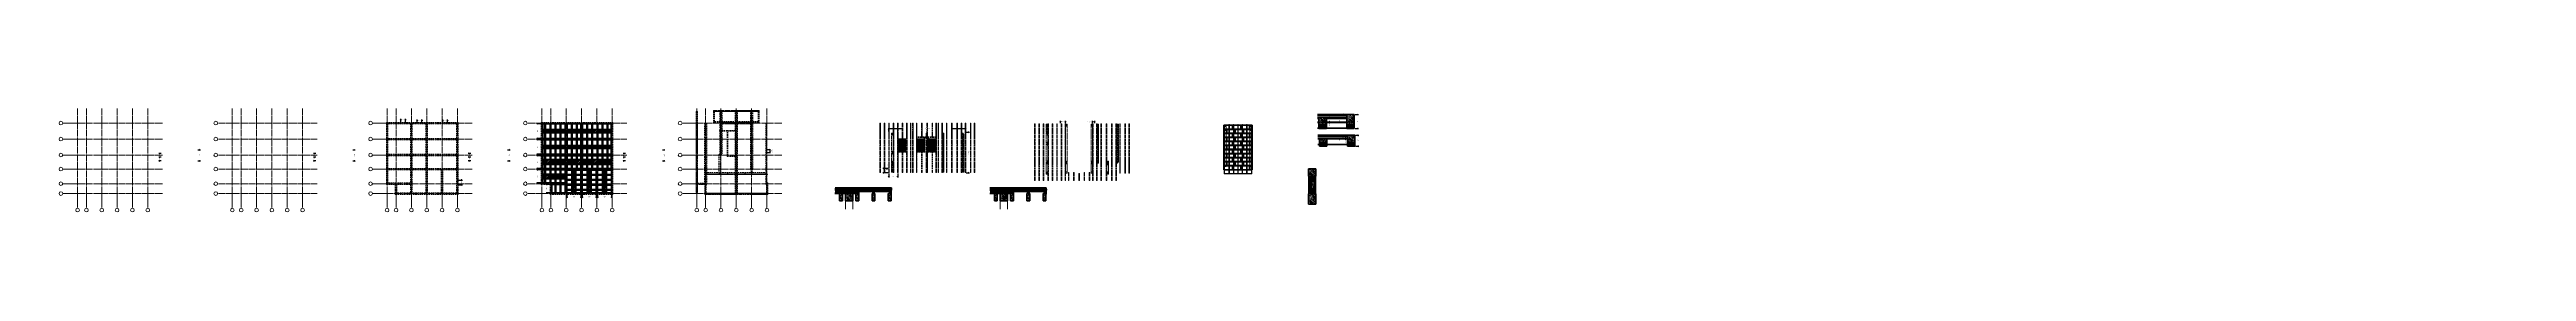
# Model space of a CAD drawing. Header units: millimetres. Extents: x 0 to 6720, y 0 to 297.
import ezdxf

# ---------------------------------------------------------------- set-up
doc = ezdxf.new("R2010")
doc.units = ezdxf.units.MM
for name, pattern in [('K5LT_AXLED', [22.1875, 17.6875, -1.5, 1.5, -1.5]), ('K5LT_BASIC', [0]), ('K5LT_DASHED', [6, 4, -2]), ('K5LT_REINFORCED', [0]), ('K5LT_THIN', [0])]:
    doc.linetypes.add(name, pattern=pattern)
doc.layers.add('Системный слой', color=7, linetype='Continuous')
doc.styles.add('KDIMTEXTSTYLE', font='GOST_AU.SHX', dxfattribs={"width": 0.96, "oblique": 15, "height": 5})
doc.styles.add('KTEXTSTYLE', font='GOST_AU.SHX', dxfattribs={"width": 0.96, "height": 5})
doc.dimstyles.new('KDIMSTYLE (0.02)', dxfattribs={"dimtxt": 5, "dimasz": 1, "dimexe": 2, "dimexo": 0, "dimgap": 1, "dimtad": 1, "dimlfac": 50, "dimtxsty": 'KDIMTEXTSTYLE', "dimsah": 1, "dimcen": 0, "dimdle": 1, "dimadec": 0, "dimazin": 0, "dimtfac": 0.667, "dimtmove": 0, "dimatfit": 3, "dimfxl": 0, "dimtvp": 1, "dimtolj": 1, "dimtzin": 0, "dimarcsym": 0})
doc.dimstyles.new('KDIMSTYLE (0.10)', dxfattribs={"dimtxt": 5, "dimasz": 1, "dimexe": 2, "dimexo": 0, "dimgap": 1, "dimtad": 1, "dimlfac": 10, "dimtxsty": 'KDIMTEXTSTYLE', "dimsah": 1, "dimcen": 0, "dimdle": 1, "dimadec": 0, "dimazin": 0, "dimtfac": 0.667, "dimtmove": 0, "dimatfit": 3, "dimfxl": 0, "dimtvp": 1, "dimtolj": 1, "dimtzin": 0, "dimarcsym": 0})
pattern_1 = [(45, (0, 0), (-2.1213203, 2.1213203), [])]
pattern_2 = [(45, (0, 0), (-1.0606602, 1.0606602), []), (135, (0, 0), (-1.0606602, -1.0606602), [])]
pattern_3 = [(45, (0, 0), (-1.0606602, 1.0606602), []), (45, (-0.35, 0.35), (-1.0606602, 1.0606602), [])]
pattern_4 = [(0, (0, 0), (2.25, 1.29904997), [1.5, -3]), (120, (0, 0), (-12.3750103, 18.8360466), [1.5, -3]), (-120, (0, 0), (-6.6e-05, -5.1961143), [1.5, -3])]
pattern_5 = [(0, (0, 0), (0, 1.5), [])]

# ---------------------------------------------------------------- blocks, each defined once
blk = doc.blocks.new('U0')
at = {"layer": 'Системный слой', "color": 5, "linetype": 'K5LT_BASIC', "lineweight": 40}
for p, q in [((3210.1, 134.9), (3186.1, 134.9)), ((3186.1, 134.9), (3186.1, 122.9)), ((3210.1, 122.9), (3210.1, 134.9)), ((3186.1, 122.9), (3210.1, 122.9))]:
    blk.add_line(p, q, dxfattribs=at)
blk = doc.blocks.new('U1')
at = {"layer": 'Системный слой', "color": 5, "linetype": 'K5LT_BASIC', "lineweight": 40}
for p, q in [((3193.7, 145.9), (3186.1, 145.9)), ((3186.1, 145.9), (3186.1, 133.9)), ((3193.7, 133.9), (3193.7, 145.9)), ((3186.1, 133.9), (3193.7, 133.9))]:
    blk.add_line(p, q, dxfattribs=at)
blk = doc.blocks.new('U2')
at = {"layer": 'Системный слой', "color": 5, "linetype": 'K5LT_BASIC', "lineweight": 40}
for p, q in [((3233.1, 134.9), (3209.1, 134.9)), ((3209.1, 134.9), (3209.1, 122.9)), ((3233.1, 122.9), (3233.1, 134.9)), ((3209.1, 122.9), (3233.1, 122.9))]:
    blk.add_line(p, q, dxfattribs=at)
blk = doc.blocks.new('U3')
at = {"layer": 'Системный слой', "color": 5, "linetype": 'K5LT_BASIC', "lineweight": 40}
for p, q in [((3216.7, 145.9), (3192.7, 145.9)), ((3192.7, 145.9), (3192.7, 133.9)), ((3216.7, 133.9), (3216.7, 145.9)), ((3192.7, 133.9), (3216.7, 133.9))]:
    blk.add_line(p, q, dxfattribs=at)
blk = doc.blocks.new('U4')
at = {"layer": 'Системный слой', "color": 5, "linetype": 'K5LT_BASIC', "lineweight": 40}
for p, q in [((3256.1, 134.9), (3232.1, 134.9)), ((3232.1, 134.9), (3232.1, 122.9)), ((3256.1, 122.9), (3256.1, 134.9)), ((3232.1, 122.9), (3256.1, 122.9))]:
    blk.add_line(p, q, dxfattribs=at)
blk = doc.blocks.new('U5')
at = {"layer": 'Системный слой', "color": 5, "linetype": 'K5LT_BASIC', "lineweight": 40}
for p, q in [((3239.7, 145.9), (3215.7, 145.9)), ((3215.7, 145.9), (3215.7, 133.9)), ((3239.7, 133.9), (3239.7, 145.9)), ((3215.7, 133.9), (3239.7, 133.9))]:
    blk.add_line(p, q, dxfattribs=at)
blk = doc.blocks.new('U6')
at = {"layer": 'Системный слой', "color": 5, "linetype": 'K5LT_BASIC', "lineweight": 40}
for p, q in [((3262.7, 134.9), (3255.1, 134.9)), ((3255.1, 134.9), (3255.1, 122.9)), ((3262.7, 122.9), (3262.7, 134.9)), ((3255.1, 122.9), (3262.7, 122.9))]:
    blk.add_line(p, q, dxfattribs=at)
blk = doc.blocks.new('U7')
at = {"layer": 'Системный слой', "color": 5, "linetype": 'K5LT_BASIC', "lineweight": 40}
for p, q in [((3262.7, 145.9), (3238.7, 145.9)), ((3238.7, 145.9), (3238.7, 133.9)), ((3262.7, 133.9), (3262.7, 145.9)), ((3238.7, 133.9), (3262.7, 133.9))]:
    blk.add_line(p, q, dxfattribs=at)
blk = doc.blocks.new('U8')
at = {"layer": 'Системный слой', "color": 5, "linetype": 'K5LT_BASIC', "lineweight": 40}
for p, q in [((3210.1, 156.9), (3186.1, 156.9)), ((3186.1, 156.9), (3186.1, 144.9)), ((3186.1, 144.9), (3210.1, 144.9)), ((3210.1, 144.9), (3210.1, 156.9))]:
    blk.add_line(p, q, dxfattribs=at)
blk = doc.blocks.new('U9')
at = {"layer": 'Системный слой', "color": 5, "linetype": 'K5LT_BASIC', "lineweight": 40}
for p, q in [((3233.1, 156.9), (3209.1, 156.9)), ((3209.1, 156.9), (3209.1, 144.9)), ((3209.1, 144.9), (3233.1, 144.9)), ((3233.1, 144.9), (3233.1, 156.9))]:
    blk.add_line(p, q, dxfattribs=at)
blk = doc.blocks.new('U10')
at = {"layer": 'Системный слой', "color": 5, "linetype": 'K5LT_BASIC', "lineweight": 40}
for p, q in [((3256.1, 156.9), (3232.1, 156.9)), ((3232.1, 156.9), (3232.1, 144.9)), ((3232.1, 144.9), (3256.1, 144.9)), ((3256.1, 144.9), (3256.1, 156.9))]:
    blk.add_line(p, q, dxfattribs=at)
blk = doc.blocks.new('U11')
at = {"layer": 'Системный слой', "color": 5, "linetype": 'K5LT_BASIC', "lineweight": 40}
for p, q in [((3262.7, 156.9), (3255.1, 156.9)), ((3255.1, 156.9), (3255.1, 144.9)), ((3255.1, 144.9), (3262.7, 144.9)), ((3262.7, 144.9), (3262.7, 156.9))]:
    blk.add_line(p, q, dxfattribs=at)
blk = doc.blocks.new('U12')
at = {"layer": 'Системный слой', "color": 5, "linetype": 'K5LT_BASIC', "lineweight": 40}
for p, q in [((3193.7, 167.9), (3186.1, 167.9)), ((3186.1, 167.9), (3186.1, 155.9)), ((3186.1, 155.9), (3193.7, 155.9)), ((3193.7, 155.9), (3193.7, 167.9))]:
    blk.add_line(p, q, dxfattribs=at)
blk = doc.blocks.new('U13')
at = {"layer": 'Системный слой', "color": 5, "linetype": 'K5LT_BASIC', "lineweight": 40}
for p, q in [((3216.7, 167.9), (3192.7, 167.9)), ((3192.7, 167.9), (3192.7, 155.9)), ((3192.7, 155.9), (3216.7, 155.9)), ((3216.7, 155.9), (3216.7, 167.9))]:
    blk.add_line(p, q, dxfattribs=at)
blk = doc.blocks.new('U14')
at = {"layer": 'Системный слой', "color": 5, "linetype": 'K5LT_BASIC', "lineweight": 40}
for p, q in [((3239.7, 167.9), (3215.7, 167.9)), ((3215.7, 167.9), (3215.7, 155.9)), ((3215.7, 155.9), (3239.7, 155.9)), ((3239.7, 155.9), (3239.7, 167.9))]:
    blk.add_line(p, q, dxfattribs=at)
blk = doc.blocks.new('U15')
at = {"layer": 'Системный слой', "color": 5, "linetype": 'K5LT_BASIC', "lineweight": 40}
for p, q in [((3262.7, 167.9), (3238.7, 167.9)), ((3238.7, 167.9), (3238.7, 155.9)), ((3238.7, 155.9), (3262.7, 155.9)), ((3262.7, 155.9), (3262.7, 167.9))]:
    blk.add_line(p, q, dxfattribs=at)
blk = doc.blocks.new('U16')
at = {"layer": 'Системный слой', "color": 5, "linetype": 'K5LT_BASIC', "lineweight": 40}
for p, q in [((3210.1, 178.9), (3186.1, 178.9)), ((3186.1, 178.9), (3186.1, 166.9)), ((3186.1, 166.9), (3210.1, 166.9)), ((3210.1, 166.9), (3210.1, 178.9))]:
    blk.add_line(p, q, dxfattribs=at)
blk = doc.blocks.new('U17')
at = {"layer": 'Системный слой', "color": 5, "linetype": 'K5LT_BASIC', "lineweight": 40}
for p, q in [((3233.1, 178.9), (3209.1, 178.9)), ((3209.1, 178.9), (3209.1, 166.9)), ((3209.1, 166.9), (3233.1, 166.9)), ((3233.1, 166.9), (3233.1, 178.9))]:
    blk.add_line(p, q, dxfattribs=at)
blk = doc.blocks.new('U18')
at = {"layer": 'Системный слой', "color": 5, "linetype": 'K5LT_BASIC', "lineweight": 40}
for p, q in [((3256.1, 178.9), (3232.1, 178.9)), ((3232.1, 178.9), (3232.1, 166.9)), ((3232.1, 166.9), (3256.1, 166.9)), ((3256.1, 166.9), (3256.1, 178.9))]:
    blk.add_line(p, q, dxfattribs=at)
blk = doc.blocks.new('U19')
at = {"layer": 'Системный слой', "color": 5, "linetype": 'K5LT_BASIC', "lineweight": 40}
for p, q in [((3262.7, 178.9), (3255.1, 178.9)), ((3255.1, 178.9), (3255.1, 166.9)), ((3255.1, 166.9), (3262.7, 166.9)), ((3262.7, 166.9), (3262.7, 178.9))]:
    blk.add_line(p, q, dxfattribs=at)
blk = doc.blocks.new('U20')
at = {"layer": 'Системный слой', "color": 5, "linetype": 'K5LT_BASIC', "lineweight": 40}
for p, q in [((3193.7, 189.9), (3186.1, 189.9)), ((3186.1, 189.9), (3186.1, 177.9)), ((3186.1, 177.9), (3193.7, 177.9)), ((3193.7, 177.9), (3193.7, 189.9))]:
    blk.add_line(p, q, dxfattribs=at)
blk = doc.blocks.new('U21')
at = {"layer": 'Системный слой', "color": 5, "linetype": 'K5LT_BASIC', "lineweight": 40}
for p, q in [((3216.7, 189.9), (3192.7, 189.9)), ((3192.7, 189.9), (3192.7, 177.9)), ((3192.7, 177.9), (3216.7, 177.9)), ((3216.7, 177.9), (3216.7, 189.9))]:
    blk.add_line(p, q, dxfattribs=at)
blk = doc.blocks.new('U22')
at = {"layer": 'Системный слой', "color": 5, "linetype": 'K5LT_BASIC', "lineweight": 40}
for p, q in [((3239.7, 189.9), (3215.7, 189.9)), ((3215.7, 189.9), (3215.7, 177.9)), ((3215.7, 177.9), (3239.7, 177.9)), ((3239.7, 177.9), (3239.7, 189.9))]:
    blk.add_line(p, q, dxfattribs=at)
blk = doc.blocks.new('U23')
at = {"layer": 'Системный слой', "color": 5, "linetype": 'K5LT_BASIC', "lineweight": 40}
for p, q in [((3262.7, 189.9), (3238.7, 189.9)), ((3238.7, 189.9), (3238.7, 177.9)), ((3238.7, 177.9), (3262.7, 177.9)), ((3262.7, 177.9), (3262.7, 189.9))]:
    blk.add_line(p, q, dxfattribs=at)
blk = doc.blocks.new('U24')
at = {"layer": 'Системный слой', "color": 5, "linetype": 'K5LT_BASIC', "lineweight": 40}
for p, q in [((3210.1, 200.9), (3186.1, 200.9)), ((3186.1, 200.9), (3186.1, 188.9)), ((3186.1, 188.9), (3210.1, 188.9)), ((3210.1, 188.9), (3210.1, 200.9))]:
    blk.add_line(p, q, dxfattribs=at)
blk = doc.blocks.new('U25')
at = {"layer": 'Системный слой', "color": 5, "linetype": 'K5LT_BASIC', "lineweight": 40}
for p, q in [((3233.1, 200.9), (3209.1, 200.9)), ((3209.1, 200.9), (3209.1, 188.9)), ((3209.1, 188.9), (3233.1, 188.9)), ((3233.1, 188.9), (3233.1, 200.9))]:
    blk.add_line(p, q, dxfattribs=at)
blk = doc.blocks.new('U26')
at = {"layer": 'Системный слой', "color": 5, "linetype": 'K5LT_BASIC', "lineweight": 40}
for p, q in [((3256.1, 200.9), (3232.1, 200.9)), ((3232.1, 200.9), (3232.1, 188.9)), ((3232.1, 188.9), (3256.1, 188.9)), ((3256.1, 188.9), (3256.1, 200.9))]:
    blk.add_line(p, q, dxfattribs=at)
blk = doc.blocks.new('U27')
at = {"layer": 'Системный слой', "color": 5, "linetype": 'K5LT_BASIC', "lineweight": 40}
for p, q in [((3262.7, 200.9), (3255.1, 200.9)), ((3255.1, 200.9), (3255.1, 188.9)), ((3255.1, 188.9), (3262.7, 188.9)), ((3262.7, 188.9), (3262.7, 200.9))]:
    blk.add_line(p, q, dxfattribs=at)
blk = doc.blocks.new('U28')
at = {"layer": 'Системный слой', "color": 5, "linetype": 'K5LT_BASIC', "lineweight": 40}
for p, q in [((3193.7, 211.9), (3186.1, 211.9)), ((3186.1, 211.9), (3186.1, 199.9)), ((3193.7, 199.9), (3193.7, 211.9)), ((3186.1, 199.9), (3193.7, 199.9))]:
    blk.add_line(p, q, dxfattribs=at)
blk = doc.blocks.new('U29')
at = {"layer": 'Системный слой', "color": 5, "linetype": 'K5LT_BASIC', "lineweight": 40}
for p, q in [((3216.7, 211.9), (3192.7, 211.9)), ((3192.7, 211.9), (3192.7, 199.9)), ((3216.7, 199.9), (3216.7, 211.9)), ((3192.7, 199.9), (3216.7, 199.9))]:
    blk.add_line(p, q, dxfattribs=at)
blk = doc.blocks.new('U30')
at = {"layer": 'Системный слой', "color": 5, "linetype": 'K5LT_BASIC', "lineweight": 40}
for p, q in [((3239.7, 211.9), (3215.7, 211.9)), ((3215.7, 211.9), (3215.7, 199.9)), ((3239.7, 199.9), (3239.7, 211.9)), ((3215.7, 199.9), (3239.7, 199.9))]:
    blk.add_line(p, q, dxfattribs=at)
blk = doc.blocks.new('U31')
at = {"layer": 'Системный слой', "color": 5, "linetype": 'K5LT_BASIC', "lineweight": 40}
for p, q in [((3262.7, 211.9), (3238.7, 211.9)), ((3238.7, 211.9), (3238.7, 199.9)), ((3262.7, 199.9), (3262.7, 211.9)), ((3238.7, 199.9), (3262.7, 199.9))]:
    blk.add_line(p, q, dxfattribs=at)
blk = doc.blocks.new('U32')
at = {"layer": 'Системный слой', "color": 5, "linetype": 'K5LT_BASIC', "lineweight": 40}
for p, q in [((3210.1, 222.9), (3186.1, 222.9)), ((3186.1, 222.9), (3186.1, 210.9)), ((3186.1, 210.9), (3210.1, 210.9)), ((3210.1, 210.9), (3210.1, 222.9))]:
    blk.add_line(p, q, dxfattribs=at)
blk = doc.blocks.new('U33')
at = {"layer": 'Системный слой', "color": 5, "linetype": 'K5LT_BASIC', "lineweight": 40}
for p, q in [((3233.1, 222.9), (3209.1, 222.9)), ((3209.1, 222.9), (3209.1, 210.9)), ((3209.1, 210.9), (3233.1, 210.9)), ((3233.1, 210.9), (3233.1, 222.9))]:
    blk.add_line(p, q, dxfattribs=at)
blk = doc.blocks.new('U34')
at = {"layer": 'Системный слой', "color": 5, "linetype": 'K5LT_BASIC', "lineweight": 40}
for p, q in [((3256.1, 222.9), (3232.1, 222.9)), ((3232.1, 222.9), (3232.1, 210.9)), ((3232.1, 210.9), (3256.1, 210.9)), ((3256.1, 210.9), (3256.1, 222.9))]:
    blk.add_line(p, q, dxfattribs=at)
blk = doc.blocks.new('U35')
at = {"layer": 'Системный слой', "color": 5, "linetype": 'K5LT_BASIC', "lineweight": 40}
for p, q in [((3262.7, 222.9), (3255.1, 222.9)), ((3255.1, 222.9), (3255.1, 210.9)), ((3255.1, 210.9), (3262.7, 210.9)), ((3262.7, 210.9), (3262.7, 222.9))]:
    blk.add_line(p, q, dxfattribs=at)
blk = doc.blocks.new('U36')
at = {"layer": 'Системный слой', "color": 5, "linetype": 'K5LT_BASIC', "lineweight": 40}
for p, q in [((3193.7, 233.9), (3186.1, 233.9)), ((3186.1, 233.9), (3186.1, 221.9)), ((3186.1, 221.9), (3193.7, 221.9)), ((3193.7, 221.9), (3193.7, 233.9))]:
    blk.add_line(p, q, dxfattribs=at)
blk = doc.blocks.new('U37')
at = {"layer": 'Системный слой', "color": 5, "linetype": 'K5LT_BASIC', "lineweight": 40}
for p, q in [((3216.7, 233.9), (3192.7, 233.9)), ((3192.7, 233.9), (3192.7, 221.9)), ((3192.7, 221.9), (3216.7, 221.9)), ((3216.7, 221.9), (3216.7, 233.9))]:
    blk.add_line(p, q, dxfattribs=at)
blk = doc.blocks.new('U38')
at = {"layer": 'Системный слой', "color": 5, "linetype": 'K5LT_BASIC', "lineweight": 40}
for p, q in [((3239.7, 233.9), (3215.7, 233.9)), ((3215.7, 233.9), (3215.7, 221.9)), ((3215.7, 221.9), (3239.7, 221.9)), ((3239.7, 221.9), (3239.7, 233.9))]:
    blk.add_line(p, q, dxfattribs=at)
blk = doc.blocks.new('U39')
at = {"layer": 'Системный слой', "color": 5, "linetype": 'K5LT_BASIC', "lineweight": 40}
for p, q in [((3262.7, 233.9), (3238.7, 233.9)), ((3238.7, 233.9), (3238.7, 221.9)), ((3238.7, 221.9), (3262.7, 221.9)), ((3262.7, 221.9), (3262.7, 233.9))]:
    blk.add_line(p, q, dxfattribs=at)
blk = doc.blocks.new('U40')
at = {"layer": 'Системный слой', "color": 5, "linetype": 'K5LT_BASIC', "lineweight": 40}
for p, q in [((3210.1, 244.9), (3186.1, 244.9)), ((3186.1, 244.9), (3186.1, 232.9)), ((3186.1, 232.9), (3210.1, 232.9)), ((3210.1, 232.9), (3210.1, 244.9))]:
    blk.add_line(p, q, dxfattribs=at)
blk = doc.blocks.new('U41')
at = {"layer": 'Системный слой', "color": 5, "linetype": 'K5LT_BASIC', "lineweight": 40}
for p, q in [((3233.1, 244.9), (3209.1, 244.9)), ((3209.1, 244.9), (3209.1, 232.9)), ((3209.1, 232.9), (3233.1, 232.9)), ((3233.1, 232.9), (3233.1, 244.9))]:
    blk.add_line(p, q, dxfattribs=at)
blk = doc.blocks.new('U42')
at = {"layer": 'Системный слой', "color": 5, "linetype": 'K5LT_BASIC', "lineweight": 40}
for p, q in [((3256.1, 244.9), (3232.1, 244.9)), ((3232.1, 244.9), (3232.1, 232.9)), ((3232.1, 232.9), (3256.1, 232.9)), ((3256.1, 232.9), (3256.1, 244.9))]:
    blk.add_line(p, q, dxfattribs=at)
blk = doc.blocks.new('U43')
at = {"layer": 'Системный слой', "color": 5, "linetype": 'K5LT_BASIC', "lineweight": 40}
for p, q in [((3262.7, 244.9), (3255.1, 244.9)), ((3255.1, 244.9), (3255.1, 232.9)), ((3255.1, 232.9), (3262.7, 232.9)), ((3262.7, 232.9), (3262.7, 244.9))]:
    blk.add_line(p, q, dxfattribs=at)
blk = doc.blocks.new('U44')
at = {"layer": 'Системный слой', "color": 5, "linetype": 'K5LT_BASIC', "lineweight": 40}
for p, q in [((1457.8, 248.2), (1445.8, 248.2)), ((1445.8, 248.2), (1445.8, 224.2)), ((1445.8, 224.2), (1457.8, 224.2)), ((1457.8, 224.2), (1457.8, 248.2))]:
    blk.add_line(p, q, dxfattribs=at)
blk = doc.blocks.new('U45')
at = {"layer": 'Системный слой', "color": 5, "linetype": 'K5LT_BASIC', "lineweight": 40}
for p, q in [((1457.8, 232.8), (1445.8, 232.8)), ((1445.8, 232.8), (1445.8, 208.8)), ((1445.8, 208.8), (1457.8, 208.8)), ((1457.8, 208.8), (1457.8, 232.8))]:
    blk.add_line(p, q, dxfattribs=at)
blk = doc.blocks.new('U46')
at = {"layer": 'Системный слой', "color": 5, "linetype": 'K5LT_BASIC', "lineweight": 40}
for p, q in [((1471.6, 248.2), (1459.6, 248.2)), ((1459.6, 248.2), (1459.6, 224.2)), ((1459.6, 224.2), (1471.6, 224.2)), ((1471.6, 224.2), (1471.6, 248.2))]:
    blk.add_line(p, q, dxfattribs=at)
blk = doc.blocks.new('U47')
at = {"layer": 'Системный слой', "color": 5, "linetype": 'K5LT_BASIC', "lineweight": 40}
for p, q in [((1471.6, 232.8), (1459.6, 232.8)), ((1459.6, 232.8), (1459.6, 208.8)), ((1459.6, 208.8), (1471.6, 208.8)), ((1471.6, 208.8), (1471.6, 232.8))]:
    blk.add_line(p, q, dxfattribs=at)
blk = doc.blocks.new('U48')
at = {"layer": 'Системный слой', "color": 5, "linetype": 'K5LT_BASIC', "lineweight": 40}
for p, q in [((1485.4, 248.2), (1473.4, 248.2)), ((1473.4, 248.2), (1473.4, 224.2)), ((1473.4, 224.2), (1485.4, 224.2)), ((1485.4, 224.2), (1485.4, 248.2))]:
    blk.add_line(p, q, dxfattribs=at)
blk = doc.blocks.new('U49')
at = {"layer": 'Системный слой', "color": 5, "linetype": 'K5LT_BASIC', "lineweight": 40}
for p, q in [((1485.4, 232.8), (1473.4, 232.8)), ((1473.4, 232.8), (1473.4, 208.8)), ((1473.4, 208.8), (1485.4, 208.8)), ((1485.4, 208.8), (1485.4, 232.8))]:
    blk.add_line(p, q, dxfattribs=at)
blk = doc.blocks.new('U50')
at = {"layer": 'Системный слой', "color": 5, "linetype": 'K5LT_BASIC', "lineweight": 40}
for p, q in [((1499.2, 248.2), (1487.2, 248.2)), ((1487.2, 248.2), (1487.2, 224.2)), ((1487.2, 224.2), (1499.2, 224.2)), ((1499.2, 224.2), (1499.2, 248.2))]:
    blk.add_line(p, q, dxfattribs=at)
blk = doc.blocks.new('U51')
at = {"layer": 'Системный слой', "color": 5, "linetype": 'K5LT_BASIC', "lineweight": 40}
for p, q in [((1499.2, 232.8), (1487.2, 232.8)), ((1487.2, 232.8), (1487.2, 208.8)), ((1487.2, 208.8), (1499.2, 208.8)), ((1499.2, 208.8), (1499.2, 232.8))]:
    blk.add_line(p, q, dxfattribs=at)
blk = doc.blocks.new('U52')
at = {"layer": 'Системный слой', "color": 5, "linetype": 'K5LT_BASIC', "lineweight": 40}
for p, q in [((1513, 248.2), (1501, 248.2)), ((1501, 248.2), (1501, 224.2)), ((1501, 224.2), (1513, 224.2)), ((1513, 224.2), (1513, 248.2))]:
    blk.add_line(p, q, dxfattribs=at)
blk = doc.blocks.new('U53')
at = {"layer": 'Системный слой', "color": 5, "linetype": 'K5LT_BASIC', "lineweight": 40}
for p, q in [((1513, 232.8), (1501, 232.8)), ((1501, 232.8), (1501, 208.8)), ((1501, 208.8), (1513, 208.8)), ((1513, 208.8), (1513, 232.8))]:
    blk.add_line(p, q, dxfattribs=at)
blk = doc.blocks.new('U54')
at = {"layer": 'Системный слой', "color": 5, "linetype": 'K5LT_BASIC', "lineweight": 40}
for p, q in [((1524.1, 248.2), (1514.8, 248.2)), ((1514.8, 248.2), (1514.8, 224.2)), ((1514.8, 224.2), (1524.1, 224.2)), ((1524.1, 224.2), (1524.1, 248.2))]:
    blk.add_line(p, q, dxfattribs=at)
blk = doc.blocks.new('U55')
at = {"layer": 'Системный слой', "color": 5, "linetype": 'K5LT_BASIC', "lineweight": 40}
for p, q in [((1524.1, 232.8), (1514.8, 232.8)), ((1514.8, 232.8), (1514.8, 208.8)), ((1514.8, 208.8), (1524.1, 208.8)), ((1524.1, 208.8), (1524.1, 232.8))]:
    blk.add_line(p, q, dxfattribs=at)
blk = doc.blocks.new('U56')
at = {"layer": 'Системный слой', "color": 5, "linetype": 'K5LT_BASIC', "lineweight": 40}
for p, q in [((1416.2, 248.2), (1404.2, 248.2)), ((1404.2, 248.2), (1404.2, 224.2)), ((1404.2, 224.2), (1416.2, 224.2)), ((1416.2, 224.2), (1416.2, 248.2))]:
    blk.add_line(p, q, dxfattribs=at)
blk = doc.blocks.new('U57')
at = {"layer": 'Системный слой', "color": 5, "linetype": 'K5LT_BASIC', "lineweight": 40}
for p, q in [((1416.2, 232.8), (1404.2, 232.8)), ((1404.2, 232.8), (1404.2, 208.8)), ((1404.2, 208.8), (1416.2, 208.8)), ((1416.2, 208.8), (1416.2, 232.8))]:
    blk.add_line(p, q, dxfattribs=at)
blk = doc.blocks.new('U58')
at = {"layer": 'Системный слой', "color": 5, "linetype": 'K5LT_BASIC', "lineweight": 40}
for p, q in [((1430, 248.2), (1418, 248.2)), ((1418, 248.2), (1418, 224.2)), ((1418, 224.2), (1430, 224.2)), ((1430, 224.2), (1430, 248.2))]:
    blk.add_line(p, q, dxfattribs=at)
blk = doc.blocks.new('U59')
at = {"layer": 'Системный слой', "color": 5, "linetype": 'K5LT_BASIC', "lineweight": 40}
for p, q in [((1430, 232.8), (1418, 232.8)), ((1418, 232.8), (1418, 208.8)), ((1418, 208.8), (1430, 208.8)), ((1430, 208.8), (1430, 232.8))]:
    blk.add_line(p, q, dxfattribs=at)
blk = doc.blocks.new('U60')
at = {"layer": 'Системный слой', "color": 5, "linetype": 'K5LT_BASIC', "lineweight": 40}
for p, q in [((1399.3, 248.2), (1387.3, 248.2)), ((1387.3, 248.2), (1387.3, 224.2)), ((1387.3, 224.2), (1399.3, 224.2)), ((1399.3, 224.2), (1399.3, 248.2))]:
    blk.add_line(p, q, dxfattribs=at)
blk = doc.blocks.new('U61')
at = {"layer": 'Системный слой', "color": 5, "linetype": 'K5LT_BASIC', "lineweight": 40}
for p, q in [((1399.3, 232.8), (1387.3, 232.8)), ((1387.3, 232.8), (1387.3, 208.8)), ((1387.3, 208.8), (1399.3, 208.8)), ((1399.3, 208.8), (1399.3, 232.8))]:
    blk.add_line(p, q, dxfattribs=at)
blk = doc.blocks.new('U62')
at = {"layer": 'Системный слой', "color": 5, "linetype": 'K5LT_BASIC', "lineweight": 40}
for p, q in [((1385.5, 248.2), (1373.5, 248.2)), ((1373.5, 248.2), (1373.5, 224.2)), ((1373.5, 224.2), (1385.5, 224.2)), ((1385.5, 224.2), (1385.5, 248.2))]:
    blk.add_line(p, q, dxfattribs=at)
blk = doc.blocks.new('U63')
at = {"layer": 'Системный слой', "color": 5, "linetype": 'K5LT_BASIC', "lineweight": 40}
for p, q in [((1385.5, 232.8), (1373.5, 232.8)), ((1373.5, 232.8), (1373.5, 208.8)), ((1373.5, 208.8), (1385.5, 208.8)), ((1385.5, 208.8), (1385.5, 232.8))]:
    blk.add_line(p, q, dxfattribs=at)
blk = doc.blocks.new('U64')
at = {"layer": 'Системный слой', "color": 5, "linetype": 'K5LT_BASIC', "lineweight": 40}
for p, q in [((1371.7, 248.2), (1359.7, 248.2)), ((1359.7, 248.2), (1359.7, 224.2)), ((1359.7, 224.2), (1371.7, 224.2)), ((1371.7, 224.2), (1371.7, 248.2))]:
    blk.add_line(p, q, dxfattribs=at)
blk = doc.blocks.new('U65')
at = {"layer": 'Системный слой', "color": 5, "linetype": 'K5LT_BASIC', "lineweight": 40}
for p, q in [((1371.7, 232.8), (1359.7, 232.8)), ((1359.7, 232.8), (1359.7, 208.8)), ((1359.7, 208.8), (1371.7, 208.8)), ((1371.7, 208.8), (1371.7, 232.8))]:
    blk.add_line(p, q, dxfattribs=at)
blk = doc.blocks.new('U66')
at = {"layer": 'Системный слой', "color": 5, "linetype": 'K5LT_BASIC', "lineweight": 40}
for p, q in [((1357.9, 248.2), (1345.9, 248.2)), ((1345.9, 248.2), (1345.9, 224.2)), ((1345.9, 224.2), (1357.9, 224.2)), ((1357.9, 224.2), (1357.9, 248.2))]:
    blk.add_line(p, q, dxfattribs=at)
blk = doc.blocks.new('U67')
at = {"layer": 'Системный слой', "color": 5, "linetype": 'K5LT_BASIC', "lineweight": 40}
for p, q in [((1357.9, 232.8), (1345.9, 232.8)), ((1345.9, 232.8), (1345.9, 208.8)), ((1345.9, 208.8), (1357.9, 208.8)), ((1357.9, 208.8), (1357.9, 232.8))]:
    blk.add_line(p, q, dxfattribs=at)
blk = doc.blocks.new('U68')
at = {"layer": 'Системный слой', "color": 5, "linetype": 'K5LT_BASIC', "lineweight": 40}
for p, q in [((1441.1, 248.2), (1431.8, 248.2)), ((1431.8, 248.2), (1431.8, 224.2)), ((1431.8, 224.2), (1441.1, 224.2)), ((1441.1, 224.2), (1441.1, 248.2))]:
    blk.add_line(p, q, dxfattribs=at)
blk = doc.blocks.new('U69')
at = {"layer": 'Системный слой', "color": 5, "linetype": 'K5LT_BASIC', "lineweight": 40}
for p, q in [((1441.1, 232.8), (1431.8, 232.8)), ((1431.8, 232.8), (1431.8, 208.8)), ((1431.8, 208.8), (1441.1, 208.8)), ((1441.1, 208.8), (1441.1, 232.8))]:
    blk.add_line(p, q, dxfattribs=at)
blk = doc.blocks.new('U70')
at = {"layer": 'Системный слой', "color": 5, "linetype": 'K5LT_BASIC', "lineweight": 40}
for p, q in [((1344.1, 248.2), (1338.4, 248.2)), ((1338.4, 248.2), (1338.4, 224.2)), ((1338.4, 224.2), (1344.1, 224.2)), ((1344.1, 224.2), (1344.1, 248.2))]:
    blk.add_line(p, q, dxfattribs=at)
blk = doc.blocks.new('U71')
at = {"layer": 'Системный слой', "color": 5, "linetype": 'K5LT_BASIC', "lineweight": 40}
for p, q in [((1344.1, 232.8), (1338.4, 232.8)), ((1338.4, 232.8), (1338.4, 208.8)), ((1338.4, 208.8), (1344.1, 208.8)), ((1344.1, 208.8), (1344.1, 232.8))]:
    blk.add_line(p, q, dxfattribs=at)
blk = doc.blocks.new('U72')
at = {"layer": 'Системный слой', "color": 5, "linetype": 'K5LT_BASIC', "lineweight": 40}
for p, q in [((1457.8, 204.8), (1445.8, 204.8)), ((1445.8, 204.8), (1445.8, 180.8)), ((1457.8, 180.8), (1457.8, 204.8)), ((1445.8, 180.8), (1457.8, 180.8))]:
    blk.add_line(p, q, dxfattribs=at)
blk = doc.blocks.new('U73')
at = {"layer": 'Системный слой', "color": 5, "linetype": 'K5LT_BASIC', "lineweight": 40}
for p, q in [((1457.8, 189.4), (1445.8, 189.4)), ((1445.8, 189.4), (1445.8, 165.4)), ((1445.8, 165.4), (1457.8, 165.4)), ((1457.8, 165.4), (1457.8, 189.4))]:
    blk.add_line(p, q, dxfattribs=at)
blk = doc.blocks.new('U74')
at = {"layer": 'Системный слой', "color": 5, "linetype": 'K5LT_BASIC', "lineweight": 40}
for p, q in [((1471.6, 204.8), (1459.6, 204.8)), ((1459.6, 204.8), (1459.6, 180.8)), ((1471.6, 180.8), (1471.6, 204.8)), ((1459.6, 180.8), (1471.6, 180.8))]:
    blk.add_line(p, q, dxfattribs=at)
blk = doc.blocks.new('U75')
at = {"layer": 'Системный слой', "color": 5, "linetype": 'K5LT_BASIC', "lineweight": 40}
for p, q in [((1471.6, 189.4), (1459.6, 189.4)), ((1459.6, 189.4), (1459.6, 165.4)), ((1459.6, 165.4), (1471.6, 165.4)), ((1471.6, 165.4), (1471.6, 189.4))]:
    blk.add_line(p, q, dxfattribs=at)
blk = doc.blocks.new('U76')
at = {"layer": 'Системный слой', "color": 5, "linetype": 'K5LT_BASIC', "lineweight": 40}
for p, q in [((1485.4, 204.8), (1473.4, 204.8)), ((1473.4, 204.8), (1473.4, 180.8)), ((1485.4, 180.8), (1485.4, 204.8)), ((1473.4, 180.8), (1485.4, 180.8))]:
    blk.add_line(p, q, dxfattribs=at)
blk = doc.blocks.new('U77')
at = {"layer": 'Системный слой', "color": 5, "linetype": 'K5LT_BASIC', "lineweight": 40}
for p, q in [((1485.4, 189.4), (1473.4, 189.4)), ((1473.4, 189.4), (1473.4, 165.4)), ((1473.4, 165.4), (1485.4, 165.4)), ((1485.4, 165.4), (1485.4, 189.4))]:
    blk.add_line(p, q, dxfattribs=at)
blk = doc.blocks.new('U78')
at = {"layer": 'Системный слой', "color": 5, "linetype": 'K5LT_BASIC', "lineweight": 40}
for p, q in [((1499.2, 204.8), (1487.2, 204.8)), ((1487.2, 204.8), (1487.2, 180.8)), ((1499.2, 180.8), (1499.2, 204.8)), ((1487.2, 180.8), (1499.2, 180.8))]:
    blk.add_line(p, q, dxfattribs=at)
blk = doc.blocks.new('U79')
at = {"layer": 'Системный слой', "color": 5, "linetype": 'K5LT_BASIC', "lineweight": 40}
for p, q in [((1499.2, 189.4), (1487.2, 189.4)), ((1487.2, 189.4), (1487.2, 165.4)), ((1487.2, 165.4), (1499.2, 165.4)), ((1499.2, 165.4), (1499.2, 189.4))]:
    blk.add_line(p, q, dxfattribs=at)
blk = doc.blocks.new('U80')
at = {"layer": 'Системный слой', "color": 5, "linetype": 'K5LT_BASIC', "lineweight": 40}
for p, q in [((1513, 204.8), (1501, 204.8)), ((1501, 204.8), (1501, 180.8)), ((1513, 180.8), (1513, 204.8)), ((1501, 180.8), (1513, 180.8))]:
    blk.add_line(p, q, dxfattribs=at)
blk = doc.blocks.new('U81')
at = {"layer": 'Системный слой', "color": 5, "linetype": 'K5LT_BASIC', "lineweight": 40}
for p, q in [((1513, 189.4), (1501, 189.4)), ((1501, 189.4), (1501, 165.4)), ((1501, 165.4), (1513, 165.4)), ((1513, 165.4), (1513, 189.4))]:
    blk.add_line(p, q, dxfattribs=at)
blk = doc.blocks.new('U82')
at = {"layer": 'Системный слой', "color": 5, "linetype": 'K5LT_BASIC', "lineweight": 40}
for p, q in [((1524.1, 204.8), (1514.8, 204.8)), ((1514.8, 204.8), (1514.8, 180.8)), ((1524.1, 180.8), (1524.1, 204.8)), ((1514.8, 180.8), (1524.1, 180.8))]:
    blk.add_line(p, q, dxfattribs=at)
blk = doc.blocks.new('U83')
at = {"layer": 'Системный слой', "color": 5, "linetype": 'K5LT_BASIC', "lineweight": 40}
for p, q in [((1524.1, 189.4), (1514.8, 189.4)), ((1514.8, 189.4), (1514.8, 165.4)), ((1514.8, 165.4), (1524.1, 165.4)), ((1524.1, 165.4), (1524.1, 189.4))]:
    blk.add_line(p, q, dxfattribs=at)
blk = doc.blocks.new('U84')
at = {"layer": 'Системный слой', "color": 5, "linetype": 'K5LT_BASIC', "lineweight": 40}
for p, q in [((1416.2, 204.8), (1404.2, 204.8)), ((1404.2, 204.8), (1404.2, 180.8)), ((1416.2, 180.8), (1416.2, 204.8)), ((1404.2, 180.8), (1416.2, 180.8))]:
    blk.add_line(p, q, dxfattribs=at)
blk = doc.blocks.new('U85')
at = {"layer": 'Системный слой', "color": 5, "linetype": 'K5LT_BASIC', "lineweight": 40}
for p, q in [((1416.2, 189.4), (1404.2, 189.4)), ((1404.2, 189.4), (1404.2, 165.4)), ((1404.2, 165.4), (1416.2, 165.4)), ((1416.2, 165.4), (1416.2, 189.4))]:
    blk.add_line(p, q, dxfattribs=at)
blk = doc.blocks.new('U86')
at = {"layer": 'Системный слой', "color": 5, "linetype": 'K5LT_BASIC', "lineweight": 40}
for p, q in [((1430, 204.8), (1418, 204.8)), ((1418, 204.8), (1418, 180.8)), ((1430, 180.8), (1430, 204.8)), ((1418, 180.8), (1430, 180.8))]:
    blk.add_line(p, q, dxfattribs=at)
blk = doc.blocks.new('U87')
at = {"layer": 'Системный слой', "color": 5, "linetype": 'K5LT_BASIC', "lineweight": 40}
for p, q in [((1430, 189.4), (1418, 189.4)), ((1418, 189.4), (1418, 165.4)), ((1418, 165.4), (1430, 165.4)), ((1430, 165.4), (1430, 189.4))]:
    blk.add_line(p, q, dxfattribs=at)
blk = doc.blocks.new('U88')
at = {"layer": 'Системный слой', "color": 5, "linetype": 'K5LT_BASIC', "lineweight": 40}
for p, q in [((1399.3, 204.8), (1387.3, 204.8)), ((1387.3, 204.8), (1387.3, 180.8)), ((1399.3, 180.8), (1399.3, 204.8)), ((1387.3, 180.8), (1399.3, 180.8))]:
    blk.add_line(p, q, dxfattribs=at)
blk = doc.blocks.new('U89')
at = {"layer": 'Системный слой', "color": 5, "linetype": 'K5LT_BASIC', "lineweight": 40}
for p, q in [((1399.3, 189.4), (1387.3, 189.4)), ((1387.3, 189.4), (1387.3, 165.4)), ((1387.3, 165.4), (1399.3, 165.4)), ((1399.3, 165.4), (1399.3, 189.4))]:
    blk.add_line(p, q, dxfattribs=at)
blk = doc.blocks.new('U90')
at = {"layer": 'Системный слой', "color": 5, "linetype": 'K5LT_BASIC', "lineweight": 40}
for p, q in [((1385.5, 204.8), (1373.5, 204.8)), ((1373.5, 204.8), (1373.5, 180.8)), ((1385.5, 180.8), (1385.5, 204.8)), ((1373.5, 180.8), (1385.5, 180.8))]:
    blk.add_line(p, q, dxfattribs=at)
blk = doc.blocks.new('U91')
at = {"layer": 'Системный слой', "color": 5, "linetype": 'K5LT_BASIC', "lineweight": 40}
for p, q in [((1385.5, 189.4), (1373.5, 189.4)), ((1373.5, 189.4), (1373.5, 165.4)), ((1373.5, 165.4), (1385.5, 165.4)), ((1385.5, 165.4), (1385.5, 189.4))]:
    blk.add_line(p, q, dxfattribs=at)
blk = doc.blocks.new('U92')
at = {"layer": 'Системный слой', "color": 5, "linetype": 'K5LT_BASIC', "lineweight": 40}
for p, q in [((1371.7, 204.8), (1359.7, 204.8)), ((1359.7, 204.8), (1359.7, 180.8)), ((1371.7, 180.8), (1371.7, 204.8)), ((1359.7, 180.8), (1371.7, 180.8))]:
    blk.add_line(p, q, dxfattribs=at)
blk = doc.blocks.new('U93')
at = {"layer": 'Системный слой', "color": 5, "linetype": 'K5LT_BASIC', "lineweight": 40}
for p, q in [((1371.7, 189.4), (1359.7, 189.4)), ((1359.7, 189.4), (1359.7, 165.4)), ((1359.7, 165.4), (1371.7, 165.4)), ((1371.7, 165.4), (1371.7, 189.4))]:
    blk.add_line(p, q, dxfattribs=at)
blk = doc.blocks.new('U94')
at = {"layer": 'Системный слой', "color": 5, "linetype": 'K5LT_BASIC', "lineweight": 40}
for p, q in [((1357.9, 204.8), (1345.9, 204.8)), ((1345.9, 204.8), (1345.9, 180.8)), ((1357.9, 180.8), (1357.9, 204.8)), ((1345.9, 180.8), (1357.9, 180.8))]:
    blk.add_line(p, q, dxfattribs=at)
blk = doc.blocks.new('U95')
at = {"layer": 'Системный слой', "color": 5, "linetype": 'K5LT_BASIC', "lineweight": 40}
for p, q in [((1357.9, 189.4), (1345.9, 189.4)), ((1345.9, 189.4), (1345.9, 165.4)), ((1345.9, 165.4), (1357.9, 165.4)), ((1357.9, 165.4), (1357.9, 189.4))]:
    blk.add_line(p, q, dxfattribs=at)
blk = doc.blocks.new('U96')
at = {"layer": 'Системный слой', "color": 5, "linetype": 'K5LT_BASIC', "lineweight": 40}
for p, q in [((1441.1, 204.8), (1431.8, 204.8)), ((1431.8, 204.8), (1431.8, 180.8)), ((1441.1, 180.8), (1441.1, 204.8)), ((1431.8, 180.8), (1441.1, 180.8))]:
    blk.add_line(p, q, dxfattribs=at)
blk = doc.blocks.new('U97')
at = {"layer": 'Системный слой', "color": 5, "linetype": 'K5LT_BASIC', "lineweight": 40}
for p, q in [((1441.1, 189.4), (1431.8, 189.4)), ((1431.8, 189.4), (1431.8, 165.4)), ((1431.8, 165.4), (1441.1, 165.4)), ((1441.1, 165.4), (1441.1, 189.4))]:
    blk.add_line(p, q, dxfattribs=at)
blk = doc.blocks.new('U98')
at = {"layer": 'Системный слой', "color": 5, "linetype": 'K5LT_BASIC', "lineweight": 40}
for p, q in [((1344.1, 204.8), (1338.4, 204.8)), ((1338.4, 204.8), (1338.4, 180.8)), ((1344.1, 180.8), (1344.1, 204.8)), ((1338.4, 180.8), (1344.1, 180.8))]:
    blk.add_line(p, q, dxfattribs=at)
blk = doc.blocks.new('U99')
at = {"layer": 'Системный слой', "color": 5, "linetype": 'K5LT_BASIC', "lineweight": 40}
for p, q in [((1344.1, 189.4), (1338.4, 189.4)), ((1338.4, 189.4), (1338.4, 165.4)), ((1338.4, 165.4), (1344.1, 165.4)), ((1344.1, 165.4), (1344.1, 189.4))]:
    blk.add_line(p, q, dxfattribs=at)
blk = doc.blocks.new('U100')
at = {"layer": 'Системный слой', "color": 5, "linetype": 'K5LT_BASIC', "lineweight": 40}
for p, q in [((1513, 161.4), (1501, 161.4)), ((1501, 161.4), (1501, 137.4)), ((1501, 137.4), (1513, 137.4)), ((1513, 137.4), (1513, 161.4))]:
    blk.add_line(p, q, dxfattribs=at)
blk = doc.blocks.new('U101')
at = {"layer": 'Системный слой', "color": 5, "linetype": 'K5LT_BASIC', "lineweight": 40}
for p, q in [((1513, 151), (1501, 151)), ((1501, 151), (1501, 127)), ((1513, 127), (1513, 151)), ((1501, 127), (1513, 127))]:
    blk.add_line(p, q, dxfattribs=at)
blk = doc.blocks.new('U102')
at = {"layer": 'Системный слой', "color": 5, "linetype": 'K5LT_BASIC', "lineweight": 40}
for p, q in [((1524.1, 161.4), (1514.8, 161.4)), ((1514.8, 161.4), (1514.8, 137.4)), ((1514.8, 137.4), (1524.1, 137.4)), ((1524.1, 137.4), (1524.1, 161.4))]:
    blk.add_line(p, q, dxfattribs=at)
blk = doc.blocks.new('U103')
at = {"layer": 'Системный слой', "color": 5, "linetype": 'K5LT_BASIC', "lineweight": 40}
for p, q in [((1524.1, 151), (1514.8, 151)), ((1514.8, 151), (1514.8, 127)), ((1524.1, 127), (1524.1, 151)), ((1514.8, 127), (1524.1, 127))]:
    blk.add_line(p, q, dxfattribs=at)
blk = doc.blocks.new('U104')
at = {"layer": 'Системный слой', "color": 5, "linetype": 'K5LT_BASIC', "lineweight": 40}
for p, q in [((1499.2, 161.4), (1487.2, 161.4)), ((1487.2, 161.4), (1487.2, 137.4)), ((1487.2, 137.4), (1499.2, 137.4)), ((1499.2, 137.4), (1499.2, 161.4))]:
    blk.add_line(p, q, dxfattribs=at)
blk = doc.blocks.new('U105')
at = {"layer": 'Системный слой', "color": 5, "linetype": 'K5LT_BASIC', "lineweight": 40}
for p, q in [((1499.2, 151), (1487.2, 151)), ((1487.2, 151), (1487.2, 127)), ((1499.2, 127), (1499.2, 151)), ((1487.2, 127), (1499.2, 127))]:
    blk.add_line(p, q, dxfattribs=at)
blk = doc.blocks.new('U106')
at = {"layer": 'Системный слой', "color": 5, "linetype": 'K5LT_BASIC', "lineweight": 40}
for p, q in [((1485.4, 161.4), (1473.4, 161.4)), ((1473.4, 161.4), (1473.4, 137.4)), ((1473.4, 137.4), (1485.4, 137.4)), ((1485.4, 137.4), (1485.4, 161.4))]:
    blk.add_line(p, q, dxfattribs=at)
blk = doc.blocks.new('U107')
at = {"layer": 'Системный слой', "color": 5, "linetype": 'K5LT_BASIC', "lineweight": 40}
for p, q in [((1485.4, 151), (1473.4, 151)), ((1473.4, 151), (1473.4, 127)), ((1485.4, 127), (1485.4, 151)), ((1473.4, 127), (1485.4, 127))]:
    blk.add_line(p, q, dxfattribs=at)
blk = doc.blocks.new('U108')
at = {"layer": 'Системный слой', "color": 5, "linetype": 'K5LT_BASIC', "lineweight": 40}
for p, q in [((1471.6, 161.4), (1459.6, 161.4)), ((1459.6, 161.4), (1459.6, 137.4)), ((1459.6, 137.4), (1471.6, 137.4)), ((1471.6, 137.4), (1471.6, 161.4))]:
    blk.add_line(p, q, dxfattribs=at)
blk = doc.blocks.new('U109')
at = {"layer": 'Системный слой', "color": 5, "linetype": 'K5LT_BASIC', "lineweight": 40}
for p, q in [((1471.6, 151), (1459.6, 151)), ((1459.6, 151), (1459.6, 127)), ((1471.6, 127), (1471.6, 151)), ((1459.6, 127), (1471.6, 127))]:
    blk.add_line(p, q, dxfattribs=at)
blk = doc.blocks.new('U110')
at = {"layer": 'Системный слой', "color": 5, "linetype": 'K5LT_BASIC', "lineweight": 40}
for p, q in [((1457.8, 161.4), (1445.8, 161.4)), ((1445.8, 161.4), (1445.8, 137.4)), ((1445.8, 137.4), (1457.8, 137.4)), ((1457.8, 137.4), (1457.8, 161.4))]:
    blk.add_line(p, q, dxfattribs=at)
blk = doc.blocks.new('U111')
at = {"layer": 'Системный слой', "color": 5, "linetype": 'K5LT_BASIC', "lineweight": 40}
for p, q in [((1457.8, 151), (1445.8, 151)), ((1445.8, 151), (1445.8, 127)), ((1457.8, 127), (1457.8, 151)), ((1445.8, 127), (1457.8, 127))]:
    blk.add_line(p, q, dxfattribs=at)
blk = doc.blocks.new('U112')
at = {"layer": 'Системный слой', "color": 5, "linetype": 'K5LT_BASIC', "lineweight": 40}
for p, q in [((1430, 161.4), (1418, 161.4)), ((1418, 161.4), (1418, 137.4)), ((1418, 137.4), (1430, 137.4)), ((1430, 137.4), (1430, 161.4))]:
    blk.add_line(p, q, dxfattribs=at)
blk = doc.blocks.new('U113')
at = {"layer": 'Системный слой', "color": 5, "linetype": 'K5LT_BASIC', "lineweight": 40}
for p, q in [((1430, 151), (1418, 151)), ((1418, 151), (1418, 127)), ((1430, 127), (1430, 151)), ((1418, 127), (1430, 127))]:
    blk.add_line(p, q, dxfattribs=at)
blk = doc.blocks.new('U114')
at = {"layer": 'Системный слой', "color": 5, "linetype": 'K5LT_BASIC', "lineweight": 40}
for p, q in [((1416.2, 161.4), (1404.2, 161.4)), ((1404.2, 161.4), (1404.2, 137.4)), ((1404.2, 137.4), (1416.2, 137.4)), ((1416.2, 137.4), (1416.2, 161.4))]:
    blk.add_line(p, q, dxfattribs=at)
blk = doc.blocks.new('U115')
at = {"layer": 'Системный слой', "color": 5, "linetype": 'K5LT_BASIC', "lineweight": 40}
for p, q in [((1416.2, 151), (1404.2, 151)), ((1404.2, 151), (1404.2, 127)), ((1416.2, 127), (1416.2, 151)), ((1404.2, 127), (1416.2, 127))]:
    blk.add_line(p, q, dxfattribs=at)
blk = doc.blocks.new('U116')
at = {"layer": 'Системный слой', "color": 5, "linetype": 'K5LT_BASIC', "lineweight": 40}
for p, q in [((1399.3, 161.4), (1387.3, 161.4)), ((1387.3, 161.4), (1387.3, 137.4)), ((1387.3, 137.4), (1399.3, 137.4)), ((1399.3, 137.4), (1399.3, 161.4))]:
    blk.add_line(p, q, dxfattribs=at)
blk = doc.blocks.new('U117')
at = {"layer": 'Системный слой', "color": 5, "linetype": 'K5LT_BASIC', "lineweight": 40}
for p, q in [((1399.3, 151), (1387.3, 151)), ((1387.3, 151), (1387.3, 127)), ((1399.3, 127), (1399.3, 151)), ((1387.3, 127), (1399.3, 127))]:
    blk.add_line(p, q, dxfattribs=at)
blk = doc.blocks.new('U118')
at = {"layer": 'Системный слой', "color": 5, "linetype": 'K5LT_BASIC', "lineweight": 40}
for p, q in [((1385.5, 161.4), (1373.5, 161.4)), ((1373.5, 161.4), (1373.5, 137.4)), ((1373.5, 137.4), (1385.5, 137.4)), ((1385.5, 137.4), (1385.5, 161.4))]:
    blk.add_line(p, q, dxfattribs=at)
blk = doc.blocks.new('U119')
at = {"layer": 'Системный слой', "color": 5, "linetype": 'K5LT_BASIC', "lineweight": 40}
for p, q in [((1385.5, 151), (1373.5, 151)), ((1373.5, 151), (1373.5, 127)), ((1385.5, 127), (1385.5, 151)), ((1373.5, 127), (1385.5, 127))]:
    blk.add_line(p, q, dxfattribs=at)
blk = doc.blocks.new('U120')
at = {"layer": 'Системный слой', "color": 5, "linetype": 'K5LT_BASIC', "lineweight": 40}
for p, q in [((1371.7, 161.4), (1359.7, 161.4)), ((1359.7, 161.4), (1359.7, 137.4)), ((1359.7, 137.4), (1371.7, 137.4)), ((1371.7, 137.4), (1371.7, 161.4))]:
    blk.add_line(p, q, dxfattribs=at)
blk = doc.blocks.new('U121')
at = {"layer": 'Системный слой', "color": 5, "linetype": 'K5LT_BASIC', "lineweight": 40}
for p, q in [((1371.7, 151), (1359.7, 151)), ((1359.7, 151), (1359.7, 127)), ((1371.7, 127), (1371.7, 151)), ((1359.7, 127), (1371.7, 127))]:
    blk.add_line(p, q, dxfattribs=at)
blk = doc.blocks.new('U122')
at = {"layer": 'Системный слой', "color": 5, "linetype": 'K5LT_BASIC', "lineweight": 40}
for p, q in [((1357.9, 161.4), (1345.9, 161.4)), ((1345.9, 161.4), (1345.9, 137.4)), ((1345.9, 137.4), (1357.9, 137.4)), ((1357.9, 137.4), (1357.9, 161.4))]:
    blk.add_line(p, q, dxfattribs=at)
blk = doc.blocks.new('U123')
at = {"layer": 'Системный слой', "color": 5, "linetype": 'K5LT_BASIC', "lineweight": 40}
for p, q in [((1357.9, 151), (1345.9, 151)), ((1345.9, 151), (1345.9, 127)), ((1357.9, 127), (1357.9, 151)), ((1345.9, 127), (1357.9, 127))]:
    blk.add_line(p, q, dxfattribs=at)
blk = doc.blocks.new('U124')
at = {"layer": 'Системный слой', "color": 5, "linetype": 'K5LT_BASIC', "lineweight": 40}
for p, q in [((1344.1, 161.4), (1338.4, 161.4)), ((1338.4, 161.4), (1338.4, 137.4)), ((1338.4, 137.4), (1344.1, 137.4)), ((1344.1, 137.4), (1344.1, 161.4))]:
    blk.add_line(p, q, dxfattribs=at)
blk = doc.blocks.new('U125')
at = {"layer": 'Системный слой', "color": 5, "linetype": 'K5LT_BASIC', "lineweight": 40}
for p, q in [((1344.1, 151), (1338.4, 151)), ((1338.4, 151), (1338.4, 127)), ((1344.1, 127), (1344.1, 151)), ((1338.4, 127), (1344.1, 127))]:
    blk.add_line(p, q, dxfattribs=at)
blk = doc.blocks.new('U126')
at = {"layer": 'Системный слой', "color": 5, "linetype": 'K5LT_BASIC', "lineweight": 40}
for p, q in [((1441.1, 161.4), (1431.8, 161.4)), ((1431.8, 161.4), (1431.8, 137.4)), ((1431.8, 137.4), (1441.1, 137.4)), ((1441.1, 137.4), (1441.1, 161.4))]:
    blk.add_line(p, q, dxfattribs=at)
blk = doc.blocks.new('U127')
at = {"layer": 'Системный слой', "color": 5, "linetype": 'K5LT_BASIC', "lineweight": 40}
for p, q in [((1441.1, 151), (1431.8, 151)), ((1431.8, 151), (1431.8, 127)), ((1441.1, 127), (1441.1, 151)), ((1431.8, 127), (1441.1, 127))]:
    blk.add_line(p, q, dxfattribs=at)
blk = doc.blocks.new('U128')
at = {"layer": 'Системный слой', "color": 5, "linetype": 'K5LT_BASIC', "lineweight": 40}
for p, q in [((1399.3, 123), (1387.3, 123)), ((1387.3, 123), (1387.3, 99)), ((1387.3, 99), (1399.3, 99)), ((1399.3, 99), (1399.3, 123))]:
    blk.add_line(p, q, dxfattribs=at)
blk = doc.blocks.new('U129')
at = {"layer": 'Системный слой', "color": 5, "linetype": 'K5LT_BASIC', "lineweight": 40}
for p, q in [((1399.3, 111.4), (1387.3, 111.4)), ((1387.3, 111.4), (1387.3, 87.4)), ((1387.3, 87.4), (1399.3, 87.4)), ((1399.3, 87.4), (1399.3, 111.4))]:
    blk.add_line(p, q, dxfattribs=at)
blk = doc.blocks.new('U130')
at = {"layer": 'Системный слой', "color": 5, "linetype": 'K5LT_BASIC', "lineweight": 40}
for p, q in [((1385.5, 123), (1373.5, 123)), ((1373.5, 123), (1373.5, 99)), ((1373.5, 99), (1385.5, 99)), ((1385.5, 99), (1385.5, 123))]:
    blk.add_line(p, q, dxfattribs=at)
blk = doc.blocks.new('U131')
at = {"layer": 'Системный слой', "color": 5, "linetype": 'K5LT_BASIC', "lineweight": 40}
for p, q in [((1385.5, 111.4), (1373.5, 111.4)), ((1373.5, 111.4), (1373.5, 87.4)), ((1373.5, 87.4), (1385.5, 87.4)), ((1385.5, 87.4), (1385.5, 111.4))]:
    blk.add_line(p, q, dxfattribs=at)
blk = doc.blocks.new('U132')
at = {"layer": 'Системный слой', "color": 5, "linetype": 'K5LT_BASIC', "lineweight": 40}
for p, q in [((1371.7, 123), (1359.7, 123)), ((1359.7, 123), (1359.7, 99)), ((1359.7, 99), (1371.7, 99)), ((1371.7, 99), (1371.7, 123))]:
    blk.add_line(p, q, dxfattribs=at)
blk = doc.blocks.new('U133')
at = {"layer": 'Системный слой', "color": 5, "linetype": 'K5LT_BASIC', "lineweight": 40}
for p, q in [((1371.7, 111.4), (1359.7, 111.4)), ((1359.7, 111.4), (1359.7, 87.4)), ((1359.7, 87.4), (1371.7, 87.4)), ((1371.7, 87.4), (1371.7, 111.4))]:
    blk.add_line(p, q, dxfattribs=at)
blk = doc.blocks.new('U134')
at = {"layer": 'Системный слой', "color": 5, "linetype": 'K5LT_BASIC', "lineweight": 40}
for p, q in [((1357.9, 123), (1345.9, 123)), ((1345.9, 123), (1345.9, 99)), ((1345.9, 99), (1357.9, 99)), ((1357.9, 99), (1357.9, 123))]:
    blk.add_line(p, q, dxfattribs=at)
blk = doc.blocks.new('U135')
at = {"layer": 'Системный слой', "color": 5, "linetype": 'K5LT_BASIC', "lineweight": 40}
for p, q in [((1357.9, 111.4), (1345.9, 111.4)), ((1345.9, 111.4), (1345.9, 87.4)), ((1345.9, 87.4), (1357.9, 87.4)), ((1357.9, 87.4), (1357.9, 111.4))]:
    blk.add_line(p, q, dxfattribs=at)
blk = doc.blocks.new('U136')
at = {"layer": 'Системный слой', "color": 5, "linetype": 'K5LT_BASIC', "lineweight": 40}
for p, q in [((1344.1, 123), (1338.4, 123)), ((1338.4, 123), (1338.4, 99)), ((1338.4, 99), (1344.1, 99)), ((1344.1, 99), (1344.1, 123))]:
    blk.add_line(p, q, dxfattribs=at)
blk = doc.blocks.new('U137')
at = {"layer": 'Системный слой', "color": 5, "linetype": 'K5LT_BASIC', "lineweight": 40}
for p, q in [((1344.1, 111.4), (1338.4, 111.4)), ((1338.4, 111.4), (1338.4, 87.4)), ((1338.4, 87.4), (1344.1, 87.4)), ((1344.1, 87.4), (1344.1, 111.4))]:
    blk.add_line(p, q, dxfattribs=at)
blk = doc.blocks.new('U138')
at = {"layer": 'Системный слой', "color": 5, "linetype": 'K5LT_BASIC', "lineweight": 40}
for p, q in [((1399.3, 83.4), (1387.3, 83.4)), ((1387.3, 83.4), (1387.3, 60.4)), ((1399.3, 60.4), (1399.3, 83.4)), ((1387.3, 60.4), (1399.3, 60.4))]:
    blk.add_line(p, q, dxfattribs=at)
blk = doc.blocks.new('U139')
at = {"layer": 'Системный слой', "color": 5, "linetype": 'K5LT_BASIC', "lineweight": 40}
for p, q in [((1385.5, 83.4), (1373.5, 83.4)), ((1373.5, 83.4), (1373.5, 60.4)), ((1385.5, 60.4), (1385.5, 83.4)), ((1373.5, 60.4), (1385.5, 60.4))]:
    blk.add_line(p, q, dxfattribs=at)
blk = doc.blocks.new('U140')
at = {"layer": 'Системный слой', "color": 5, "linetype": 'K5LT_BASIC', "lineweight": 40}
for p, q in [((1371.7, 83.4), (1362.6, 83.4)), ((1362.6, 83.4), (1362.6, 60.4)), ((1371.7, 60.4), (1371.7, 83.4)), ((1362.6, 60.4), (1371.7, 60.4))]:
    blk.add_line(p, q, dxfattribs=at)
blk = doc.blocks.new('U141')
at = {"layer": 'Системный слой', "color": 5, "linetype": 'K5LT_BASIC', "lineweight": 40}
for p, q in [((1427.7, 122.6), (1403.7, 122.6)), ((1403.7, 122.6), (1403.7, 110.6)), ((1403.7, 110.6), (1427.7, 110.6)), ((1427.7, 110.6), (1427.7, 122.6))]:
    blk.add_line(p, q, dxfattribs=at)
blk = doc.blocks.new('U142')
at = {"layer": 'Системный слой', "color": 5, "linetype": 'K5LT_BASIC', "lineweight": 40}
for p, q in [((1441.3, 122.6), (1417.3, 122.6)), ((1417.3, 122.6), (1417.3, 110.6)), ((1417.3, 110.6), (1441.3, 110.6)), ((1441.3, 110.6), (1441.3, 122.6))]:
    blk.add_line(p, q, dxfattribs=at)
blk = doc.blocks.new('U143')
at = {"layer": 'Системный слой', "color": 5, "linetype": 'K5LT_BASIC', "lineweight": 40}
for p, q in [((1427.7, 108.8), (1403.7, 108.8)), ((1403.7, 108.8), (1403.7, 96.8)), ((1403.7, 96.8), (1427.7, 96.8)), ((1427.7, 96.8), (1427.7, 108.8))]:
    blk.add_line(p, q, dxfattribs=at)
blk = doc.blocks.new('U144')
at = {"layer": 'Системный слой', "color": 5, "linetype": 'K5LT_BASIC', "lineweight": 40}
for p, q in [((1441.3, 108.8), (1417.3, 108.8)), ((1417.3, 108.8), (1417.3, 96.8)), ((1417.3, 96.8), (1441.3, 96.8)), ((1441.3, 96.8), (1441.3, 108.8))]:
    blk.add_line(p, q, dxfattribs=at)
blk = doc.blocks.new('U145')
at = {"layer": 'Системный слой', "color": 5, "linetype": 'K5LT_BASIC', "lineweight": 40}
for p, q in [((1427.7, 95), (1403.7, 95)), ((1403.7, 95), (1403.7, 83)), ((1403.7, 83), (1427.7, 83)), ((1427.7, 83), (1427.7, 95))]:
    blk.add_line(p, q, dxfattribs=at)
blk = doc.blocks.new('U146')
at = {"layer": 'Системный слой', "color": 5, "linetype": 'K5LT_BASIC', "lineweight": 40}
for p, q in [((1441.3, 95), (1417.3, 95)), ((1417.3, 95), (1417.3, 83)), ((1417.3, 83), (1441.3, 83)), ((1441.3, 83), (1441.3, 95))]:
    blk.add_line(p, q, dxfattribs=at)
blk = doc.blocks.new('U147')
at = {"layer": 'Системный слой', "color": 5, "linetype": 'K5LT_BASIC', "lineweight": 40}
for p, q in [((1427.7, 81.2), (1403.7, 81.2)), ((1403.7, 81.2), (1403.7, 69.2)), ((1403.7, 69.2), (1427.7, 69.2)), ((1427.7, 69.2), (1427.7, 81.2))]:
    blk.add_line(p, q, dxfattribs=at)
blk = doc.blocks.new('U148')
at = {"layer": 'Системный слой', "color": 5, "linetype": 'K5LT_BASIC', "lineweight": 40}
for p, q in [((1441.3, 81.2), (1417.3, 81.2)), ((1417.3, 81.2), (1417.3, 69.2)), ((1417.3, 69.2), (1441.3, 69.2)), ((1441.3, 69.2), (1441.3, 81.2))]:
    blk.add_line(p, q, dxfattribs=at)
blk = doc.blocks.new('U149')
at = {"layer": 'Системный слой', "color": 5, "linetype": 'K5LT_BASIC', "lineweight": 40}
for p, q in [((1427.7, 67.4), (1403.7, 67.4)), ((1403.7, 67.4), (1403.7, 60.8)), ((1427.7, 60.8), (1427.7, 67.4)), ((1403.7, 60.8), (1427.7, 60.8))]:
    blk.add_line(p, q, dxfattribs=at)
blk = doc.blocks.new('U150')
at = {"layer": 'Системный слой', "color": 5, "linetype": 'K5LT_BASIC', "lineweight": 40}
for p, q in [((1441.3, 67.4), (1417.3, 67.4)), ((1417.3, 67.4), (1417.3, 60.8)), ((1441.3, 60.8), (1441.3, 67.4)), ((1417.3, 60.8), (1441.3, 60.8))]:
    blk.add_line(p, q, dxfattribs=at)
blk = doc.blocks.new('U151')
at = {"layer": 'Системный слой', "color": 5, "linetype": 'K5LT_BASIC', "lineweight": 40}
for p, q in [((1469.3, 122.6), (1445.3, 122.6)), ((1445.3, 122.6), (1445.3, 110.6)), ((1445.3, 110.6), (1469.3, 110.6)), ((1469.3, 110.6), (1469.3, 122.6))]:
    blk.add_line(p, q, dxfattribs=at)
blk = doc.blocks.new('U152')
at = {"layer": 'Системный слой', "color": 5, "linetype": 'K5LT_BASIC', "lineweight": 40}
for p, q in [((1482.9, 122.6), (1458.9, 122.6)), ((1458.9, 122.6), (1458.9, 110.6)), ((1458.9, 110.6), (1482.9, 110.6)), ((1482.9, 110.6), (1482.9, 122.6))]:
    blk.add_line(p, q, dxfattribs=at)
blk = doc.blocks.new('U153')
at = {"layer": 'Системный слой', "color": 5, "linetype": 'K5LT_BASIC', "lineweight": 40}
for p, q in [((1469.3, 108.8), (1445.3, 108.8)), ((1445.3, 108.8), (1445.3, 96.8)), ((1445.3, 96.8), (1469.3, 96.8)), ((1469.3, 96.8), (1469.3, 108.8))]:
    blk.add_line(p, q, dxfattribs=at)
blk = doc.blocks.new('U154')
at = {"layer": 'Системный слой', "color": 5, "linetype": 'K5LT_BASIC', "lineweight": 40}
for p, q in [((1482.9, 108.8), (1458.9, 108.8)), ((1458.9, 108.8), (1458.9, 96.8)), ((1458.9, 96.8), (1482.9, 96.8)), ((1482.9, 96.8), (1482.9, 108.8))]:
    blk.add_line(p, q, dxfattribs=at)
blk = doc.blocks.new('U155')
at = {"layer": 'Системный слой', "color": 5, "linetype": 'K5LT_BASIC', "lineweight": 40}
for p, q in [((1469.3, 95), (1445.3, 95)), ((1445.3, 95), (1445.3, 83)), ((1445.3, 83), (1469.3, 83)), ((1469.3, 83), (1469.3, 95))]:
    blk.add_line(p, q, dxfattribs=at)
blk = doc.blocks.new('U156')
at = {"layer": 'Системный слой', "color": 5, "linetype": 'K5LT_BASIC', "lineweight": 40}
for p, q in [((1482.9, 95), (1458.9, 95)), ((1458.9, 95), (1458.9, 83)), ((1458.9, 83), (1482.9, 83)), ((1482.9, 83), (1482.9, 95))]:
    blk.add_line(p, q, dxfattribs=at)
blk = doc.blocks.new('U157')
at = {"layer": 'Системный слой', "color": 5, "linetype": 'K5LT_BASIC', "lineweight": 40}
for p, q in [((1469.3, 81.2), (1445.3, 81.2)), ((1445.3, 81.2), (1445.3, 69.2)), ((1445.3, 69.2), (1469.3, 69.2)), ((1469.3, 69.2), (1469.3, 81.2))]:
    blk.add_line(p, q, dxfattribs=at)
blk = doc.blocks.new('U158')
at = {"layer": 'Системный слой', "color": 5, "linetype": 'K5LT_BASIC', "lineweight": 40}
for p, q in [((1482.9, 81.2), (1458.9, 81.2)), ((1458.9, 81.2), (1458.9, 69.2)), ((1458.9, 69.2), (1482.9, 69.2)), ((1482.9, 69.2), (1482.9, 81.2))]:
    blk.add_line(p, q, dxfattribs=at)
blk = doc.blocks.new('U159')
at = {"layer": 'Системный слой', "color": 5, "linetype": 'K5LT_BASIC', "lineweight": 40}
for p, q in [((1469.3, 67.4), (1445.3, 67.4)), ((1445.3, 67.4), (1445.3, 60.8)), ((1469.3, 60.8), (1469.3, 67.4)), ((1445.3, 60.8), (1469.3, 60.8))]:
    blk.add_line(p, q, dxfattribs=at)
blk = doc.blocks.new('U160')
at = {"layer": 'Системный слой', "color": 5, "linetype": 'K5LT_BASIC', "lineweight": 40}
for p, q in [((1482.9, 67.4), (1458.9, 67.4)), ((1458.9, 67.4), (1458.9, 60.8)), ((1482.9, 60.8), (1482.9, 67.4)), ((1458.9, 60.8), (1482.9, 60.8))]:
    blk.add_line(p, q, dxfattribs=at)
blk = doc.blocks.new('U161')
at = {"layer": 'Системный слой', "color": 5, "linetype": 'K5LT_BASIC', "lineweight": 40}
for p, q in [((1510.9, 122.6), (1486.9, 122.6)), ((1486.9, 122.6), (1486.9, 110.6)), ((1486.9, 110.6), (1510.9, 110.6)), ((1510.9, 110.6), (1510.9, 122.6))]:
    blk.add_line(p, q, dxfattribs=at)
blk = doc.blocks.new('U162')
at = {"layer": 'Системный слой', "color": 5, "linetype": 'K5LT_BASIC', "lineweight": 40}
for p, q in [((1524.5, 122.6), (1500.5, 122.6)), ((1500.5, 122.6), (1500.5, 110.6)), ((1500.5, 110.6), (1524.5, 110.6)), ((1524.5, 110.6), (1524.5, 122.6))]:
    blk.add_line(p, q, dxfattribs=at)
blk = doc.blocks.new('U163')
at = {"layer": 'Системный слой', "color": 5, "linetype": 'K5LT_BASIC', "lineweight": 40}
for p, q in [((1510.9, 108.8), (1486.9, 108.8)), ((1486.9, 108.8), (1486.9, 96.8)), ((1486.9, 96.8), (1510.9, 96.8)), ((1510.9, 96.8), (1510.9, 108.8))]:
    blk.add_line(p, q, dxfattribs=at)
blk = doc.blocks.new('U164')
at = {"layer": 'Системный слой', "color": 5, "linetype": 'K5LT_BASIC', "lineweight": 40}
for p, q in [((1524.5, 108.8), (1500.5, 108.8)), ((1500.5, 108.8), (1500.5, 96.8)), ((1500.5, 96.8), (1524.5, 96.8)), ((1524.5, 96.8), (1524.5, 108.8))]:
    blk.add_line(p, q, dxfattribs=at)
blk = doc.blocks.new('U165')
at = {"layer": 'Системный слой', "color": 5, "linetype": 'K5LT_BASIC', "lineweight": 40}
for p, q in [((1510.9, 95), (1486.9, 95)), ((1486.9, 95), (1486.9, 83)), ((1486.9, 83), (1510.9, 83)), ((1510.9, 83), (1510.9, 95))]:
    blk.add_line(p, q, dxfattribs=at)
blk = doc.blocks.new('U166')
at = {"layer": 'Системный слой', "color": 5, "linetype": 'K5LT_BASIC', "lineweight": 40}
for p, q in [((1524.5, 95), (1500.5, 95)), ((1500.5, 95), (1500.5, 83)), ((1500.5, 83), (1524.5, 83)), ((1524.5, 83), (1524.5, 95))]:
    blk.add_line(p, q, dxfattribs=at)
blk = doc.blocks.new('U167')
at = {"layer": 'Системный слой', "color": 5, "linetype": 'K5LT_BASIC', "lineweight": 40}
for p, q in [((1510.9, 81.2), (1486.9, 81.2)), ((1486.9, 81.2), (1486.9, 69.2)), ((1486.9, 69.2), (1510.9, 69.2)), ((1510.9, 69.2), (1510.9, 81.2))]:
    blk.add_line(p, q, dxfattribs=at)
blk = doc.blocks.new('U168')
at = {"layer": 'Системный слой', "color": 5, "linetype": 'K5LT_BASIC', "lineweight": 40}
for p, q in [((1524.5, 81.2), (1500.5, 81.2)), ((1500.5, 81.2), (1500.5, 69.2)), ((1500.5, 69.2), (1524.5, 69.2)), ((1524.5, 69.2), (1524.5, 81.2))]:
    blk.add_line(p, q, dxfattribs=at)
blk = doc.blocks.new('U169')
at = {"layer": 'Системный слой', "color": 5, "linetype": 'K5LT_BASIC', "lineweight": 40}
for p, q in [((1510.9, 67.4), (1486.9, 67.4)), ((1486.9, 67.4), (1486.9, 60.8)), ((1510.9, 60.8), (1510.9, 67.4)), ((1486.9, 60.8), (1510.9, 60.8))]:
    blk.add_line(p, q, dxfattribs=at)
blk = doc.blocks.new('U170')
at = {"layer": 'Системный слой', "color": 5, "linetype": 'K5LT_BASIC', "lineweight": 40}
for p, q in [((1524.5, 67.4), (1500.5, 67.4)), ((1500.5, 67.4), (1500.5, 60.8)), ((1524.5, 60.8), (1524.5, 67.4)), ((1500.5, 60.8), (1524.5, 60.8))]:
    blk.add_line(p, q, dxfattribs=at)
blk = doc.blocks.new('U171')
at = {"layer": 'Системный слой', "color": 7, "linetype": 'K5LT_DASHED', "lineweight": 18}
for p, q in [((2252.7, 244.7), (2252.7, 250.3)), ((2252.7, 116.1), (2252.7, 250.3)), ((2252.7, 250.3), (2254.3, 250.3)), ((2252.7, 244.7), (2254.3, 244.7)), ((2252.7, 244.7), (2252.7, 224.1)), ((2254.3, 224.1), (2252.7, 224.1)), ((2252.7, 224.1), (2252.7, 223.1)), ((2252.7, 221.4), (2252.7, 223.1)), ((2252.7, 223.1), (2254.3, 223.1)), ((2252.7, 121.5), (2252.7, 221.4)), ((2252.7, 221.4), (2254.3, 221.4)), ((2254.3, 244.7), (2254.3, 250.3)), ((2254.3, 116.1), (2254.3, 250.3)), ((2254.3, 244.7), (2254.3, 224.1)), ((2254.3, 224.1), (2254.3, 223.1)), ((2254.3, 221.4), (2254.3, 223.1)), ((2254.3, 221.4), (2254.3, 121.5)), ((2264.7, 244.7), (2264.7, 250.3)), ((2264.7, 116.1), (2264.7, 250.3)), ((2264.7, 250.3), (2266.3, 250.3)), ((2264.7, 244.7), (2266.3, 244.7)), ((2264.7, 244.7), (2264.7, 224.1)), ((2266.3, 224.1), (2264.7, 224.1)), ((2264.7, 224.1), (2264.7, 223.1)), ((2264.7, 221.4), (2264.7, 223.1)), ((2264.7, 223.1), (2266.3, 223.1)), ((2266.3, 221.4), (2264.7, 221.4)), ((2264.7, 121.5), (2264.7, 221.4)), ((2266.3, 244.7), (2266.3, 250.3)), ((2266.3, 116.1), (2266.3, 250.3)), ((2266.3, 244.7), (2266.3, 224.1)), ((2266.3, 224.1), (2266.3, 223.1)), ((2266.3, 221.4), (2266.3, 223.1)), ((2266.3, 221.4), (2266.3, 121.5)), ((2276.7, 244.7), (2276.7, 250.3)), ((2276.7, 116.1), (2276.7, 250.3)), ((2276.7, 250.3), (2278.3, 250.3)), ((2276.7, 244.7), (2278.3, 244.7)), ((2276.7, 244.7), (2276.7, 224.1)), ((2278.3, 224.1), (2276.7, 224.1)), ((2276.7, 224.1), (2276.7, 223.1)), ((2276.7, 221.4), (2276.7, 223.1)), ((2276.7, 223.1), (2278.3, 223.1)), ((2278.3, 221.4), (2276.7, 221.4)), ((2276.7, 121.5), (2276.7, 221.4)), ((2278.3, 244.7), (2278.3, 250.3)), ((2278.3, 116.1), (2278.3, 250.3)), ((2278.3, 244.7), (2278.3, 224.1)), ((2278.3, 224.1), (2278.3, 223.1)), ((2278.3, 221.4), (2278.3, 223.1)), ((2278.3, 221.4), (2278.3, 121.5)), ((2286.7, 223.1), (2284.7, 223.1)), ((2284.7, 221.9), (2284.7, 223.1)), ((2284.7, 223.1), (2284.7, 220)), ((2286.7, 221.9), (2284.7, 221.9)), ((2284.7, 116.8), (2284.7, 221.9)), ((2286.7, 220), (2284.7, 220)), ((2284.7, 122.2), (2284.7, 220)), ((2286.7, 223.1), (2286.7, 221.9)), ((2286.7, 223.1), (2286.7, 220)), ((2286.7, 221.9), (2286.7, 217)), ((2286.7, 219.8), (2286.7, 220)), ((2286.7, 217), (2286.7, 219.8)), ((2286.7, 219.8), (2288.7, 219.8)), ((2286.7, 217), (2288.7, 217)), ((2288.7, 244.7), (2288.7, 250.3)), ((2288.7, 116.1), (2288.7, 250.3)), ((2288.7, 250.3), (2290.3, 250.3)), ((2288.7, 244.7), (2290.3, 244.7)), ((2288.7, 244.7), (2288.7, 224.1)), ((2290.3, 224.1), (2288.7, 224.1)), ((2288.7, 224.1), (2288.7, 223.1)), ((2288.7, 221.4), (2288.7, 223.1)), ((2288.7, 223.1), (2290.3, 223.1)), ((2290.3, 221.4), (2288.7, 221.4)), ((2288.7, 121.5), (2288.7, 221.4)), ((2288.7, 217), (2288.7, 219.8)), ((2288.7, 173.5), (2288.7, 219.8)), ((2288.7, 217), (2288.7, 170.6)), ((2290.3, 244.7), (2290.3, 250.3)), ((2290.3, 116.1), (2290.3, 250.3)), ((2290.3, 244.7), (2290.3, 224.1)), ((2290.3, 224.1), (2290.3, 223.1)), ((2290.3, 221.4), (2290.3, 223.1)), ((2290.3, 221.4), (2290.3, 121.5)), ((2300.8, 244.7), (2300.8, 250.3)), ((2302.4, 250.3), (2300.8, 250.3)), ((2300.8, 116.1), (2300.8, 250.3)), ((2300.8, 244.7), (2302.4, 244.7)), ((2300.8, 244.7), (2300.8, 224.1)), ((2302.4, 224.1), (2300.8, 224.1)), ((2300.8, 224.1), (2300.8, 223.1)), ((2300.8, 221.4), (2300.8, 223.1)), ((2302.4, 223.1), (2300.8, 223.1)), ((2302.4, 221.4), (2300.8, 221.4)), ((2300.8, 121.5), (2300.8, 221.4)), ((2302, 206.6), (2302, 207.4)), ((2302, 207.4), (2302.4, 207.4)), ((2302, 206.6), (2302, 207.4)), ((2302.4, 207.4), (2302, 207.4)), ((2302, 206.6), (2302.4, 206.6)), ((2302, 206.6), (2302.4, 206.6)), ((2302.4, 244.7), (2302.4, 250.3)), ((2302.4, 250.3), (2302.4, 116.1)), ((2302.4, 244.7), (2302.4, 224.1)), ((2302.4, 224.1), (2302.4, 223.1)), ((2302.4, 221.4), (2302.4, 223.1)), ((2302.4, 221.4), (2302.4, 121.5)), ((2302.4, 206.2), (2302.4, 207.8)), ((2302.4, 207.8), (2325.1, 207.8)), ((2302.4, 206.6), (2302.4, 207.4)), ((2302.4, 206.6), (2302.4, 207.4)), ((2302.4, 206.2), (2325.1, 206.2)), ((2313, 244.7), (2313, 250.3)), ((2313, 250.3), (2314.6, 250.3)), ((2313, 250.3), (2313, 207.8)), ((2313, 244.7), (2314.6, 244.7)), ((2313, 244.7), (2313, 224.1)), ((2314.6, 224.1), (2313, 224.1)), ((2313, 224.1), (2313, 223.1)), ((2313, 221.4), (2313, 223.1)), ((2314.6, 223.1), (2313, 223.1)), ((2313, 207.8), (2313, 221.4)), ((2313, 221.4), (2314.6, 221.4)), ((2313, 207.8), (2314.6, 207.8)), ((2314.2, 207.8), (2313.4, 207.8)), ((2313.4, 207.3), (2313.4, 207.8)), ((2313.4, 207.8), (2313.4, 207.4)), ((2313.4, 207.8), (2314.2, 207.8)), ((2313.4, 207.4), (2314.2, 207.4)), ((2314.2, 207.3), (2313.4, 207.3)), ((2314.2, 207.8), (2314.2, 207.3)), ((2314.2, 207.4), (2314.2, 207.8)), ((2314.6, 244.7), (2314.6, 250.3)), ((2314.6, 250.3), (2314.6, 207.8)), ((2314.6, 244.7), (2314.6, 224.1)), ((2314.6, 224.1), (2314.6, 223.1)), ((2314.6, 221.4), (2314.6, 223.1)), ((2314.6, 221.4), (2314.6, 207.8)), ((2321.8, 206.2), (2321.8, 173.1)), ((2322.2, 206.2), (2322.2, 206.6)), ((2322.2, 206.6), (2323, 206.6)), ((2322.2, 206.2), (2323, 206.2)), ((2323, 206.6), (2323, 206.2)), ((2323.4, 206.2), (2323.4, 173.1)), ((2325.1, 244.7), (2325.1, 250.3)), ((2325.1, 116.1), (2325.1, 250.3)), ((2325.1, 250.3), (2326.7, 250.3)), ((2325.1, 244.7), (2326.7, 244.7)), ((2325.1, 244.7), (2325.1, 224.1)), ((2326.7, 224.1), (2325.1, 224.1)), ((2325.1, 224.1), (2325.1, 223.1)), ((2325.1, 221.4), (2325.1, 223.1)), ((2325.1, 223.1), (2326.7, 223.1)), ((2325.1, 121.5), (2325.1, 221.4)), ((2325.1, 221.4), (2326.7, 221.4)), ((2325.1, 206.2), (2325.1, 207.8)), ((2325.5, 207.4), (2325.1, 207.4)), ((2325.1, 207.4), (2325.1, 206.6)), ((2325.1, 206.6), (2325.1, 207.4)), ((2325.5, 207.4), (2325.1, 207.4)), ((2325.5, 206.6), (2325.1, 206.6)), ((2325.1, 206.6), (2325.5, 206.6)), ((2325.5, 207.4), (2325.5, 206.6)), ((2325.5, 206.6), (2325.5, 207.4)), ((2326.7, 244.7), (2326.7, 250.3)), ((2326.7, 116.1), (2326.7, 250.3)), ((2326.7, 244.7), (2326.7, 224.1)), ((2326.7, 224.1), (2326.7, 223.1)), ((2326.7, 221.4), (2326.7, 223.1)), ((2326.7, 221.4), (2326.7, 121.5)), ((2335.5, 244.7), (2335.5, 250.3)), ((2335.5, 116.1), (2335.5, 250.3)), ((2335.5, 250.3), (2337.1, 250.3)), ((2335.5, 244.7), (2337.1, 244.7)), ((2335.5, 244.7), (2335.5, 224.1)), ((2337.1, 224.1), (2335.5, 224.1)), ((2335.5, 224.1), (2335.5, 223.1)), ((2335.5, 221.4), (2335.5, 223.1)), ((2335.5, 223.1), (2337.1, 223.1)), ((2335.5, 121.5), (2335.5, 221.4)), ((2335.5, 221.4), (2337.1, 221.4)), ((2337.1, 244.7), (2337.1, 250.3)), ((2337.1, 116.1), (2337.1, 250.3)), ((2337.1, 244.7), (2337.1, 224.1)), ((2337.1, 224.1), (2337.1, 223.1)), ((2337.1, 221.4), (2337.1, 223.1)), ((2337.1, 221.4), (2337.1, 121.5)), ((2341.1, 244.7), (2341.1, 250.3)), ((2341.1, 116.1), (2341.1, 250.3)), ((2341.1, 250.3), (2342.7, 250.3)), ((2341.1, 224.1), (2341.1, 244.7)), ((2341.1, 244.7), (2342.7, 244.7)), ((2341.1, 224.1), (2341.1, 223.1)), ((2341.1, 224.1), (2342.7, 224.1)), ((2341.1, 221.4), (2341.1, 223.1)), ((2342.7, 223.1), (2341.1, 223.1)), ((2341.1, 121.5), (2341.1, 221.4)), ((2341.1, 221.4), (2342.7, 221.4)), ((2342.7, 244.7), (2342.7, 250.3)), ((2342.7, 116.1), (2342.7, 250.3)), ((2342.7, 244.7), (2342.7, 224.1)), ((2342.7, 224.1), (2342.7, 223.1)), ((2342.7, 221.4), (2342.7, 223.1)), ((2342.7, 221.4), (2342.7, 121.5)), ((2351.7, 244.7), (2351.7, 250.3)), ((2353.3, 250.3), (2351.7, 250.3)), ((2351.7, 250.3), (2351.7, 116.1)), ((2353.3, 244.7), (2351.7, 244.7)), ((2351.7, 224.1), (2351.7, 244.7)), ((2353.3, 224.1), (2351.7, 224.1)), ((2351.7, 224.1), (2351.7, 223.1)), ((2351.7, 221.4), (2351.7, 223.1)), ((2353.3, 223.1), (2351.7, 223.1)), ((2351.7, 121.5), (2351.7, 221.4)), ((2351.7, 221.4), (2353.3, 221.4)), ((2353.3, 212.2), (2352.9, 212.2)), ((2352.9, 212.2), (2352.9, 211.4)), ((2353.3, 212.2), (2352.9, 212.2)), ((2352.9, 212.2), (2352.9, 211.4)), ((2352.9, 211.4), (2353.3, 211.4)), ((2352.9, 211.4), (2353.3, 211.4)), ((2353.3, 244.7), (2353.3, 250.3)), ((2353.3, 116.1), (2353.3, 250.3)), ((2353.3, 244.7), (2353.3, 224.1)), ((2353.3, 224.1), (2353.3, 223.1)), ((2353.3, 221.4), (2353.3, 223.1)), ((2353.3, 121.5), (2353.3, 221.4)), ((2378.5, 212.6), (2353.3, 212.6)), ((2353.3, 212.6), (2353.3, 211)), ((2353.3, 212.2), (2353.3, 211.4)), ((2353.3, 212.2), (2353.3, 211.4)), ((2378.5, 211), (2353.3, 211)), ((2365.9, 244.7), (2365.9, 250.3)), ((2365.9, 212.6), (2365.9, 250.3)), ((2365.9, 250.3), (2367.5, 250.3)), ((2367.5, 244.7), (2365.9, 244.7)), ((2365.9, 224.1), (2365.9, 244.7)), ((2367.5, 224.1), (2365.9, 224.1)), ((2365.9, 224.1), (2365.9, 223.1)), ((2365.9, 221.4), (2365.9, 223.1)), ((2365.9, 223.1), (2367.5, 223.1)), ((2365.9, 221.4), (2367.5, 221.4)), ((2365.9, 221.4), (2365.9, 212.6)), ((2367.5, 212.6), (2365.9, 212.6)), ((2367.1, 212.6), (2366.3, 212.6)), ((2366.3, 212.6), (2366.3, 212.2)), ((2367.1, 212.6), (2366.3, 212.6)), ((2366.3, 212.1), (2366.3, 212.6)), ((2366.3, 212.2), (2367.1, 212.2)), ((2367.1, 212.1), (2366.3, 212.1)), ((2367.1, 212.6), (2367.1, 212.2)), ((2367.1, 212.6), (2367.1, 212.1)), ((2367.5, 244.7), (2367.5, 250.3)), ((2367.5, 212.6), (2367.5, 250.3)), ((2367.5, 244.7), (2367.5, 224.1)), ((2367.5, 224.1), (2367.5, 223.1)), ((2367.5, 221.4), (2367.5, 223.1)), ((2367.5, 221.4), (2367.5, 212.6)), ((2372.9, 211), (2374.5, 211)), ((2372.9, 211), (2372.9, 173.1)), ((2373.3, 211), (2373.3, 211.4)), ((2373.3, 211.4), (2374.1, 211.4)), ((2374.1, 211.4), (2373.3, 211.4)), ((2373.3, 211), (2373.3, 211.4)), ((2373.3, 211), (2374.1, 211)), ((2374.1, 211), (2373.3, 211)), ((2374.1, 211.4), (2374.1, 211)), ((2374.1, 211), (2374.1, 211.4)), ((2374.5, 211), (2374.5, 173.1)), ((2378.5, 221.4), (2378.5, 223.1)), ((2378.5, 223.1), (2380.1, 223.1)), ((2378.5, 223.1), (2378.5, 221.2)), ((2378.5, 221.4), (2378.5, 121.5)), ((2378.5, 221.4), (2380.1, 221.4)), ((2378.5, 116.1), (2378.5, 221.2)), ((2378.5, 221.2), (2380.1, 221.2)), ((2378.5, 212.6), (2378.5, 211)), ((2378.9, 212.2), (2378.5, 212.2)), ((2378.5, 212.2), (2378.5, 211.4)), ((2378.9, 212.2), (2378.5, 212.2)), ((2378.5, 212.2), (2378.5, 211.4)), ((2378.9, 211.4), (2378.5, 211.4)), ((2378.5, 211.4), (2378.9, 211.4)), ((2378.9, 212.2), (2378.9, 211.4)), ((2378.9, 212.2), (2378.9, 211.4)), ((2380.1, 244.7), (2380.1, 250.3)), ((2381.7, 250.3), (2380.1, 250.3)), ((2380.1, 116.1), (2380.1, 250.3)), ((2380.1, 224.1), (2380.1, 244.7)), ((2380.1, 244.7), (2381.7, 244.7)), ((2380.1, 224.1), (2380.1, 223.1)), ((2380.1, 224.1), (2381.7, 224.1)), ((2380.1, 221.4), (2380.1, 223.1)), ((2381.7, 223.1), (2380.1, 223.1)), ((2380.1, 221.4), (2380.1, 223.1)), ((2380.1, 223.1), (2380.1, 221.2)), ((2380.1, 121.5), (2380.1, 221.4)), ((2380.1, 221.4), (2381.7, 221.4)), ((2380.1, 221.4), (2380.1, 121.5)), ((2380.1, 221.2), (2380.1, 116.1)), ((2381.3, 211.4), (2381.3, 212.2)), ((2381.3, 212.2), (2381.7, 212.2)), ((2381.3, 211.4), (2381.3, 212.2)), ((2381.7, 212.2), (2381.3, 212.2)), ((2381.3, 211.4), (2381.7, 211.4)), ((2381.3, 211.4), (2381.7, 211.4)), ((2381.7, 244.7), (2381.7, 250.3)), ((2381.7, 250.3), (2381.7, 116.1)), ((2381.7, 244.7), (2381.7, 224.1)), ((2381.7, 224.1), (2381.7, 223.1)), ((2381.7, 221.4), (2381.7, 223.1)), ((2381.7, 221.4), (2381.7, 121.5)), ((2404.9, 212.6), (2381.7, 212.6)), ((2381.7, 211), (2381.7, 212.6)), ((2381.7, 211.4), (2381.7, 212.2)), ((2381.7, 211.4), (2381.7, 212.2)), ((2404.9, 211), (2381.7, 211)), ((2383.7, 211), (2385.3, 211)), ((2383.7, 211), (2383.7, 173.1)), ((2384.1, 211), (2384.1, 211.4)), ((2384.1, 211.4), (2384.9, 211.4)), ((2384.9, 211.4), (2384.1, 211.4)), ((2384.1, 211), (2384.1, 211.4)), ((2384.1, 211), (2384.9, 211)), ((2384.9, 211), (2384.1, 211)), ((2384.9, 211.4), (2384.9, 211)), ((2384.9, 211), (2384.9, 211.4)), ((2385.3, 211), (2385.3, 173.1)), ((2394.3, 244.7), (2394.3, 250.3)), ((2394.3, 250.3), (2395.9, 250.3)), ((2394.3, 250.3), (2394.3, 212.6)), ((2394.3, 244.7), (2395.9, 244.7)), ((2394.3, 244.7), (2394.3, 224.1)), ((2395.9, 224.1), (2394.3, 224.1)), ((2394.3, 224.1), (2394.3, 223.1)), ((2394.3, 221.4), (2394.3, 223.1)), ((2395.9, 223.1), (2394.3, 223.1)), ((2394.3, 212.6), (2394.3, 221.4)), ((2394.3, 221.4), (2395.9, 221.4)), ((2394.3, 212.6), (2395.9, 212.6)), ((2394.7, 212.6), (2394.7, 212.2)), ((2394.7, 212.6), (2395.5, 212.6)), ((2395.5, 212.6), (2394.7, 212.6)), ((2394.7, 212.1), (2394.7, 212.6)), ((2394.7, 212.2), (2395.5, 212.2)), ((2395.5, 212.1), (2394.7, 212.1)), ((2395.5, 212.2), (2395.5, 212.6)), ((2395.5, 212.6), (2395.5, 212.1)), ((2395.9, 244.7), (2395.9, 250.3)), ((2395.9, 250.3), (2395.9, 212.6)), ((2395.9, 244.7), (2395.9, 224.1)), ((2395.9, 224.1), (2395.9, 223.1)), ((2395.9, 221.4), (2395.9, 223.1)), ((2395.9, 221.4), (2395.9, 212.6)), ((2404.9, 244.7), (2404.9, 250.3)), ((2404.9, 116.1), (2404.9, 250.3)), ((2404.9, 250.3), (2406.5, 250.3)), ((2404.9, 244.7), (2406.5, 244.7)), ((2404.9, 244.7), (2404.9, 224.1)), ((2406.5, 224.1), (2404.9, 224.1)), ((2404.9, 224.1), (2404.9, 223.1)), ((2404.9, 221.4), (2404.9, 223.1)), ((2406.5, 223.1), (2404.9, 223.1)), ((2406.5, 221.4), (2404.9, 221.4)), ((2404.9, 121.5), (2404.9, 221.4)), ((2404.9, 212.6), (2404.9, 211)), ((2404.9, 211.4), (2404.9, 212.2)), ((2405.3, 212.2), (2404.9, 212.2)), ((2404.9, 211.4), (2404.9, 212.2)), ((2405.3, 212.2), (2404.9, 212.2)), ((2404.9, 211.4), (2405.3, 211.4)), ((2404.9, 211.4), (2405.3, 211.4)), ((2405.3, 211.4), (2405.3, 212.2)), ((2405.3, 211.4), (2405.3, 212.2)), ((2406.5, 244.7), (2406.5, 250.3)), ((2406.5, 116.1), (2406.5, 250.3)), ((2406.5, 244.7), (2406.5, 224.1)), ((2406.5, 224.1), (2406.5, 223.1)), ((2406.5, 221.4), (2406.5, 223.1)), ((2406.5, 221.4), (2406.5, 121.5)), ((2410.5, 244.7), (2410.5, 250.3)), ((2410.5, 116.1), (2410.5, 250.3)), ((2410.5, 250.3), (2412.1, 250.3)), ((2410.5, 244.7), (2412.1, 244.7)), ((2410.5, 244.7), (2410.5, 224.1)), ((2412.1, 224.1), (2410.5, 224.1)), ((2410.5, 224.1), (2410.5, 223.1)), ((2410.5, 221.4), (2410.5, 223.1)), ((2410.5, 223.1), (2412.1, 223.1)), ((2410.5, 121.5), (2410.5, 221.4)), ((2410.5, 221.4), (2412.1, 221.4)), ((2412.1, 244.7), (2412.1, 250.3)), ((2412.1, 116.1), (2412.1, 250.3)), ((2412.1, 244.7), (2412.1, 224.1)), ((2412.1, 224.1), (2412.1, 223.1)), ((2412.1, 221.4), (2412.1, 223.1)), ((2412.1, 221.4), (2412.1, 121.5)), ((2420.9, 244.7), (2420.9, 250.3)), ((2420.9, 116.1), (2420.9, 250.3)), ((2420.9, 250.3), (2422.5, 250.3)), ((2420.9, 244.7), (2422.5, 244.7)), ((2420.9, 244.7), (2420.9, 224.1)), ((2422.5, 224.1), (2420.9, 224.1)), ((2420.9, 224.1), (2420.9, 223.1)), ((2420.9, 221.4), (2420.9, 223.1)), ((2420.9, 223.1), (2422.5, 223.1)), ((2420.9, 121.5), (2420.9, 221.4)), ((2420.9, 221.4), (2422.5, 221.4)), ((2422.5, 244.7), (2422.5, 250.3)), ((2422.5, 116.1), (2422.5, 250.3)), ((2422.5, 244.7), (2422.5, 224.1)), ((2422.5, 224.1), (2422.5, 223.1)), ((2422.5, 221.4), (2422.5, 223.1)), ((2422.5, 221.4), (2422.5, 121.5)), ((2423.3, 223.1), (2423.3, 222.5)), ((2423.3, 223.1), (2426.5, 223.1)), ((2423.3, 223.1), (2423.3, 221.9)), ((2424.9, 222.5), (2423.3, 222.5)), ((2423.3, 222.5), (2423.3, 221)), ((2423.3, 221), (2423.3, 221.9)), ((2423.3, 221.9), (2426.5, 221.9)), ((2424.9, 221), (2423.3, 221)), ((2424.9, 219.9), (2423.3, 219.9)), ((2423.3, 219.9), (2423.3, 152.9)), ((2423.3, 219.9), (2423.3, 217)), ((2424.9, 217), (2423.3, 217)), ((2423.3, 158.5), (2423.3, 217)), ((2424.9, 221), (2424.9, 222.5)), ((2424.9, 222.5), (2424.9, 219.9)), ((2424.9, 221), (2424.9, 217)), ((2424.9, 219.9), (2424.9, 217)), ((2424.9, 219.9), (2426.5, 219.9)), ((2426.5, 223.1), (2426.5, 219.9)), ((2426.5, 223.1), (2426.5, 221.9)), ((2426.5, 116.9), (2426.5, 221.9)), ((2426.5, 219.9), (2426.5, 122.2)), ((2433.1, 244.7), (2433.1, 250.3)), ((2433.1, 116.1), (2433.1, 250.3)), ((2433.1, 250.3), (2434.7, 250.3)), ((2433.1, 244.7), (2434.7, 244.7)), ((2433.1, 244.7), (2433.1, 224.1)), ((2434.7, 224.1), (2433.1, 224.1)), ((2433.1, 224.1), (2433.1, 223.1)), ((2433.1, 221.4), (2433.1, 223.1)), ((2433.1, 223.1), (2434.7, 223.1)), ((2433.1, 121.5), (2433.1, 221.4)), ((2433.1, 221.4), (2434.7, 221.4)), ((2434.7, 244.7), (2434.7, 250.3)), ((2434.7, 116.1), (2434.7, 250.3)), ((2434.7, 244.7), (2434.7, 224.1)), ((2434.7, 224.1), (2434.7, 223.1)), ((2434.7, 221.4), (2434.7, 223.1)), ((2434.7, 221.4), (2434.7, 121.5)), ((2447.3, 244.7), (2447.3, 250.3)), ((2447.3, 116.1), (2447.3, 250.3)), ((2447.3, 250.3), (2448.9, 250.3)), ((2447.3, 244.7), (2448.9, 244.7)), ((2447.3, 244.7), (2447.3, 224.1)), ((2448.9, 224.1), (2447.3, 224.1)), ((2447.3, 224.1), (2447.3, 223.1)), ((2447.3, 221.4), (2447.3, 223.1)), ((2447.3, 223.1), (2448.9, 223.1)), ((2447.3, 121.5), (2447.3, 221.4)), ((2447.3, 221.4), (2448.9, 221.4)), ((2448.9, 244.7), (2448.9, 250.3)), ((2448.9, 116.1), (2448.9, 250.3)), ((2448.9, 244.7), (2448.9, 224.1)), ((2448.9, 224.1), (2448.9, 223.1)), ((2448.9, 221.4), (2448.9, 223.1)), ((2448.9, 221.4), (2448.9, 121.5)), ((2461.5, 244.7), (2461.5, 250.3)), ((2461.5, 116.1), (2461.5, 250.3)), ((2461.5, 250.3), (2463.1, 250.3)), ((2461.5, 244.7), (2463.1, 244.7)), ((2461.5, 244.7), (2461.5, 224.1)), ((2463.1, 224.1), (2461.5, 224.1)), ((2461.5, 224.1), (2461.5, 223.1)), ((2461.5, 221.4), (2461.5, 223.1)), ((2461.5, 223.1), (2463.1, 223.1)), ((2461.5, 121.5), (2461.5, 221.4)), ((2461.5, 221.4), (2463.1, 221.4)), ((2463.1, 244.7), (2463.1, 250.3)), ((2463.1, 116.1), (2463.1, 250.3)), ((2463.1, 244.7), (2463.1, 224.1)), ((2463.1, 224.1), (2463.1, 223.1)), ((2463.1, 221.4), (2463.1, 223.1)), ((2463.1, 221.4), (2463.1, 121.5)), ((2473.7, 244.7), (2473.7, 250.3)), ((2473.7, 116.1), (2473.7, 250.3)), ((2473.7, 250.3), (2475.3, 250.3)), ((2473.7, 244.7), (2475.3, 244.7)), ((2473.7, 244.7), (2473.7, 224.1)), ((2475.3, 224.1), (2473.7, 224.1)), ((2473.7, 224.1), (2473.7, 223.1)), ((2473.7, 221.4), (2473.7, 223.1)), ((2473.7, 223.1), (2475.3, 223.1)), ((2473.7, 121.5), (2473.7, 221.4)), ((2473.7, 221.4), (2475.3, 221.4)), ((2475.3, 244.7), (2475.3, 250.3)), ((2475.3, 116.1), (2475.3, 250.3)), ((2475.3, 244.7), (2475.3, 224.1)), ((2475.3, 224.1), (2475.3, 223.1)), ((2475.3, 221.4), (2475.3, 223.1)), ((2475.3, 221.4), (2475.3, 121.5)), ((2478.4, 223.1), (2476.5, 223.1)), ((2476.5, 219.9), (2476.5, 223.1)), ((2476.5, 221.9), (2476.5, 223.1)), ((2478.4, 221.9), (2476.5, 221.9)), ((2476.5, 116.9), (2476.5, 221.9)), ((2478.4, 219.9), (2476.5, 219.9)), ((2476.5, 122.2), (2476.5, 219.9)), ((2478.4, 223.1), (2478.4, 221.9)), ((2478.4, 223.1), (2478.4, 219.9)), ((2478.4, 221.9), (2478.4, 217)), ((2478.4, 219.9), (2478.7, 219.9)), ((2478.4, 219.9), (2478.4, 217)), ((2478.4, 217), (2480.5, 217)), ((2478.7, 219.5), (2478.7, 219.9)), ((2478.7, 173.5), (2478.7, 219.9)), ((2478.7, 173.1), (2478.7, 219.5)), ((2478.7, 219.5), (2479.9, 219.5)), ((2479.9, 219.5), (2479.9, 219.9)), ((2479.9, 219.9), (2479.9, 173.5)), ((2479.9, 219.9), (2480.5, 219.9)), ((2479.9, 219.5), (2479.9, 173.1)), ((2480.5, 173.5), (2480.5, 219.9)), ((2480.5, 219.9), (2480.5, 217)), ((2480.5, 217), (2480.5, 170.7)), ((2484, 244.7), (2484, 250.3)), ((2484, 116.1), (2484, 250.3)), ((2484, 250.3), (2485.6, 250.3)), ((2484, 244.7), (2485.6, 244.7)), ((2484, 244.7), (2484, 224.1)), ((2485.6, 224.1), (2484, 224.1)), ((2484, 224.1), (2484, 223.1)), ((2484, 221.4), (2484, 223.1)), ((2484, 223.1), (2485.6, 223.1)), ((2484, 121.5), (2484, 221.4)), ((2484, 221.4), (2485.6, 221.4)), ((2485.6, 244.7), (2485.6, 250.3)), ((2485.6, 116.1), (2485.6, 250.3)), ((2485.6, 244.7), (2485.6, 224.1)), ((2485.6, 224.1), (2485.6, 223.1)), ((2485.6, 221.4), (2485.6, 223.1)), ((2485.6, 221.4), (2485.6, 121.5)), ((2498.2, 244.7), (2498.2, 250.3)), ((2498.2, 116.1), (2498.2, 250.3)), ((2498.2, 250.3), (2499.8, 250.3)), ((2498.2, 244.7), (2499.8, 244.7)), ((2498.2, 244.7), (2498.2, 224.1)), ((2499.8, 224.1), (2498.2, 224.1)), ((2498.2, 224.1), (2498.2, 223.1)), ((2498.2, 221.4), (2498.2, 223.1)), ((2498.2, 223.1), (2499.8, 223.1)), ((2498.2, 121.5), (2498.2, 221.4)), ((2498.2, 221.4), (2499.8, 221.4)), ((2499.8, 244.7), (2499.8, 250.3)), ((2499.8, 116.1), (2499.8, 250.3)), ((2499.8, 244.7), (2499.8, 224.1)), ((2499.8, 224.1), (2499.8, 223.1)), ((2499.8, 221.4), (2499.8, 223.1)), ((2499.8, 221.4), (2499.8, 121.5)), ((2508.6, 244.7), (2508.6, 250.3)), ((2508.6, 116.1), (2508.6, 250.3)), ((2508.6, 250.3), (2510.2, 250.3)), ((2508.6, 244.7), (2510.2, 244.7)), ((2508.6, 244.7), (2508.6, 224.1)), ((2510.2, 224.1), (2508.6, 224.1)), ((2508.6, 224.1), (2508.6, 223.1)), ((2508.6, 221.4), (2508.6, 223.1)), ((2508.6, 223.1), (2510.2, 223.1)), ((2508.6, 121.5), (2508.6, 221.4)), ((2508.6, 221.4), (2510.2, 221.4)), ((2510.2, 244.7), (2510.2, 250.3)), ((2510.2, 116.1), (2510.2, 250.3)), ((2510.2, 244.7), (2510.2, 224.1)), ((2510.2, 224.1), (2510.2, 223.1)), ((2510.2, 221.4), (2510.2, 223.1)), ((2510.2, 221.4), (2510.2, 121.5)), ((2285.3, 122.2), (2285.3, 144.1)), ((2285.3, 121.8), (2285.3, 144.1)), ((2285.3, 144.1), (2286.6, 144.1)), ((2286.6, 121.8), (2286.6, 144.1)), ((2286.6, 122.2), (2286.6, 144.1)), ((2286.7, 173.5), (2286.7, 170.6)), ((2286.7, 173.5), (2288.7, 173.5)), ((2286.7, 173.5), (2286.7, 168.5)), ((2286.7, 170.6), (2286.7, 165.7)), ((2286.7, 170.6), (2288.7, 170.6)), ((2286.7, 165.7), (2286.7, 168.5)), ((2286.7, 168.5), (2288.7, 168.5)), ((2286.7, 165.7), (2288.7, 165.7)), ((2286.7, 146.8), (2286.7, 144)), ((2286.7, 146.8), (2288.7, 146.8)), ((2286.7, 146.8), (2286.7, 143.9)), ((2286.7, 144), (2286.7, 141)), ((2286.7, 144), (2288.7, 144)), ((2286.7, 143.9), (2288.7, 143.9)), ((2286.7, 143.9), (2286.7, 141)), ((2286.7, 141), (2288.7, 141)), ((2288.7, 170.6), (2288.7, 173.5)), ((2288.7, 168.5), (2288.7, 165.7)), ((2288.7, 168.5), (2288.7, 146.8)), ((2288.7, 165.7), (2288.7, 144)), ((2288.7, 144), (2288.7, 146.8)), ((2288.7, 122.2), (2288.7, 143.9)), ((2288.7, 143.9), (2288.7, 141)), ((2288.7, 141), (2288.7, 116.8)), ((2302, 171.9), (2302, 172.7)), ((2302, 172.7), (2302.4, 172.7)), ((2302.4, 172.7), (2302, 172.7)), ((2302, 172.7), (2302, 171.9)), ((2302, 171.9), (2302.4, 171.9)), ((2302, 171.9), (2302.4, 171.9)), ((2325.1, 173.1), (2302.4, 173.1)), ((2302.4, 171.5), (2302.4, 173.1)), ((2302.4, 171.9), (2302.4, 172.7)), ((2302.4, 172.7), (2302.4, 171.9)), ((2325.1, 171.5), (2302.4, 171.5)), ((2313, 121.5), (2313, 171.5)), ((2313, 116.1), (2313, 171.5)), ((2314.6, 171.5), (2313, 171.5)), ((2313.4, 171.5), (2313.4, 171.9)), ((2313.4, 171.9), (2314.2, 171.9)), ((2314.2, 171.9), (2313.4, 171.9)), ((2313.4, 171.9), (2313.4, 171.5)), ((2313.4, 171.5), (2314.2, 171.5)), ((2314.2, 171.5), (2313.4, 171.5)), ((2314.2, 171.9), (2314.2, 171.5)), ((2314.2, 171.5), (2314.2, 171.9)), ((2314.6, 121.5), (2314.6, 171.5)), ((2314.6, 116.1), (2314.6, 171.5)), ((2323, 173.1), (2322.2, 173.1)), ((2322.2, 172.6), (2322.2, 173.1)), ((2323, 172.6), (2322.2, 172.6)), ((2323, 173.1), (2323, 172.6)), ((2325.1, 171.5), (2325.1, 173.1)), ((2325.5, 172.7), (2325.1, 172.7)), ((2325.1, 172.7), (2325.1, 171.9)), ((2325.5, 172.7), (2325.1, 172.7)), ((2325.1, 172.7), (2325.1, 171.9)), ((2325.5, 171.9), (2325.1, 171.9)), ((2325.1, 171.9), (2325.5, 171.9)), ((2325.5, 172.7), (2325.5, 171.9)), ((2325.5, 172.7), (2325.5, 171.9)), ((2353.3, 172.7), (2352.9, 172.7)), ((2352.9, 172.7), (2352.9, 171.9)), ((2353.3, 172.7), (2352.9, 172.7)), ((2352.9, 172.7), (2352.9, 171.9)), ((2352.9, 171.9), (2353.3, 171.9)), ((2352.9, 171.9), (2353.3, 171.9)), ((2353.3, 173.1), (2353.3, 171.5)), ((2353.3, 173.1), (2378.5, 173.1)), ((2353.3, 172.7), (2353.3, 171.9)), ((2353.3, 172.7), (2353.3, 171.9)), ((2353.3, 171.5), (2378.5, 171.5)), ((2365.9, 171.5), (2367.5, 171.5)), ((2365.9, 171.5), (2365.9, 116.1)), ((2365.9, 171.5), (2365.9, 121.5)), ((2366.3, 171.5), (2366.3, 171.9)), ((2367.1, 171.9), (2366.3, 171.9)), ((2366.3, 171.5), (2366.3, 171.9)), ((2366.3, 171.9), (2367.1, 171.9)), ((2366.3, 171.5), (2367.1, 171.5)), ((2366.3, 171.5), (2367.1, 171.5)), ((2367.1, 171.5), (2367.1, 171.9)), ((2367.1, 171.9), (2367.1, 171.5)), ((2367.5, 171.5), (2367.5, 116.1)), ((2367.5, 171.5), (2367.5, 121.5)), ((2374.5, 173.1), (2372.9, 173.1)), ((2373.3, 173.1), (2373.3, 172.6)), ((2373.3, 173.1), (2374.1, 173.1)), ((2373.3, 173.1), (2373.3, 172.7)), ((2373.3, 173.1), (2374.1, 173.1)), ((2373.3, 172.7), (2374.1, 172.7)), ((2374.1, 172.6), (2373.3, 172.6)), ((2374.1, 173.1), (2374.1, 172.6)), ((2374.1, 172.7), (2374.1, 173.1)), ((2378.5, 173.1), (2378.5, 171.5)), ((2378.9, 172.7), (2378.5, 172.7)), ((2378.5, 172.7), (2378.5, 171.9)), ((2378.5, 171.9), (2378.5, 172.7)), ((2378.9, 172.7), (2378.5, 172.7)), ((2378.9, 171.9), (2378.5, 171.9)), ((2378.5, 171.9), (2378.9, 171.9)), ((2378.9, 172.7), (2378.9, 171.9)), ((2378.9, 171.9), (2378.9, 172.7)), ((2381.3, 171.9), (2381.3, 172.7)), ((2381.3, 172.7), (2381.7, 172.7)), ((2381.7, 172.7), (2381.3, 172.7)), ((2381.3, 172.7), (2381.3, 171.9)), ((2381.3, 171.9), (2381.7, 171.9)), ((2381.3, 171.9), (2381.7, 171.9)), ((2404.9, 173.1), (2381.7, 173.1)), ((2381.7, 173.1), (2381.7, 171.5)), ((2381.7, 171.9), (2381.7, 172.7)), ((2381.7, 172.7), (2381.7, 171.9)), ((2404.9, 171.5), (2381.7, 171.5)), ((2385.3, 173.1), (2383.7, 173.1)), ((2384.9, 173.1), (2384.1, 173.1)), ((2384.1, 172.6), (2384.1, 173.1)), ((2384.1, 173.1), (2384.1, 172.7)), ((2384.1, 173.1), (2384.9, 173.1)), ((2384.1, 172.7), (2384.9, 172.7)), ((2384.9, 172.6), (2384.1, 172.6)), ((2384.9, 173.1), (2384.9, 172.6)), ((2384.9, 172.7), (2384.9, 173.1)), ((2394.3, 171.5), (2395.9, 171.5)), ((2394.3, 171.5), (2394.3, 116.1)), ((2394.3, 171.5), (2394.3, 121.5)), ((2394.7, 171.5), (2394.7, 171.9)), ((2395.5, 171.9), (2394.7, 171.9)), ((2394.7, 171.5), (2394.7, 171.9)), ((2394.7, 171.9), (2395.5, 171.9)), ((2394.7, 171.5), (2395.5, 171.5)), ((2394.7, 171.5), (2395.5, 171.5)), ((2395.5, 171.5), (2395.5, 171.9)), ((2395.5, 171.9), (2395.5, 171.5)), ((2395.9, 171.5), (2395.9, 116.1)), ((2395.9, 171.5), (2395.9, 121.5)), ((2404.9, 173.1), (2404.9, 171.5)), ((2404.9, 171.9), (2404.9, 172.7)), ((2405.3, 172.7), (2404.9, 172.7)), ((2405.3, 172.7), (2404.9, 172.7)), ((2404.9, 172.7), (2404.9, 171.9)), ((2404.9, 171.9), (2405.3, 171.9)), ((2404.9, 171.9), (2405.3, 171.9)), ((2405.3, 171.9), (2405.3, 172.7)), ((2405.3, 172.7), (2405.3, 171.9)), ((2424.9, 158.5), (2423.3, 158.5)), ((2423.3, 152.9), (2423.3, 158.5)), ((2424.9, 152.9), (2423.3, 152.9)), ((2424.9, 151.7), (2423.3, 151.7)), ((2423.3, 146.1), (2423.3, 151.7)), ((2423.3, 116.9), (2423.3, 151.7)), ((2424.9, 146.1), (2423.3, 146.1)), ((2423.3, 146.1), (2423.3, 122.2)), ((2424.9, 158.5), (2424.9, 152.9)), ((2424.9, 158.5), (2424.9, 151.7)), ((2424.9, 152.9), (2424.9, 146.1)), ((2424.9, 151.7), (2424.9, 146.1)), ((2478.4, 173.5), (2478.4, 170.7)), ((2478.4, 173.5), (2478.7, 173.5)), ((2478.4, 173.5), (2478.4, 168.6)), ((2478.4, 170.7), (2478.4, 165.7)), ((2478.4, 170.7), (2480.5, 170.7)), ((2478.4, 165.7), (2478.4, 168.6)), ((2478.4, 168.6), (2478.7, 168.6)), ((2478.4, 165.7), (2480.5, 165.7)), ((2478.7, 173.1), (2478.7, 173.5)), ((2478.7, 173.1), (2479.9, 173.1)), ((2478.7, 168.2), (2478.7, 168.6)), ((2478.7, 122.2), (2478.7, 168.6)), ((2478.7, 121.8), (2478.7, 168.2)), ((2478.7, 168.2), (2479.9, 168.2)), ((2479.9, 173.1), (2479.9, 173.5)), ((2479.9, 173.5), (2480.5, 173.5)), ((2479.9, 168.2), (2479.9, 168.6)), ((2479.9, 122.2), (2479.9, 168.6)), ((2479.9, 168.6), (2480.5, 168.6)), ((2479.9, 121.8), (2479.9, 168.2)), ((2480.5, 173.5), (2480.5, 170.7)), ((2480.5, 122.2), (2480.5, 168.6)), ((2480.5, 168.6), (2480.5, 165.7)), ((2480.5, 165.7), (2480.5, 116.9)), ((2252.7, 121.5), (2252.7, 120.6)), ((2252.7, 121.5), (2254.3, 121.5)), ((2252.7, 119), (2252.7, 120.6)), ((2254.3, 120.6), (2252.7, 120.6)), ((2252.7, 119), (2254.3, 119)), ((2252.7, 119), (2252.7, 116.1)), ((2252.7, 116.1), (2254.3, 116.1)), ((2254.3, 121.5), (2254.3, 120.6)), ((2254.3, 119), (2254.3, 120.6)), ((2254.3, 119), (2254.3, 116.1)), ((2266.3, 121.5), (2264.7, 121.5)), ((2264.7, 121.5), (2264.7, 120.6)), ((2264.7, 120.6), (2266.3, 120.6)), ((2264.7, 120.6), (2264.7, 119)), ((2264.7, 119), (2264.7, 116.1)), ((2264.7, 119), (2266.3, 119)), ((2266.3, 116.1), (2264.7, 116.1)), ((2266.3, 121.5), (2266.3, 120.6)), ((2266.3, 120.6), (2266.3, 119)), ((2266.3, 119), (2266.3, 116.1)), ((2278.3, 121.5), (2276.7, 121.5)), ((2276.7, 121.5), (2276.7, 120.6)), ((2276.7, 120.6), (2278.3, 120.6)), ((2276.7, 120.6), (2276.7, 119)), ((2276.7, 119), (2276.7, 116.1)), ((2276.7, 119), (2278.3, 119)), ((2278.3, 116.1), (2276.7, 116.1)), ((2278.3, 121.5), (2278.3, 120.6)), ((2278.3, 120.6), (2278.3, 119)), ((2278.3, 119), (2278.3, 116.1)), ((2284.7, 120.6), (2284.7, 122.2)), ((2284.7, 122.2), (2285.3, 122.2)), ((2288.7, 120.6), (2284.7, 120.6)), ((2284.7, 120.6), (2284.7, 119)), ((2288.7, 119), (2284.7, 119)), ((2284.7, 119), (2284.7, 116.8)), ((2288.7, 116.8), (2284.7, 116.8)), ((2285.3, 122.2), (2285.3, 121.8)), ((2285.3, 121.8), (2286.6, 121.8)), ((2288.7, 122.2), (2286.6, 122.2)), ((2286.6, 121.8), (2286.6, 122.2)), ((2288.7, 122.2), (2288.7, 120.6)), ((2290.3, 121.5), (2288.7, 121.5)), ((2288.7, 121.5), (2288.7, 120.6)), ((2288.7, 119), (2288.7, 120.6)), ((2288.7, 120.6), (2290.3, 120.6)), ((2288.7, 120.6), (2288.7, 119)), ((2288.7, 116.8), (2288.7, 119)), ((2288.7, 119), (2288.7, 116.1)), ((2288.7, 119), (2290.3, 119)), ((2290.3, 116.1), (2288.7, 116.1)), ((2290.3, 121.5), (2290.3, 120.6)), ((2290.3, 120.6), (2290.3, 119)), ((2290.3, 119), (2290.3, 116.1)), ((2302.4, 121.5), (2300.8, 121.5)), ((2300.8, 121.5), (2300.8, 120.6)), ((2300.8, 120.6), (2302.4, 120.6)), ((2300.8, 120.6), (2300.8, 119)), ((2300.8, 119), (2300.8, 116.1)), ((2300.8, 119), (2302.4, 119)), ((2302.4, 116.1), (2300.8, 116.1)), ((2302.4, 121.5), (2302.4, 120.6)), ((2302.4, 120.6), (2302.4, 119)), ((2302.4, 119), (2302.4, 116.1)), ((2313, 120.6), (2313, 121.5)), ((2314.6, 121.5), (2313, 121.5)), ((2313, 120.6), (2314.6, 120.6)), ((2313, 120.6), (2313, 119)), ((2313, 119), (2313, 116.1)), ((2313, 119), (2314.6, 119)), ((2314.6, 116.1), (2313, 116.1)), ((2314.6, 120.6), (2314.6, 121.5)), ((2314.6, 120.6), (2314.6, 119)), ((2314.6, 119), (2314.6, 116.1)), ((2325.1, 121.5), (2325.1, 120.6)), ((2325.1, 121.5), (2326.7, 121.5)), ((2325.1, 120.6), (2325.1, 119)), ((2325.1, 120.6), (2326.7, 120.6)), ((2325.1, 119), (2325.1, 116.1)), ((2325.1, 119), (2326.7, 119)), ((2325.1, 116.1), (2326.7, 116.1)), ((2326.7, 121.5), (2326.7, 120.6)), ((2326.7, 119), (2326.7, 120.6)), ((2326.7, 119), (2326.7, 116.1)), ((2335.5, 121.5), (2335.5, 120.6)), ((2335.5, 121.5), (2337.1, 121.5)), ((2335.5, 119), (2335.5, 120.6)), ((2337.1, 120.6), (2335.5, 120.6)), ((2335.5, 119), (2337.1, 119)), ((2335.5, 119), (2335.5, 116.1)), ((2335.5, 116.1), (2337.1, 116.1)), ((2337.1, 121.5), (2337.1, 120.6)), ((2337.1, 119), (2337.1, 120.6)), ((2337.1, 119), (2337.1, 116.1)), ((2341.1, 121.5), (2341.1, 120.6)), ((2341.1, 121.5), (2342.7, 121.5)), ((2341.1, 119), (2341.1, 120.6)), ((2341.1, 120.6), (2342.7, 120.6)), ((2341.1, 116.1), (2341.1, 119)), ((2341.1, 119), (2342.7, 119)), ((2342.7, 116.1), (2341.1, 116.1)), ((2342.7, 121.5), (2342.7, 120.6)), ((2342.7, 119), (2342.7, 120.6)), ((2342.7, 116.1), (2342.7, 119)), ((2353.3, 121.5), (2351.7, 121.5)), ((2351.7, 121.5), (2351.7, 120.6)), ((2353.3, 120.6), (2351.7, 120.6)), ((2351.7, 120.6), (2351.7, 119)), ((2353.3, 119), (2351.7, 119)), ((2351.7, 119), (2351.7, 116.1)), ((2353.3, 116.1), (2351.7, 116.1)), ((2353.3, 121.5), (2353.3, 120.6)), ((2353.3, 120.6), (2353.3, 119)), ((2353.3, 119), (2353.3, 116.1)), ((2365.9, 121.5), (2365.9, 120.6)), ((2365.9, 121.5), (2367.5, 121.5)), ((2365.9, 119), (2365.9, 120.6)), ((2365.9, 120.6), (2367.5, 120.6)), ((2365.9, 116.1), (2365.9, 119)), ((2365.9, 119), (2367.5, 119)), ((2367.5, 116.1), (2365.9, 116.1)), ((2367.5, 121.5), (2367.5, 120.6)), ((2367.5, 119), (2367.5, 120.6)), ((2367.5, 116.1), (2367.5, 119)), ((2378.5, 121.5), (2378.5, 120.6)), ((2378.5, 121.5), (2380.1, 121.5)), ((2378.5, 120.6), (2378.5, 119)), ((2378.5, 120.6), (2380.1, 120.6)), ((2378.5, 116.1), (2378.5, 119)), ((2378.5, 119), (2380.1, 119)), ((2378.5, 116.1), (2380.1, 116.1)), ((2380.1, 121.5), (2380.1, 120.6)), ((2380.1, 121.5), (2381.7, 121.5)), ((2380.1, 121.5), (2380.1, 120.6)), ((2381.7, 120.6), (2380.1, 120.6)), ((2380.1, 119), (2380.1, 120.6)), ((2380.1, 119), (2380.1, 120.6)), ((2381.7, 119), (2380.1, 119)), ((2380.1, 116.1), (2380.1, 119)), ((2380.1, 116.1), (2380.1, 119)), ((2381.7, 116.1), (2380.1, 116.1)), ((2381.7, 121.5), (2381.7, 120.6)), ((2381.7, 119), (2381.7, 120.6)), ((2381.7, 116.1), (2381.7, 119)), ((2394.3, 121.5), (2394.3, 120.6)), ((2394.3, 121.5), (2395.9, 121.5)), ((2394.3, 119), (2394.3, 120.6)), ((2394.3, 120.6), (2395.9, 120.6)), ((2394.3, 116.1), (2394.3, 119)), ((2394.3, 119), (2395.9, 119)), ((2395.9, 116.1), (2394.3, 116.1)), ((2395.9, 121.5), (2395.9, 120.6)), ((2395.9, 119), (2395.9, 120.6)), ((2395.9, 116.1), (2395.9, 119)), ((2406.5, 121.5), (2404.9, 121.5)), ((2404.9, 121.5), (2404.9, 120.6)), ((2404.9, 120.6), (2406.5, 120.6)), ((2404.9, 120.6), (2404.9, 119)), ((2404.9, 119), (2404.9, 116.1)), ((2404.9, 119), (2406.5, 119)), ((2406.5, 116.1), (2404.9, 116.1)), ((2406.5, 121.5), (2406.5, 120.6)), ((2406.5, 120.6), (2406.5, 119)), ((2406.5, 119), (2406.5, 116.1)), ((2410.5, 121.5), (2410.5, 120.6)), ((2410.5, 121.5), (2412.1, 121.5)), ((2410.5, 119), (2410.5, 120.6)), ((2412.1, 120.6), (2410.5, 120.6)), ((2410.5, 119), (2412.1, 119)), ((2410.5, 119), (2410.5, 116.1)), ((2410.5, 116.1), (2412.1, 116.1)), ((2412.1, 121.5), (2412.1, 120.6)), ((2412.1, 119), (2412.1, 120.6)), ((2412.1, 119), (2412.1, 116.1)), ((2420.9, 121.5), (2420.9, 120.6)), ((2420.9, 121.5), (2422.5, 121.5)), ((2420.9, 119), (2420.9, 120.6)), ((2422.5, 120.6), (2420.9, 120.6)), ((2420.9, 119), (2422.5, 119)), ((2420.9, 119), (2420.9, 116.1)), ((2420.9, 116.1), (2422.5, 116.1)), ((2422.5, 121.5), (2422.5, 120.6)), ((2422.5, 119), (2422.5, 120.6)), ((2422.5, 119), (2422.5, 116.1)), ((2423.3, 122.2), (2423.3, 120.6)), ((2423.3, 122.2), (2426.5, 122.2)), ((2423.3, 120.6), (2423.3, 119)), ((2423.3, 120.6), (2426.5, 120.6)), ((2423.3, 119), (2423.3, 116.9)), ((2423.3, 119), (2426.5, 119)), ((2423.3, 116.9), (2426.5, 116.9)), ((2426.5, 122.2), (2426.5, 120.6)), ((2426.5, 119), (2426.5, 120.6)), ((2426.5, 116.9), (2426.5, 119)), ((2433.1, 121.5), (2433.1, 120.6)), ((2433.1, 121.5), (2434.7, 121.5)), ((2433.1, 119), (2433.1, 120.6)), ((2434.7, 120.6), (2433.1, 120.6)), ((2433.1, 119), (2434.7, 119)), ((2433.1, 119), (2433.1, 116.1)), ((2433.1, 116.1), (2434.7, 116.1)), ((2434.7, 121.5), (2434.7, 120.6)), ((2434.7, 119), (2434.7, 120.6)), ((2434.7, 119), (2434.7, 116.1)), ((2447.3, 121.5), (2447.3, 120.6)), ((2447.3, 121.5), (2448.9, 121.5)), ((2447.3, 119), (2447.3, 120.6)), ((2448.9, 120.6), (2447.3, 120.6)), ((2447.3, 119), (2448.9, 119)), ((2447.3, 119), (2447.3, 116.1)), ((2447.3, 116.1), (2448.9, 116.1)), ((2448.9, 121.5), (2448.9, 120.6)), ((2448.9, 119), (2448.9, 120.6)), ((2448.9, 119), (2448.9, 116.1)), ((2461.5, 121.5), (2461.5, 120.6)), ((2461.5, 121.5), (2463.1, 121.5)), ((2461.5, 119), (2461.5, 120.6)), ((2463.1, 120.6), (2461.5, 120.6)), ((2461.5, 119), (2463.1, 119)), ((2461.5, 119), (2461.5, 116.1)), ((2461.5, 116.1), (2463.1, 116.1)), ((2463.1, 121.5), (2463.1, 120.6)), ((2463.1, 119), (2463.1, 120.6)), ((2463.1, 119), (2463.1, 116.1)), ((2473.7, 121.5), (2473.7, 120.6)), ((2473.7, 121.5), (2475.3, 121.5)), ((2473.7, 119), (2473.7, 120.6)), ((2475.3, 120.6), (2473.7, 120.6)), ((2473.7, 119), (2475.3, 119)), ((2473.7, 119), (2473.7, 116.1)), ((2473.7, 116.1), (2475.3, 116.1)), ((2475.3, 121.5), (2475.3, 120.6)), ((2475.3, 119), (2475.3, 120.6)), ((2475.3, 119), (2475.3, 116.1)), ((2478.7, 122.2), (2476.5, 122.2)), ((2476.5, 122.2), (2476.5, 120.6)), ((2480.5, 120.6), (2476.5, 120.6)), ((2476.5, 119), (2476.5, 120.6)), ((2480.5, 119), (2476.5, 119)), ((2476.5, 119), (2476.5, 116.9)), ((2480.5, 116.9), (2476.5, 116.9)), ((2478.7, 121.8), (2478.7, 122.2)), ((2479.9, 121.8), (2478.7, 121.8)), ((2479.9, 121.8), (2479.9, 122.2)), ((2479.9, 122.2), (2480.5, 122.2)), ((2480.5, 122.2), (2480.5, 120.6)), ((2480.5, 119), (2480.5, 120.6)), ((2480.5, 116.9), (2480.5, 119)), ((2484, 121.5), (2484, 120.6)), ((2484, 121.5), (2485.6, 121.5)), ((2484, 119), (2484, 120.6)), ((2485.6, 120.6), (2484, 120.6)), ((2484, 119), (2485.6, 119)), ((2484, 119), (2484, 116.1)), ((2484, 116.1), (2485.6, 116.1)), ((2485.6, 121.5), (2485.6, 120.6)), ((2485.6, 119), (2485.6, 120.6)), ((2485.6, 119), (2485.6, 116.1)), ((2498.2, 121.5), (2498.2, 120.6)), ((2498.2, 121.5), (2499.8, 121.5)), ((2498.2, 119), (2498.2, 120.6)), ((2499.8, 120.6), (2498.2, 120.6)), ((2498.2, 119), (2499.8, 119)), ((2498.2, 119), (2498.2, 116.1)), ((2498.2, 116.1), (2499.8, 116.1)), ((2499.8, 121.5), (2499.8, 120.6)), ((2499.8, 119), (2499.8, 120.6)), ((2499.8, 119), (2499.8, 116.1)), ((2508.6, 121.5), (2508.6, 120.6)), ((2508.6, 121.5), (2510.2, 121.5)), ((2508.6, 119), (2508.6, 120.6)), ((2510.2, 120.6), (2508.6, 120.6)), ((2508.6, 119), (2510.2, 119)), ((2508.6, 119), (2508.6, 116.1)), ((2508.6, 116.1), (2510.2, 116.1)), ((2510.2, 121.5), (2510.2, 120.6)), ((2510.2, 119), (2510.2, 120.6)), ((2510.2, 119), (2510.2, 116.1))]:
    blk.add_line(p, q, dxfattribs=at)
blk = doc.blocks.new('U174')
at = {"layer": 'Системный слой', "color": 5, "linetype": 'K5LT_BASIC', "lineweight": 40}
for p, q in [((2321.8, 206.2), (2302.4, 206.2)), ((2302.4, 206.2), (2302.4, 173.1)), ((2321.8, 173.1), (2321.8, 206.2)), ((2302.4, 173.1), (2321.8, 173.1))]:
    blk.add_line(p, q, dxfattribs=at)
blk = doc.blocks.new('U175')
at = {"layer": 'Системный слой', "color": 5, "linetype": 'K5LT_BASIC', "lineweight": 40}
for p, q in [((2372.9, 206.2), (2353.3, 206.2)), ((2353.3, 206.2), (2353.3, 173.1)), ((2372.9, 173.1), (2372.9, 206.2)), ((2353.3, 173.1), (2372.9, 173.1))]:
    blk.add_line(p, q, dxfattribs=at)
blk = doc.blocks.new('U176')
at = {"layer": 'Системный слой', "color": 5, "linetype": 'K5LT_BASIC', "lineweight": 40}
for p, q in [((2404.9, 206.2), (2385.3, 206.2)), ((2385.3, 206.2), (2385.3, 173.1)), ((2404.9, 173.1), (2404.9, 206.2)), ((2385.3, 173.1), (2404.9, 173.1))]:
    blk.add_line(p, q, dxfattribs=at)
blk = doc.blocks.new('U173')
at = {"layer": 'Системный слой'}
h = blk.add_hatch(dxfattribs=at)
h.set_pattern_fill('', angle=45, style=0, pattern_type=0)
h.set_pattern_definition([(45, (0, 0), (-2.1213203, 2.1213203), []), (135, (0, 0), (-2.1213203, -2.1213203), [])])
h.paths.add_polyline_path([(2321.8, 173.1), (2321.8, 206.2), (2302.4, 206.2), (2302.4, 173.1)])
h.paths.add_polyline_path([(2353.3, 206.2), (2353.3, 173.1), (2372.9, 173.1), (2372.9, 206.2)])
h.paths.add_polyline_path([(2404.9, 173.1), (2404.9, 206.2), (2385.3, 206.2), (2385.3, 173.1)])
for name in ['U174', 'U175', 'U176']:
    blk.add_blockref(name, (0, 0), dxfattribs=at)
blk = doc.blocks.new('U178')
at = {"layer": 'Системный слой', "color": 7, "linetype": 'K5LT_DASHED', "lineweight": 18}
for p, q in [((2672.2, 245.1), (2672.2, 248)), ((2673.8, 248), (2672.2, 248)), ((2672.2, 248), (2672.2, 94.4)), ((2673.8, 245.1), (2672.2, 245.1)), ((2672.2, 245.1), (2672.2, 243.5)), ((2672.2, 242.6), (2672.2, 243.5)), ((2673.8, 243.5), (2672.2, 243.5)), ((2673.8, 242.6), (2672.2, 242.6)), ((2672.2, 142.8), (2672.2, 242.6)), ((2673.8, 245.1), (2673.8, 248)), ((2673.8, 248), (2673.8, 94.4)), ((2673.8, 245.1), (2673.8, 243.5)), ((2673.8, 242.6), (2673.8, 243.5)), ((2673.8, 242.6), (2673.8, 142.8)), ((2684.2, 245.1), (2684.2, 248)), ((2685.8, 248), (2684.2, 248)), ((2684.2, 248), (2684.2, 94.4)), ((2684.2, 243.5), (2684.2, 245.1)), ((2685.8, 245.1), (2684.2, 245.1)), ((2684.2, 242.6), (2684.2, 243.5)), ((2684.2, 243.5), (2685.8, 243.5)), ((2684.2, 142.8), (2684.2, 242.6)), ((2684.2, 242.6), (2685.8, 242.6)), ((2685.8, 245.1), (2685.8, 248)), ((2685.8, 248), (2685.8, 94.4)), ((2685.8, 243.5), (2685.8, 245.1)), ((2685.8, 242.6), (2685.8, 243.5)), ((2685.8, 142.8), (2685.8, 242.6)), ((2696.2, 245.1), (2696.2, 248)), ((2697.8, 248), (2696.2, 248)), ((2696.2, 248), (2696.2, 94.4)), ((2696.2, 243.5), (2696.2, 245.1)), ((2697.8, 245.1), (2696.2, 245.1)), ((2696.2, 242.6), (2696.2, 243.5)), ((2696.2, 243.5), (2697.8, 243.5)), ((2696.2, 142.8), (2696.2, 242.6)), ((2696.2, 242.6), (2697.8, 242.6)), ((2697.8, 245.1), (2697.8, 248)), ((2697.8, 248), (2697.8, 94.4)), ((2697.8, 243.5), (2697.8, 245.1)), ((2697.8, 242.6), (2697.8, 243.5)), ((2697.8, 142.8), (2697.8, 242.6)), ((2708.2, 247.3), (2704.2, 247.3)), ((2704.2, 245.1), (2704.2, 247.3)), ((2704.2, 247.3), (2704.2, 112.4)), ((2708.2, 245.1), (2704.2, 245.1)), ((2704.2, 243.5), (2704.2, 245.1)), ((2708.2, 243.5), (2704.2, 243.5)), ((2704.2, 241.9), (2704.2, 243.5)), ((2704.2, 141.8), (2704.2, 241.9)), ((2704.2, 241.9), (2704.8, 241.9)), ((2704.8, 241.9), (2704.8, 242.3)), ((2706, 242.3), (2704.8, 242.3)), ((2704.8, 242.3), (2704.8, 220)), ((2704.8, 241.9), (2704.8, 220)), ((2704.8, 220), (2706, 220)), ((2706, 241.9), (2706, 242.3)), ((2706, 242.3), (2706, 220)), ((2708.2, 241.9), (2706, 241.9)), ((2706, 220), (2706, 241.9)), ((2706.2, 220.2), (2706.2, 223.1)), ((2706.2, 223.1), (2708.2, 223.1)), ((2706.2, 223.1), (2706.2, 220.2)), ((2706.2, 220.2), (2706.2, 217.3)), ((2706.2, 220.2), (2708.2, 220.2)), ((2706.2, 217.3), (2706.2, 220.2)), ((2706.2, 220.2), (2708.2, 220.2)), ((2706.2, 217.3), (2708.2, 217.3)), ((2708.2, 245.1), (2708.2, 248)), ((2709.8, 248), (2708.2, 248)), ((2708.2, 248), (2708.2, 94.4)), ((2708.2, 245.1), (2708.2, 247.3)), ((2708.2, 247.3), (2708.2, 223.1)), ((2708.2, 243.5), (2708.2, 245.1)), ((2708.2, 243.5), (2708.2, 245.1)), ((2709.8, 245.1), (2708.2, 245.1)), ((2708.2, 241.9), (2708.2, 243.5)), ((2708.2, 242.6), (2708.2, 243.5)), ((2708.2, 243.5), (2709.8, 243.5)), ((2708.2, 142.8), (2708.2, 242.6)), ((2708.2, 242.6), (2709.8, 242.6)), ((2708.2, 241.9), (2708.2, 220.2)), ((2708.2, 223.1), (2708.2, 220.2)), ((2708.2, 217.3), (2708.2, 220.2)), ((2708.2, 220.2), (2708.2, 198.5)), ((2708.2, 195.6), (2708.2, 217.3)), ((2709.8, 245.1), (2709.8, 248)), ((2709.8, 248), (2709.8, 94.4)), ((2709.8, 243.5), (2709.8, 245.1)), ((2709.8, 242.6), (2709.8, 243.5)), ((2709.8, 142.8), (2709.8, 242.6)), ((2721.9, 248), (2720.3, 248)), ((2720.3, 245.1), (2720.3, 248)), ((2720.3, 248), (2720.3, 94.4)), ((2721.9, 245.1), (2720.3, 245.1)), ((2720.3, 245.1), (2720.3, 243.5)), ((2720.3, 242.6), (2720.3, 243.5)), ((2721.9, 243.5), (2720.3, 243.5)), ((2720.3, 142.8), (2720.3, 242.6)), ((2720.3, 242.6), (2721.9, 242.6)), ((2721.9, 248), (2721.9, 245.1)), ((2721.9, 248), (2721.9, 94.4)), ((2721.9, 245.1), (2721.9, 243.5)), ((2721.9, 242.6), (2721.9, 243.5)), ((2721.9, 242.6), (2721.9, 142.8)), ((2732.4, 245.1), (2732.4, 248)), ((2734, 248), (2732.4, 248)), ((2732.4, 248), (2732.4, 94.4)), ((2732.4, 243.5), (2732.4, 245.1)), ((2734, 245.1), (2732.4, 245.1)), ((2732.4, 242.6), (2732.4, 243.5)), ((2732.4, 243.5), (2734, 243.5)), ((2732.4, 142.8), (2732.4, 242.6)), ((2732.4, 242.6), (2734, 242.6)), ((2734, 245.1), (2734, 248)), ((2734, 248), (2734, 94.4)), ((2734, 243.5), (2734, 245.1)), ((2734, 242.6), (2734, 243.5)), ((2734, 142.8), (2734, 242.6)), ((2744.6, 245.1), (2744.6, 248)), ((2746.2, 248), (2744.6, 248)), ((2744.6, 248), (2744.6, 94.4)), ((2746.2, 245.1), (2744.6, 245.1)), ((2744.6, 245.1), (2744.6, 243.5)), ((2744.6, 242.6), (2744.6, 243.5)), ((2746.2, 243.5), (2744.6, 243.5)), ((2746.2, 242.6), (2744.6, 242.6)), ((2744.6, 142.8), (2744.6, 242.6)), ((2746.2, 245.1), (2746.2, 248)), ((2746.2, 248), (2746.2, 94.4)), ((2746.2, 245.1), (2746.2, 243.5)), ((2746.2, 242.6), (2746.2, 243.5)), ((2746.2, 242.6), (2746.2, 142.8)), ((2755, 245.1), (2755, 248)), ((2756.6, 248), (2755, 248)), ((2755, 248), (2755, 94.4)), ((2756.6, 245.1), (2755, 245.1)), ((2755, 245.1), (2755, 243.5)), ((2755, 242.6), (2755, 243.5)), ((2756.6, 243.5), (2755, 243.5)), ((2756.6, 242.6), (2755, 242.6)), ((2755, 142.8), (2755, 242.6)), ((2756.6, 245.1), (2756.6, 248)), ((2756.6, 248), (2756.6, 94.4)), ((2760.6, 247.2), (2756.6, 247.2)), ((2756.6, 117.3), (2756.6, 247.2)), ((2756.6, 247.2), (2756.6, 245.1)), ((2756.6, 245.1), (2756.6, 243.5)), ((2760.6, 245.1), (2756.6, 245.1)), ((2756.6, 245.1), (2756.6, 243.5)), ((2756.6, 242.6), (2756.6, 243.5)), ((2760.6, 243.5), (2756.6, 243.5)), ((2756.6, 241.9), (2756.6, 243.5)), ((2756.6, 242.6), (2756.6, 142.8)), ((2760.6, 241.9), (2756.6, 241.9)), ((2756.6, 144.2), (2756.6, 241.9)), ((2760.6, 245.1), (2760.6, 247.2)), ((2760.6, 247.2), (2760.6, 147.1)), ((2760.6, 243.5), (2760.6, 245.1)), ((2760.6, 241.9), (2760.6, 243.5)), ((2760.6, 241.9), (2760.6, 144.2)), ((2826, 147.1), (2826, 247.2)), ((2826, 247.2), (2826, 245.1)), ((2826, 247.2), (2830, 247.2)), ((2826, 245.1), (2826, 243.5)), ((2826, 245.1), (2830, 245.1)), ((2826, 241.9), (2826, 243.5)), ((2826, 243.5), (2830, 243.5)), ((2826, 241.9), (2826, 144.2)), ((2826, 241.9), (2830, 241.9)), ((2830, 245.1), (2830, 248)), ((2831.6, 248), (2830, 248)), ((2830, 248), (2830, 94.4)), ((2830, 117.3), (2830, 247.2)), ((2830, 245.1), (2830, 247.2)), ((2831.6, 245.1), (2830, 245.1)), ((2830, 245.1), (2830, 243.5)), ((2830, 243.5), (2830, 245.1)), ((2830, 242.6), (2830, 243.5)), ((2831.6, 243.5), (2830, 243.5)), ((2830, 241.9), (2830, 243.5)), ((2831.6, 242.6), (2830, 242.6)), ((2830, 142.8), (2830, 242.6)), ((2830, 241.9), (2830, 144.2)), ((2831.6, 245.1), (2831.6, 248)), ((2831.6, 248), (2831.6, 94.4)), ((2831.6, 245.1), (2831.6, 243.5)), ((2831.6, 242.6), (2831.6, 243.5)), ((2831.6, 242.6), (2831.6, 142.8)), ((2840.4, 245.1), (2840.4, 248)), ((2842, 248), (2840.4, 248)), ((2840.4, 248), (2840.4, 94.4)), ((2842, 245.1), (2840.4, 245.1)), ((2840.4, 245.1), (2840.4, 243.5)), ((2840.4, 242.6), (2840.4, 243.5)), ((2842, 243.5), (2840.4, 243.5)), ((2842, 242.6), (2840.4, 242.6)), ((2840.4, 142.8), (2840.4, 242.6)), ((2842, 245.1), (2842, 248)), ((2842, 248), (2842, 94.4)), ((2842, 245.1), (2842, 243.5)), ((2842, 242.6), (2842, 243.5)), ((2842, 242.6), (2842, 142.8)), ((2842.8, 245.1), (2842.8, 247.2)), ((2842.8, 212.5), (2842.8, 247.2)), ((2842.8, 247.2), (2846, 247.2)), ((2842.8, 245.1), (2842.8, 243.5)), ((2842.8, 245.1), (2846, 245.1)), ((2842.8, 243.5), (2842.8, 241.9)), ((2842.8, 243.5), (2846, 243.5)), ((2842.8, 241.9), (2842.8, 218)), ((2842.8, 241.9), (2846, 241.9)), ((2842.8, 218), (2842.8, 212.5)), ((2842.8, 218), (2844.4, 218)), ((2842.8, 212.5), (2844.4, 212.5)), ((2842.8, 205.6), (2842.8, 211.2)), ((2842.8, 211.2), (2842.8, 144.2)), ((2842.8, 211.2), (2844.4, 211.2)), ((2842.8, 147.1), (2842.8, 205.6)), ((2842.8, 205.6), (2844.4, 205.6)), ((2844.4, 211.2), (2844.4, 218)), ((2844.4, 218), (2844.4, 212.5)), ((2844.4, 205.6), (2844.4, 212.5)), ((2844.4, 211.2), (2844.4, 205.6)), ((2846, 247.2), (2846, 245.1)), ((2846, 247.2), (2846, 142.2)), ((2846, 245.1), (2846, 243.5)), ((2846, 243.5), (2846, 241.9)), ((2846, 144.2), (2846, 241.9)), ((2852.6, 245.1), (2852.6, 248)), ((2854.2, 248), (2852.6, 248)), ((2852.6, 248), (2852.6, 94.4)), ((2854.2, 245.1), (2852.6, 245.1)), ((2852.6, 245.1), (2852.6, 243.5)), ((2852.6, 242.6), (2852.6, 243.5)), ((2854.2, 243.5), (2852.6, 243.5)), ((2854.2, 242.6), (2852.6, 242.6)), ((2852.6, 142.8), (2852.6, 242.6)), ((2854.2, 245.1), (2854.2, 248)), ((2854.2, 248), (2854.2, 94.4)), ((2854.2, 245.1), (2854.2, 243.5)), ((2854.2, 242.6), (2854.2, 243.5)), ((2854.2, 242.6), (2854.2, 142.8)), ((2866.8, 245.1), (2866.8, 248)), ((2868.4, 248), (2866.8, 248)), ((2866.8, 248), (2866.8, 94.4)), ((2868.4, 245.1), (2866.8, 245.1)), ((2866.8, 245.1), (2866.8, 243.5)), ((2866.8, 242.6), (2866.8, 243.5)), ((2868.4, 243.5), (2866.8, 243.5)), ((2868.4, 242.6), (2866.8, 242.6)), ((2866.8, 142.8), (2866.8, 242.6)), ((2868.4, 245.1), (2868.4, 248)), ((2868.4, 248), (2868.4, 94.4)), ((2868.4, 245.1), (2868.4, 243.5)), ((2868.4, 242.6), (2868.4, 243.5)), ((2868.4, 242.6), (2868.4, 142.8)), ((2881, 245.1), (2881, 248)), ((2882.6, 248), (2881, 248)), ((2881, 248), (2881, 94.4)), ((2882.6, 245.1), (2881, 245.1)), ((2881, 245.1), (2881, 243.5)), ((2881, 242.6), (2881, 243.5)), ((2882.6, 243.5), (2881, 243.5)), ((2882.6, 242.6), (2881, 242.6)), ((2881, 142.8), (2881, 242.6)), ((2882.6, 245.1), (2882.6, 248)), ((2882.6, 248), (2882.6, 94.4)), ((2882.6, 245.1), (2882.6, 243.5)), ((2882.6, 242.6), (2882.6, 243.5)), ((2882.6, 242.6), (2882.6, 142.8)), ((2893.2, 245.1), (2893.2, 248)), ((2894.8, 248), (2893.2, 248)), ((2893.2, 248), (2893.2, 94.4)), ((2894.8, 245.1), (2893.2, 245.1)), ((2893.2, 245.1), (2893.2, 243.5)), ((2893.2, 242.6), (2893.2, 243.5)), ((2894.8, 243.5), (2893.2, 243.5)), ((2894.8, 242.6), (2893.2, 242.6)), ((2893.2, 142.8), (2893.2, 242.6)), ((2894.8, 245.1), (2894.8, 248)), ((2894.8, 248), (2894.8, 94.4)), ((2894.8, 245.1), (2894.8, 243.5)), ((2894.8, 242.6), (2894.8, 243.5)), ((2894.8, 242.6), (2894.8, 142.8)), ((2900, 247.2), (2896, 247.2)), ((2896, 245.1), (2896, 247.2)), ((2896, 247.2), (2896, 142.2)), ((2900, 245.1), (2896, 245.1)), ((2896, 245.1), (2896, 243.5)), ((2900, 243.5), (2896, 243.5)), ((2896, 241.9), (2896, 243.5)), ((2896, 144.2), (2896, 241.9)), ((2896, 241.9), (2898.1, 241.9)), ((2898.1, 241.9), (2898.1, 242.3)), ((2899.4, 242.3), (2898.1, 242.3)), ((2898.1, 195.9), (2898.1, 242.3)), ((2898.1, 241.9), (2898.1, 195.5)), ((2899.4, 241.9), (2899.4, 242.3)), ((2899.4, 242.3), (2899.4, 195.9)), ((2900, 241.9), (2899.4, 241.9)), ((2899.4, 195.5), (2899.4, 241.9)), ((2900, 245.1), (2900, 247.2)), ((2900, 247.2), (2900, 198.4)), ((2900, 243.5), (2900, 245.1)), ((2900, 241.9), (2900, 243.5)), ((2900, 195.5), (2900, 241.9)), ((2903.5, 245.1), (2903.5, 248)), ((2905.1, 248), (2903.5, 248)), ((2903.5, 248), (2903.5, 113.9)), ((2905.1, 245.1), (2903.5, 245.1)), ((2903.5, 245.1), (2903.5, 243.5)), ((2903.5, 242.6), (2903.5, 243.5)), ((2905.1, 243.5), (2903.5, 243.5)), ((2905.1, 242.6), (2903.5, 242.6)), ((2903.5, 142.8), (2903.5, 242.6)), ((2905.1, 245.1), (2905.1, 248)), ((2905.1, 248), (2905.1, 113.9)), ((2905.1, 245.1), (2905.1, 243.5)), ((2905.1, 242.6), (2905.1, 243.5)), ((2905.1, 242.6), (2905.1, 142.8)), ((2917.7, 245.1), (2917.7, 248)), ((2919.3, 248), (2917.7, 248)), ((2917.7, 248), (2917.7, 113.9)), ((2919.3, 245.1), (2917.7, 245.1)), ((2917.7, 245.1), (2917.7, 243.5)), ((2917.7, 242.6), (2917.7, 243.5)), ((2919.3, 243.5), (2917.7, 243.5)), ((2919.3, 242.6), (2917.7, 242.6)), ((2917.7, 142.8), (2917.7, 242.6)), ((2919.3, 245.1), (2919.3, 248)), ((2919.3, 248), (2919.3, 113.9)), ((2919.3, 245.1), (2919.3, 243.5)), ((2919.3, 242.6), (2919.3, 243.5)), ((2919.3, 242.6), (2919.3, 142.8)), ((2928, 245.1), (2928, 248)), ((2929.6, 248), (2928, 248)), ((2928, 248), (2928, 113.9)), ((2929.6, 245.1), (2928, 245.1)), ((2928, 245.1), (2928, 243.5)), ((2928, 242.6), (2928, 243.5)), ((2929.6, 243.5), (2928, 243.5)), ((2929.6, 242.6), (2928, 242.6)), ((2928, 142.8), (2928, 242.6)), ((2929.6, 245.1), (2929.6, 248)), ((2929.6, 248), (2929.6, 113.9)), ((2929.6, 245.1), (2929.6, 243.5)), ((2929.6, 242.6), (2929.6, 243.5)), ((2929.6, 242.6), (2929.6, 142.8)), ((2673.8, 142.8), (2672.2, 142.8)), ((2672.2, 142.8), (2672.2, 141)), ((2672.2, 140.1), (2672.2, 141)), ((2672.2, 141), (2673.8, 141)), ((2672.2, 112.6), (2672.2, 140.1)), ((2672.2, 140.1), (2673.8, 140.1)), ((2673.8, 142.8), (2673.8, 141)), ((2673.8, 140.1), (2673.8, 141)), ((2673.8, 112.6), (2673.8, 140.1)), ((2685.8, 142.8), (2684.2, 142.8)), ((2684.2, 142.8), (2684.2, 141)), ((2684.2, 140.1), (2684.2, 141)), ((2685.8, 141), (2684.2, 141)), ((2684.2, 112.6), (2684.2, 140.1)), ((2684.2, 140.1), (2685.8, 140.1)), ((2685.8, 142.8), (2685.8, 141)), ((2685.8, 140.1), (2685.8, 141)), ((2685.8, 140.1), (2685.8, 112.6)), ((2697.8, 142.8), (2696.2, 142.8)), ((2696.2, 142.8), (2696.2, 141)), ((2696.2, 140.1), (2696.2, 141)), ((2697.8, 141), (2696.2, 141)), ((2696.2, 112.6), (2696.2, 140.1)), ((2696.2, 140.1), (2697.8, 140.1)), ((2697.8, 142.8), (2697.8, 141)), ((2697.8, 140.1), (2697.8, 141)), ((2697.8, 140.1), (2697.8, 112.6)), ((2706.2, 142.6), (2704.2, 142.6)), ((2704.2, 141.8), (2704.2, 142.6)), ((2704.2, 142.6), (2704.2, 141)), ((2706.2, 141.8), (2704.2, 141.8)), ((2706.2, 141), (2704.2, 141)), ((2704.2, 139.4), (2704.2, 141)), ((2708.2, 139.4), (2704.2, 139.4)), ((2704.2, 114), (2704.2, 139.4)), ((2706.2, 193.5), (2706.2, 198.5)), ((2706.2, 195.6), (2706.2, 198.5)), ((2706.2, 198.5), (2708.2, 198.5)), ((2706.2, 190.6), (2706.2, 195.6)), ((2706.2, 195.6), (2708.2, 195.6)), ((2706.2, 193.5), (2706.2, 190.6)), ((2706.2, 193.5), (2708.2, 193.5)), ((2706.2, 190.6), (2708.2, 190.6)), ((2706.2, 147.2), (2706.2, 142.2)), ((2706.2, 147.2), (2708.2, 147.2)), ((2706.2, 147.2), (2706.2, 144.3)), ((2706.2, 141.8), (2706.2, 144.3)), ((2706.2, 144.3), (2708.2, 144.3)), ((2706.2, 141), (2706.2, 142.6)), ((2706.2, 142.6), (2706.2, 141.8)), ((2706.2, 142.2), (2706.2, 141)), ((2706.2, 142.2), (2708.2, 142.2)), ((2708.2, 195.6), (2708.2, 198.5)), ((2708.2, 190.6), (2708.2, 193.5)), ((2708.2, 193.5), (2708.2, 147.2)), ((2708.2, 144.3), (2708.2, 190.6)), ((2708.2, 144.3), (2708.2, 147.2)), ((2709.8, 142.8), (2708.2, 142.8)), ((2708.2, 142.8), (2708.2, 141)), ((2708.2, 142.2), (2708.2, 117.3)), ((2708.2, 142.2), (2708.2, 139.4)), ((2708.2, 140.1), (2708.2, 141)), ((2709.8, 141), (2708.2, 141)), ((2708.2, 112.6), (2708.2, 140.1)), ((2708.2, 140.1), (2709.8, 140.1)), ((2708.2, 114.5), (2708.2, 139.4)), ((2709.8, 142.8), (2709.8, 141)), ((2709.8, 140.1), (2709.8, 141)), ((2709.8, 140.1), (2709.8, 112.6)), ((2720.3, 142.8), (2720.3, 141)), ((2720.3, 142.8), (2721.9, 142.8)), ((2720.3, 140.1), (2720.3, 141)), ((2720.3, 141), (2721.9, 141)), ((2721.9, 140.1), (2720.3, 140.1)), ((2720.3, 112.6), (2720.3, 140.1)), ((2721.9, 142.8), (2721.9, 141)), ((2721.9, 140.1), (2721.9, 141)), ((2721.9, 140.1), (2721.9, 112.6)), ((2734, 142.8), (2732.4, 142.8)), ((2732.4, 142.8), (2732.4, 141)), ((2732.4, 140.1), (2732.4, 141)), ((2734, 141), (2732.4, 141)), ((2732.4, 112.6), (2732.4, 140.1)), ((2732.4, 140.1), (2734, 140.1)), ((2734, 142.8), (2734, 141)), ((2734, 140.1), (2734, 141)), ((2734, 140.1), (2734, 112.6)), ((2746.2, 142.8), (2744.6, 142.8)), ((2744.6, 142.8), (2744.6, 141)), ((2744.6, 140.1), (2744.6, 141)), ((2744.6, 141), (2746.2, 141)), ((2744.6, 112.6), (2744.6, 140.1)), ((2744.6, 140.1), (2746.2, 140.1)), ((2746.2, 142.8), (2746.2, 141)), ((2746.2, 140.1), (2746.2, 141)), ((2746.2, 112.6), (2746.2, 140.1)), ((2756.6, 142.8), (2755, 142.8)), ((2755, 142.8), (2755, 141)), ((2755, 140.1), (2755, 141)), ((2755, 141), (2756.6, 141)), ((2755, 112.6), (2755, 140.1)), ((2755, 140.1), (2756.6, 140.1)), ((2756.6, 141), (2756.6, 144.2)), ((2759, 144.2), (2756.6, 144.2)), ((2756.6, 142.8), (2756.6, 141)), ((2756.6, 140.1), (2756.6, 141)), ((2759, 141), (2756.6, 141)), ((2756.6, 139.3), (2756.6, 141)), ((2756.6, 112.6), (2756.6, 140.1)), ((2760.6, 139.3), (2756.6, 139.3)), ((2756.6, 139.3), (2756.6, 114.4)), ((2759, 142.2), (2759, 147.1)), ((2760.6, 147.1), (2759, 147.1)), ((2759, 144.2), (2759, 147.1)), ((2759, 141), (2759, 144.2)), ((2760.6, 144.2), (2759, 144.2)), ((2759, 141), (2759, 142.2)), ((2759, 142.2), (2760.6, 142.2)), ((2760.6, 147.1), (2760.6, 144.2)), ((2760.6, 142.2), (2760.6, 139.3)), ((2760.6, 142.2), (2760.6, 117.3)), ((2760.6, 139.3), (2760.6, 114.4)), ((2826, 144.2), (2826, 147.1)), ((2826, 147.1), (2827.6, 147.1)), ((2826, 144.2), (2827.6, 144.2)), ((2827.6, 142.2), (2826, 142.2)), ((2826, 139.3), (2826, 142.2)), ((2826, 142.2), (2826, 117.3)), ((2830, 139.3), (2826, 139.3)), ((2826, 139.3), (2826, 114.4)), ((2827.6, 142.2), (2827.6, 147.1)), ((2827.6, 144.2), (2827.6, 147.1)), ((2827.6, 141), (2827.6, 144.2)), ((2830, 144.2), (2827.6, 144.2)), ((2827.6, 142.2), (2827.6, 141)), ((2827.6, 141), (2830, 141)), ((2830, 141), (2830, 144.2)), ((2831.6, 142.8), (2830, 142.8)), ((2830, 142.8), (2830, 141)), ((2830, 140.1), (2830, 141)), ((2830, 141), (2831.6, 141)), ((2830, 141), (2830, 139.3)), ((2830, 112.6), (2830, 140.1)), ((2830, 140.1), (2831.6, 140.1)), ((2830, 139.3), (2830, 114.4)), ((2831.6, 142.8), (2831.6, 141)), ((2831.6, 140.1), (2831.6, 141)), ((2831.6, 112.6), (2831.6, 140.1)), ((2842, 142.8), (2840.4, 142.8)), ((2840.4, 142.8), (2840.4, 141)), ((2840.4, 140.1), (2840.4, 141)), ((2840.4, 141), (2842, 141)), ((2840.4, 112.6), (2840.4, 140.1)), ((2840.4, 140.1), (2842, 140.1)), ((2842, 142.8), (2842, 141)), ((2842, 140.1), (2842, 141)), ((2842, 112.6), (2842, 140.1)), ((2842.8, 147.1), (2844.4, 147.1)), ((2842.8, 147.1), (2842.8, 144.2)), ((2842.8, 144.2), (2844.4, 144.2)), ((2844.4, 142.2), (2844.4, 147.1)), ((2844.4, 147.1), (2844.4, 144.2)), ((2844.4, 141), (2844.4, 144.2)), ((2844.4, 144.2), (2846, 144.2)), ((2844.4, 141), (2844.4, 142.2)), ((2844.4, 142.2), (2846, 142.2)), ((2844.4, 141), (2846, 141)), ((2846, 144.2), (2846, 141)), ((2846, 141), (2846, 142.2)), ((2854.2, 142.8), (2852.6, 142.8)), ((2852.6, 142.8), (2852.6, 141)), ((2852.6, 140.1), (2852.6, 141)), ((2852.6, 141), (2854.2, 141)), ((2852.6, 112.6), (2852.6, 140.1)), ((2852.6, 140.1), (2854.2, 140.1)), ((2854.2, 142.8), (2854.2, 141)), ((2854.2, 140.1), (2854.2, 141)), ((2854.2, 112.6), (2854.2, 140.1)), ((2868.4, 142.8), (2866.8, 142.8)), ((2866.8, 142.8), (2866.8, 141)), ((2866.8, 140.1), (2866.8, 141)), ((2866.8, 141), (2868.4, 141)), ((2866.8, 112.6), (2866.8, 140.1)), ((2866.8, 140.1), (2868.4, 140.1)), ((2868.4, 142.8), (2868.4, 141)), ((2868.4, 140.1), (2868.4, 141)), ((2868.4, 112.6), (2868.4, 140.1)), ((2870.8, 139.2), (2868.8, 139.2)), ((2868.8, 136.3), (2868.8, 139.2)), ((2868.8, 139.2), (2868.8, 117.3)), ((2870.8, 136.3), (2868.8, 136.3)), ((2868.8, 136.3), (2868.8, 114.4)), ((2870.8, 144.2), (2870.8, 147.1)), ((2870.8, 139.2), (2870.8, 147.1)), ((2870.8, 147.1), (2872.8, 147.1)), ((2870.8, 144.2), (2870.8, 141)), ((2870.8, 144.2), (2872.8, 144.2)), ((2870.8, 141), (2870.8, 139.3)), ((2870.8, 141), (2872.8, 141)), ((2870.8, 139.3), (2870.8, 136.3)), ((2870.8, 139.3), (2872.8, 139.3)), ((2870.8, 136.3), (2870.8, 139.2)), ((2872.8, 144.2), (2872.8, 147.1)), ((2872.8, 112.3), (2872.8, 147.1)), ((2872.8, 141), (2872.8, 144.2)), ((2872.8, 139.3), (2872.8, 141)), ((2872.8, 139.3), (2872.8, 114.1)), ((2882.6, 142.8), (2881, 142.8)), ((2881, 142.8), (2881, 141)), ((2881, 140.1), (2881, 141)), ((2881, 141), (2882.6, 141)), ((2881, 112.6), (2881, 140.1)), ((2881, 140.1), (2882.6, 140.1)), ((2882.6, 142.8), (2882.6, 141)), ((2882.6, 140.1), (2882.6, 141)), ((2882.6, 112.6), (2882.6, 140.1)), ((2894.8, 142.8), (2893.2, 142.8)), ((2893.2, 142.8), (2893.2, 141)), ((2893.2, 140.1), (2893.2, 141)), ((2893.2, 141), (2894.8, 141)), ((2893.2, 112.6), (2893.2, 140.1)), ((2893.2, 140.1), (2894.8, 140.1)), ((2894.8, 142.8), (2894.8, 141)), ((2894.8, 140.1), (2894.8, 141)), ((2894.8, 112.6), (2894.8, 140.1)), ((2897.8, 144.2), (2896, 144.2)), ((2896, 144.2), (2896, 141)), ((2897.8, 142.2), (2896, 142.2)), ((2896, 142.2), (2896, 141)), ((2897.8, 141), (2896, 141)), ((2900, 198.4), (2897.8, 198.4)), ((2897.8, 195.5), (2897.8, 198.4)), ((2897.8, 193.5), (2897.8, 198.4)), ((2898.1, 195.5), (2897.8, 195.5)), ((2897.8, 195.5), (2897.8, 190.6)), ((2900, 193.5), (2897.8, 193.5)), ((2897.8, 190.6), (2897.8, 193.5)), ((2897.8, 190.6), (2898.1, 190.6)), ((2900, 147.1), (2897.8, 147.1)), ((2897.8, 144.2), (2897.8, 147.1)), ((2897.8, 142.2), (2897.8, 147.1)), ((2897.8, 144.2), (2897.8, 141)), ((2897.8, 144.2), (2898.1, 144.2)), ((2897.8, 142.2), (2897.8, 141)), ((2898.1, 195.5), (2898.1, 195.9)), ((2899.4, 195.9), (2898.1, 195.9)), ((2898.1, 190.6), (2898.1, 191)), ((2898.1, 144.7), (2898.1, 191)), ((2898.1, 191), (2899.4, 191)), ((2898.1, 190.6), (2898.1, 144.2)), ((2898.1, 144.2), (2898.1, 144.7)), ((2898.1, 144.7), (2899.4, 144.7)), ((2899.4, 195.5), (2899.4, 195.9)), ((2900, 195.5), (2899.4, 195.5)), ((2899.4, 190.6), (2899.4, 191)), ((2899.4, 191), (2899.4, 144.7)), ((2900, 190.6), (2899.4, 190.6)), ((2899.4, 144.2), (2899.4, 190.6)), ((2899.4, 144.2), (2899.4, 144.7)), ((2900, 144.2), (2899.4, 144.2)), ((2900, 195.5), (2900, 198.4)), ((2900, 190.6), (2900, 193.5)), ((2900, 193.5), (2900, 147.1)), ((2900, 144.2), (2900, 190.6)), ((2900, 144.2), (2900, 147.1)), ((2905.1, 142.8), (2903.5, 142.8)), ((2903.5, 142.8), (2903.5, 141)), ((2903.5, 140.1), (2903.5, 141)), ((2905.1, 141), (2903.5, 141)), ((2903.5, 119.4), (2903.5, 140.1)), ((2903.5, 140.1), (2905.1, 140.1)), ((2905.1, 142.8), (2905.1, 141)), ((2905.1, 140.1), (2905.1, 141)), ((2905.1, 119.4), (2905.1, 140.1)), ((2919.3, 142.8), (2917.7, 142.8)), ((2917.7, 142.8), (2917.7, 141)), ((2917.7, 140.1), (2917.7, 141)), ((2919.3, 141), (2917.7, 141)), ((2917.7, 119.4), (2917.7, 140.1)), ((2917.7, 140.1), (2919.3, 140.1)), ((2919.3, 142.8), (2919.3, 141)), ((2919.3, 140.1), (2919.3, 141)), ((2919.3, 119.4), (2919.3, 140.1)), ((2929.6, 142.8), (2928, 142.8)), ((2928, 142.8), (2928, 141)), ((2928, 140.1), (2928, 141)), ((2929.6, 141), (2928, 141)), ((2928, 119.4), (2928, 140.1)), ((2928, 140.1), (2929.6, 140.1)), ((2929.6, 142.8), (2929.6, 141)), ((2929.6, 140.1), (2929.6, 141)), ((2929.6, 119.4), (2929.6, 140.1)), ((2673.8, 112.6), (2672.2, 112.6)), ((2672.2, 112.6), (2672.2, 111)), ((2672.2, 110.2), (2672.2, 111)), ((2672.2, 111), (2673.8, 111)), ((2672.2, 99.9), (2672.2, 110.2)), ((2672.2, 110.2), (2673.8, 110.2)), ((2672.2, 99.9), (2672.2, 94.4)), ((2672.2, 99.9), (2673.8, 99.9)), ((2672.2, 94.4), (2673.8, 94.4)), ((2673.8, 112.6), (2673.8, 111)), ((2673.8, 110.2), (2673.8, 111)), ((2673.8, 110.2), (2673.8, 99.9)), ((2673.8, 99.9), (2673.8, 94.4)), ((2684.2, 112.6), (2684.2, 111)), ((2684.2, 112.6), (2685.8, 112.6)), ((2684.2, 110.2), (2684.2, 111)), ((2684.2, 111), (2685.8, 111)), ((2684.2, 99.9), (2684.2, 110.2)), ((2684.2, 110.2), (2685.8, 110.2)), ((2684.2, 99.9), (2684.2, 94.4)), ((2684.2, 99.9), (2685.8, 99.9)), ((2685.8, 94.4), (2684.2, 94.4)), ((2685.8, 112.6), (2685.8, 111)), ((2685.8, 110.2), (2685.8, 111)), ((2685.8, 110.2), (2685.8, 99.9)), ((2685.8, 99.9), (2685.8, 94.4)), ((2696.2, 112.6), (2696.2, 111)), ((2696.2, 112.6), (2697.8, 112.6)), ((2696.2, 110.2), (2696.2, 111)), ((2696.2, 111), (2697.8, 111)), ((2696.2, 99.9), (2696.2, 110.2)), ((2696.2, 110.2), (2697.8, 110.2)), ((2696.2, 99.9), (2696.2, 94.4)), ((2696.2, 99.9), (2697.8, 99.9)), ((2697.8, 94.4), (2696.2, 94.4)), ((2697.8, 112.6), (2697.8, 111)), ((2697.8, 110.2), (2697.8, 111)), ((2697.8, 110.2), (2697.8, 99.9)), ((2697.8, 99.9), (2697.8, 94.4)), ((2706.2, 114), (2704.2, 114)), ((2704.2, 114), (2704.2, 111)), ((2706.2, 112.4), (2704.2, 112.4)), ((2704.2, 112.4), (2704.2, 111)), ((2706.2, 111), (2704.2, 111)), ((2706.2, 117.3), (2706.2, 112.4)), ((2706.2, 117.3), (2708.2, 117.3)), ((2706.2, 117.3), (2706.2, 114.5)), ((2706.2, 114), (2706.2, 114.5)), ((2706.2, 114.5), (2708.2, 114.5)), ((2706.2, 111), (2706.2, 114)), ((2706.2, 112.4), (2706.2, 111)), ((2708.2, 117.3), (2708.2, 114.5)), ((2708.2, 112.6), (2708.2, 111)), ((2708.2, 112.6), (2709.8, 112.6)), ((2708.2, 110.2), (2708.2, 111)), ((2708.2, 111), (2709.8, 111)), ((2708.2, 99.9), (2708.2, 110.2)), ((2708.2, 110.2), (2709.8, 110.2)), ((2708.2, 99.9), (2708.2, 94.4)), ((2708.2, 99.9), (2709.8, 99.9)), ((2709.8, 94.4), (2708.2, 94.4)), ((2709.8, 112.6), (2709.8, 111)), ((2709.8, 110.2), (2709.8, 111)), ((2709.8, 110.2), (2709.8, 99.9)), ((2709.8, 99.9), (2709.8, 94.4)), ((2721.9, 112.6), (2720.3, 112.6)), ((2720.3, 112.6), (2720.3, 111)), ((2720.3, 110.2), (2720.3, 111)), ((2720.3, 111), (2721.9, 111)), ((2720.3, 99.9), (2720.3, 110.2)), ((2720.3, 110.2), (2721.9, 110.2)), ((2721.9, 99.9), (2720.3, 99.9)), ((2720.3, 99.9), (2720.3, 94.4)), ((2721.9, 94.4), (2720.3, 94.4)), ((2721.9, 112.6), (2721.9, 111)), ((2721.9, 110.2), (2721.9, 111)), ((2721.9, 99.9), (2721.9, 110.2)), ((2721.9, 99.9), (2721.9, 94.4)), ((2732.4, 112.6), (2732.4, 111)), ((2732.4, 112.6), (2734, 112.6)), ((2732.4, 110.2), (2732.4, 111)), ((2732.4, 111), (2734, 111)), ((2732.4, 99.9), (2732.4, 110.2)), ((2732.4, 110.2), (2734, 110.2)), ((2732.4, 99.9), (2732.4, 94.4)), ((2732.4, 99.9), (2734, 99.9)), ((2734, 94.4), (2732.4, 94.4)), ((2734, 112.6), (2734, 111)), ((2734, 110.2), (2734, 111)), ((2734, 110.2), (2734, 99.9)), ((2734, 99.9), (2734, 94.4)), ((2746.2, 112.6), (2744.6, 112.6)), ((2744.6, 112.6), (2744.6, 111)), ((2744.6, 110.2), (2744.6, 111)), ((2744.6, 111), (2746.2, 111)), ((2744.6, 99.9), (2744.6, 110.2)), ((2744.6, 110.2), (2746.2, 110.2)), ((2744.6, 99.9), (2744.6, 94.4)), ((2744.6, 99.9), (2746.2, 99.9)), ((2744.6, 94.4), (2746.2, 94.4)), ((2746.2, 112.6), (2746.2, 111)), ((2746.2, 110.2), (2746.2, 111)), ((2746.2, 110.2), (2746.2, 99.9)), ((2746.2, 99.9), (2746.2, 94.4)), ((2756.6, 112.6), (2755, 112.6)), ((2755, 112.6), (2755, 111)), ((2755, 110.2), (2755, 111)), ((2755, 111), (2756.6, 111)), ((2755, 99.9), (2755, 110.2)), ((2755, 110.2), (2756.6, 110.2)), ((2755, 99.9), (2755, 94.4)), ((2755, 99.9), (2756.6, 99.9)), ((2755, 94.4), (2756.6, 94.4)), ((2760.6, 117.3), (2756.6, 117.3)), ((2756.6, 114.4), (2756.6, 117.3)), ((2760.6, 114.4), (2756.6, 114.4)), ((2756.6, 112.6), (2756.6, 111)), ((2756.6, 110.2), (2756.6, 111)), ((2756.6, 110.2), (2756.6, 99.9)), ((2756.6, 99.9), (2756.6, 94.4)), ((2760.6, 117.3), (2760.6, 114.4)), ((2764.1, 112.7), (2764.1, 115.6)), ((2764.1, 94.4), (2764.1, 115.6)), ((2764.1, 115.6), (2765.7, 115.6)), ((2765.7, 112.7), (2764.1, 112.7)), ((2764.1, 112.6), (2764.1, 112.7)), ((2765.7, 112.6), (2764.1, 112.6)), ((2764.1, 112.6), (2764.1, 111)), ((2764.1, 110.2), (2764.1, 111)), ((2765.7, 111), (2764.1, 111)), ((2764.1, 99.9), (2764.1, 110.2)), ((2764.1, 110.2), (2765.7, 110.2)), ((2765.7, 99.9), (2764.1, 99.9)), ((2764.1, 99.9), (2764.1, 94.4)), ((2764.1, 94.4), (2765.7, 94.4)), ((2765.7, 112.7), (2765.7, 115.6)), ((2765.7, 94.4), (2765.7, 115.6)), ((2765.7, 112.7), (2765.7, 112.6)), ((2765.7, 112.6), (2765.7, 111)), ((2765.7, 110.2), (2765.7, 111)), ((2765.7, 99.9), (2765.7, 110.2)), ((2765.7, 99.9), (2765.7, 94.4)), ((2778.3, 112.7), (2778.3, 115.6)), ((2778.3, 94.4), (2778.3, 115.6)), ((2778.3, 115.6), (2779.9, 115.6)), ((2779.9, 112.7), (2778.3, 112.7)), ((2778.3, 112.6), (2778.3, 112.7)), ((2779.9, 112.6), (2778.3, 112.6)), ((2778.3, 112.6), (2778.3, 111)), ((2778.3, 110.2), (2778.3, 111)), ((2779.9, 111), (2778.3, 111)), ((2778.3, 99.9), (2778.3, 110.2)), ((2778.3, 110.2), (2779.9, 110.2)), ((2779.9, 99.9), (2778.3, 99.9)), ((2778.3, 99.9), (2778.3, 94.4)), ((2778.3, 94.4), (2779.9, 94.4)), ((2779.9, 112.7), (2779.9, 115.6)), ((2779.9, 94.4), (2779.9, 115.6)), ((2779.9, 112.7), (2779.9, 112.6)), ((2779.9, 112.6), (2779.9, 111)), ((2779.9, 110.2), (2779.9, 111)), ((2779.9, 99.9), (2779.9, 110.2)), ((2779.9, 99.9), (2779.9, 94.4)), ((2794.1, 113.1), (2792.5, 113.1)), ((2792.5, 110.2), (2792.5, 113.1)), ((2792.5, 113.1), (2792.5, 94.4)), ((2794.1, 110.2), (2792.5, 110.2)), ((2792.5, 110.2), (2792.5, 99.9)), ((2792.5, 94.4), (2792.5, 99.9)), ((2792.5, 99.9), (2794.1, 99.9)), ((2792.5, 94.4), (2794.1, 94.4)), ((2794.1, 113.1), (2794.1, 110.2)), ((2794.1, 113.1), (2794.1, 94.4)), ((2794.1, 110.2), (2794.1, 99.9)), ((2794.1, 99.9), (2794.1, 94.4)), ((2806.7, 112.7), (2806.7, 115.6)), ((2806.7, 94.4), (2806.7, 115.6)), ((2806.7, 115.6), (2808.3, 115.6)), ((2808.3, 112.7), (2806.7, 112.7)), ((2806.7, 112.6), (2806.7, 112.7)), ((2808.3, 112.6), (2806.7, 112.6)), ((2806.7, 112.6), (2806.7, 111)), ((2806.7, 110.2), (2806.7, 111)), ((2808.3, 111), (2806.7, 111)), ((2806.7, 99.9), (2806.7, 110.2)), ((2806.7, 110.2), (2808.3, 110.2)), ((2808.3, 99.9), (2806.7, 99.9)), ((2806.7, 99.9), (2806.7, 94.4)), ((2806.7, 94.4), (2808.3, 94.4)), ((2808.3, 112.7), (2808.3, 115.6)), ((2808.3, 94.4), (2808.3, 115.6)), ((2808.3, 112.7), (2808.3, 112.6)), ((2808.3, 112.6), (2808.3, 111)), ((2808.3, 110.2), (2808.3, 111)), ((2808.3, 99.9), (2808.3, 110.2)), ((2808.3, 99.9), (2808.3, 94.4)), ((2820.9, 112.7), (2820.9, 115.6)), ((2820.9, 94.4), (2820.9, 115.6)), ((2820.9, 115.6), (2822.5, 115.6)), ((2822.5, 112.7), (2820.9, 112.7)), ((2820.9, 112.6), (2820.9, 112.7)), ((2822.5, 112.6), (2820.9, 112.6)), ((2820.9, 112.6), (2820.9, 111)), ((2820.9, 110.2), (2820.9, 111)), ((2822.5, 111), (2820.9, 111)), ((2820.9, 99.9), (2820.9, 110.2)), ((2820.9, 110.2), (2822.5, 110.2)), ((2822.5, 99.9), (2820.9, 99.9)), ((2820.9, 99.9), (2820.9, 94.4)), ((2820.9, 94.4), (2822.5, 94.4)), ((2822.5, 112.7), (2822.5, 115.6)), ((2822.5, 94.4), (2822.5, 115.6)), ((2822.5, 112.7), (2822.5, 112.6)), ((2822.5, 112.6), (2822.5, 111)), ((2822.5, 110.2), (2822.5, 111)), ((2822.5, 99.9), (2822.5, 110.2)), ((2822.5, 99.9), (2822.5, 94.4)), ((2826, 114.4), (2826, 117.3)), ((2826, 117.3), (2830, 117.3)), ((2826, 114.4), (2830, 114.4)), ((2830, 114.4), (2830, 117.3)), ((2831.6, 112.6), (2830, 112.6)), ((2830, 112.6), (2830, 111)), ((2830, 110.2), (2830, 111)), ((2830, 111), (2831.6, 111)), ((2830, 99.9), (2830, 110.2)), ((2830, 110.2), (2831.6, 110.2)), ((2830, 99.9), (2830, 94.4)), ((2830, 99.9), (2831.6, 99.9)), ((2830, 94.4), (2831.6, 94.4)), ((2831.6, 112.6), (2831.6, 111)), ((2831.6, 110.2), (2831.6, 111)), ((2831.6, 110.2), (2831.6, 99.9)), ((2831.6, 99.9), (2831.6, 94.4)), ((2842, 112.6), (2840.4, 112.6)), ((2840.4, 112.6), (2840.4, 111)), ((2840.4, 110.2), (2840.4, 111)), ((2840.4, 111), (2842, 111)), ((2840.4, 99.9), (2840.4, 110.2)), ((2840.4, 110.2), (2842, 110.2)), ((2840.4, 99.9), (2840.4, 94.4)), ((2840.4, 99.9), (2842, 99.9)), ((2840.4, 94.4), (2842, 94.4)), ((2842, 112.6), (2842, 111)), ((2842, 110.2), (2842, 111)), ((2842, 110.2), (2842, 99.9)), ((2842, 99.9), (2842, 94.4)), ((2854.2, 112.6), (2852.6, 112.6)), ((2852.6, 112.6), (2852.6, 111)), ((2852.6, 110.2), (2852.6, 111)), ((2852.6, 111), (2854.2, 111)), ((2852.6, 99.9), (2852.6, 110.2)), ((2852.6, 110.2), (2854.2, 110.2)), ((2852.6, 99.9), (2852.6, 94.4)), ((2852.6, 99.9), (2854.2, 99.9)), ((2852.6, 94.4), (2854.2, 94.4)), ((2854.2, 112.6), (2854.2, 111)), ((2854.2, 110.2), (2854.2, 111)), ((2854.2, 110.2), (2854.2, 99.9)), ((2854.2, 99.9), (2854.2, 94.4)), ((2868.4, 112.6), (2866.8, 112.6)), ((2866.8, 112.6), (2866.8, 111)), ((2866.8, 110.2), (2866.8, 111)), ((2866.8, 111), (2868.4, 111)), ((2866.8, 99.9), (2866.8, 110.2)), ((2866.8, 110.2), (2868.4, 110.2)), ((2866.8, 99.9), (2866.8, 94.4)), ((2866.8, 99.9), (2868.4, 99.9)), ((2866.8, 94.4), (2868.4, 94.4)), ((2868.4, 112.6), (2868.4, 111)), ((2868.4, 110.2), (2868.4, 111)), ((2868.4, 110.2), (2868.4, 99.9)), ((2868.4, 99.9), (2868.4, 94.4)), ((2870.8, 117.3), (2868.8, 117.3)), ((2868.8, 117.3), (2868.8, 114.4)), ((2870.8, 114.4), (2868.8, 114.4)), ((2870.8, 112.3), (2870.8, 117.3)), ((2870.8, 117.3), (2870.8, 114.4)), ((2870.8, 114.4), (2870.8, 114.1)), ((2870.8, 111), (2870.8, 114.1)), ((2870.8, 114.1), (2872.8, 114.1)), ((2870.8, 111), (2870.8, 112.3)), ((2870.8, 112.3), (2872.8, 112.3)), ((2870.8, 111), (2872.8, 111)), ((2872.8, 111), (2872.8, 114.1)), ((2872.8, 111), (2872.8, 112.3)), ((2882.6, 112.6), (2881, 112.6)), ((2881, 112.6), (2881, 111)), ((2881, 110.2), (2881, 111)), ((2881, 111), (2882.6, 111)), ((2881, 99.9), (2881, 110.2)), ((2881, 110.2), (2882.6, 110.2)), ((2881, 99.9), (2881, 94.4)), ((2881, 99.9), (2882.6, 99.9)), ((2881, 94.4), (2882.6, 94.4)), ((2882.6, 112.6), (2882.6, 111)), ((2882.6, 110.2), (2882.6, 111)), ((2882.6, 110.2), (2882.6, 99.9)), ((2882.6, 99.9), (2882.6, 94.4)), ((2894.8, 112.6), (2893.2, 112.6)), ((2893.2, 112.6), (2893.2, 111)), ((2893.2, 110.2), (2893.2, 111)), ((2893.2, 111), (2894.8, 111)), ((2893.2, 99.9), (2893.2, 110.2)), ((2893.2, 110.2), (2894.8, 110.2)), ((2893.2, 99.9), (2893.2, 94.4)), ((2893.2, 99.9), (2894.8, 99.9)), ((2893.2, 94.4), (2894.8, 94.4)), ((2894.8, 112.6), (2894.8, 111)), ((2894.8, 110.2), (2894.8, 111)), ((2894.8, 110.2), (2894.8, 99.9)), ((2894.8, 99.9), (2894.8, 94.4)), ((2905.1, 119.4), (2903.5, 119.4)), ((2903.5, 119.4), (2903.5, 113.9)), ((2905.1, 113.9), (2903.5, 113.9)), ((2905.1, 119.4), (2905.1, 113.9)), ((2919.3, 119.4), (2917.7, 119.4)), ((2917.7, 119.4), (2917.7, 113.9)), ((2919.3, 113.9), (2917.7, 113.9)), ((2919.3, 119.4), (2919.3, 113.9)), ((2929.6, 119.4), (2928, 119.4)), ((2928, 119.4), (2928, 113.9)), ((2929.6, 113.9), (2928, 113.9)), ((2929.6, 119.4), (2929.6, 113.9))]:
    blk.add_line(p, q, dxfattribs=at)
blk = doc.blocks.new('U182')
at = {"layer": 'Системный слой', "color": 30, "linetype": 'K5LT_AXLED', "lineweight": 18}
for p, q in [((55.9, 58.4), (35.9, 58.4)), ((75.9, 58.4), (55.9, 58.4)), ((75.9, 58.4), (266.5, 58.4)), ((266.5, 58.4), (306.5, 58.4))]:
    blk.add_line(p, q, dxfattribs=at)
at = {"layer": 'Системный слой', "color": 7, "linetype": 'K5LT_THIN', "lineweight": 18}
blk.add_arc((30.9, 58.4), 5, 0, 359.99999, dxfattribs=at)
blk = doc.blocks.new('U183')
at = {"layer": 'Системный слой', "color": 30, "linetype": 'K5LT_AXLED', "lineweight": 18}
for p, q in [((55.9, 85.4), (35.9, 85.4)), ((75.9, 85.4), (55.9, 85.4)), ((75.9, 85.4), (266.5, 85.4)), ((266.5, 85.4), (306.5, 85.4))]:
    blk.add_line(p, q, dxfattribs=at)
at = {"layer": 'Системный слой', "color": 7, "linetype": 'K5LT_THIN', "lineweight": 18}
blk.add_arc((30.9, 85.4), 5, 0, 359.99999, dxfattribs=at)
blk = doc.blocks.new('U184')
at = {"layer": 'Системный слой', "color": 30, "linetype": 'K5LT_AXLED', "lineweight": 18}
for p, q in [((55.9, 125), (35.9, 125)), ((75.9, 125), (55.9, 125)), ((75.9, 125), (266.5, 125)), ((266.5, 125), (306.5, 125))]:
    blk.add_line(p, q, dxfattribs=at)
at = {"layer": 'Системный слой', "color": 7, "linetype": 'K5LT_THIN', "lineweight": 18}
blk.add_arc((30.9, 125), 5, 0, 359.99999, dxfattribs=at)
blk = doc.blocks.new('U185')
at = {"layer": 'Системный слой', "color": 30, "linetype": 'K5LT_AXLED', "lineweight": 18}
for p, q in [((55.9, 163.4), (35.9, 163.4)), ((75.9, 163.4), (55.9, 163.4)), ((75.9, 163.4), (266.5, 163.4)), ((266.5, 163.4), (306.5, 163.4))]:
    blk.add_line(p, q, dxfattribs=at)
at = {"layer": 'Системный слой', "color": 7, "linetype": 'K5LT_THIN', "lineweight": 18}
blk.add_arc((30.9, 163.4), 5, 0, 359.99999, dxfattribs=at)
blk = doc.blocks.new('U186')
at = {"layer": 'Системный слой', "color": 30, "linetype": 'K5LT_AXLED', "lineweight": 18}
for p, q in [((55.9, 206.8), (35.9, 206.8)), ((75.9, 206.8), (55.9, 206.8)), ((75.9, 206.8), (266.5, 206.8)), ((266.5, 206.8), (306.5, 206.8))]:
    blk.add_line(p, q, dxfattribs=at)
at = {"layer": 'Системный слой', "color": 7, "linetype": 'K5LT_THIN', "lineweight": 18}
blk.add_arc((30.9, 206.8), 5, 0, 359.99999, dxfattribs=at)
blk = doc.blocks.new('U187')
at = {"layer": 'Системный слой', "color": 30, "linetype": 'K5LT_AXLED', "lineweight": 18}
for p, q in [((55.9, 250.2), (35.9, 250.2)), ((75.9, 250.2), (55.9, 250.2)), ((75.9, 250.2), (266.5, 250.2)), ((266.5, 250.2), (306.5, 250.2))]:
    blk.add_line(p, q, dxfattribs=at)
at = {"layer": 'Системный слой', "color": 7, "linetype": 'K5LT_THIN', "lineweight": 18}
blk.add_arc((30.9, 250.2), 5, 0, 359.99999, dxfattribs=at)
blk = doc.blocks.new('U188')
at = {"layer": 'Системный слой', "color": 30, "linetype": 'K5LT_AXLED', "lineweight": 18}
for p, q in [((75.9, 250.2), (75.9, 290.2)), ((75.9, 58.4), (75.9, 250.2)), ((75.9, 58.4), (75.9, 38.4)), ((75.9, 38.4), (75.9, 18.4))]:
    blk.add_line(p, q, dxfattribs=at)
at = {"layer": 'Системный слой', "color": 7, "linetype": 'K5LT_THIN', "lineweight": 18}
blk.add_arc((75.9, 13.4), 5, 0, 359.99999, dxfattribs=at)
blk = doc.blocks.new('U189')
at = {"layer": 'Системный слой', "color": 30, "linetype": 'K5LT_AXLED', "lineweight": 18}
for p, q in [((100.1, 250.2), (100.1, 290.2)), ((100.1, 58.4), (100.1, 250.2)), ((100.1, 58.4), (100.1, 38.4)), ((100.1, 38.4), (100.1, 18.4))]:
    blk.add_line(p, q, dxfattribs=at)
at = {"layer": 'Системный слой', "color": 7, "linetype": 'K5LT_THIN', "lineweight": 18}
blk.add_arc((100.1, 13.4), 5, 0, 359.99999, dxfattribs=at)
blk = doc.blocks.new('U190')
at = {"layer": 'Системный слой', "color": 30, "linetype": 'K5LT_AXLED', "lineweight": 18}
for p, q in [((141.7, 250.2), (141.7, 290.2)), ((141.7, 58.4), (141.7, 250.2)), ((141.7, 58.4), (141.7, 38.4)), ((141.7, 38.4), (141.7, 18.4))]:
    blk.add_line(p, q, dxfattribs=at)
at = {"layer": 'Системный слой', "color": 7, "linetype": 'K5LT_THIN', "lineweight": 18}
blk.add_arc((141.7, 13.4), 5, 0, 359.99999, dxfattribs=at)
blk = doc.blocks.new('U191')
at = {"layer": 'Системный слой', "color": 30, "linetype": 'K5LT_AXLED', "lineweight": 18}
for p, q in [((183.3, 250.2), (183.3, 290.2)), ((183.3, 58.4), (183.3, 250.2)), ((183.3, 58.4), (183.3, 38.4)), ((183.3, 38.4), (183.3, 18.4))]:
    blk.add_line(p, q, dxfattribs=at)
at = {"layer": 'Системный слой', "color": 7, "linetype": 'K5LT_THIN', "lineweight": 18}
blk.add_arc((183.3, 13.4), 5, 0, 359.99999, dxfattribs=at)
blk = doc.blocks.new('U192')
at = {"layer": 'Системный слой', "color": 30, "linetype": 'K5LT_AXLED', "lineweight": 18}
for p, q in [((224.9, 250.2), (224.9, 290.2)), ((224.9, 58.4), (224.9, 250.2)), ((224.9, 58.4), (224.9, 38.4)), ((224.9, 38.4), (224.9, 18.4))]:
    blk.add_line(p, q, dxfattribs=at)
at = {"layer": 'Системный слой', "color": 7, "linetype": 'K5LT_THIN', "lineweight": 18}
blk.add_arc((224.9, 13.4), 5, 0, 359.99999, dxfattribs=at)
blk = doc.blocks.new('U193')
at = {"layer": 'Системный слой', "color": 30, "linetype": 'K5LT_AXLED', "lineweight": 18}
for p, q in [((266.5, 250.2), (266.5, 290.2)), ((266.5, 58.4), (266.5, 250.2)), ((266.5, 58.4), (266.5, 38.4)), ((266.5, 38.4), (266.5, 18.4))]:
    blk.add_line(p, q, dxfattribs=at)
at = {"layer": 'Системный слой', "color": 7, "linetype": 'K5LT_THIN', "lineweight": 18}
blk.add_arc((266.5, 13.4), 5, 0, 359.99999, dxfattribs=at)
blk = doc.blocks.new('U181')
at = {"layer": 'Системный слой'}
for name in ['U188', 'U189', 'U190', 'U191', 'U192', 'U193', 'U187', 'U186', 'U185', 'U184', 'U183', 'U182']:
    blk.add_blockref(name, (0, 0), dxfattribs=at)
blk = doc.blocks.new('U195')
at = {"layer": 'Системный слой', "color": 30, "linetype": 'K5LT_AXLED', "lineweight": 18}
for p, q in [((475.9, 58.4), (455.9, 58.4)), ((495.9, 58.4), (475.9, 58.4)), ((495.9, 58.4), (686.5, 58.4)), ((686.5, 58.4), (726.5, 58.4))]:
    blk.add_line(p, q, dxfattribs=at)
at = {"layer": 'Системный слой', "color": 7, "linetype": 'K5LT_THIN', "lineweight": 18}
blk.add_arc((450.9, 58.4), 5, 0, 359.99999, dxfattribs=at)
blk = doc.blocks.new('U196')
at = {"layer": 'Системный слой', "color": 30, "linetype": 'K5LT_AXLED', "lineweight": 18}
for p, q in [((475.9, 85.4), (455.9, 85.4)), ((495.9, 85.4), (475.9, 85.4)), ((495.9, 85.4), (686.5, 85.4)), ((686.5, 85.4), (726.5, 85.4))]:
    blk.add_line(p, q, dxfattribs=at)
at = {"layer": 'Системный слой', "color": 7, "linetype": 'K5LT_THIN', "lineweight": 18}
blk.add_arc((450.9, 85.4), 5, 0, 359.99999, dxfattribs=at)
blk = doc.blocks.new('U197')
at = {"layer": 'Системный слой', "color": 30, "linetype": 'K5LT_AXLED', "lineweight": 18}
for p, q in [((475.9, 125), (455.9, 125)), ((495.9, 125), (475.9, 125)), ((495.9, 125), (686.5, 125)), ((686.5, 125), (726.5, 125))]:
    blk.add_line(p, q, dxfattribs=at)
at = {"layer": 'Системный слой', "color": 7, "linetype": 'K5LT_THIN', "lineweight": 18}
blk.add_arc((450.9, 125), 5, 0, 359.99999, dxfattribs=at)
blk = doc.blocks.new('U198')
at = {"layer": 'Системный слой', "color": 30, "linetype": 'K5LT_AXLED', "lineweight": 18}
for p, q in [((475.9, 163.4), (455.9, 163.4)), ((495.9, 163.4), (475.9, 163.4)), ((495.9, 163.4), (686.5, 163.4)), ((686.5, 163.4), (726.5, 163.4))]:
    blk.add_line(p, q, dxfattribs=at)
at = {"layer": 'Системный слой', "color": 7, "linetype": 'K5LT_THIN', "lineweight": 18}
blk.add_arc((450.9, 163.4), 5, 0, 359.99999, dxfattribs=at)
blk = doc.blocks.new('U199')
at = {"layer": 'Системный слой', "color": 30, "linetype": 'K5LT_AXLED', "lineweight": 18}
for p, q in [((475.9, 206.8), (455.9, 206.8)), ((495.9, 206.8), (475.9, 206.8)), ((495.9, 206.8), (686.5, 206.8)), ((686.5, 206.8), (726.5, 206.8))]:
    blk.add_line(p, q, dxfattribs=at)
at = {"layer": 'Системный слой', "color": 7, "linetype": 'K5LT_THIN', "lineweight": 18}
blk.add_arc((450.9, 206.8), 5, 0, 359.99999, dxfattribs=at)
blk = doc.blocks.new('U200')
at = {"layer": 'Системный слой', "color": 30, "linetype": 'K5LT_AXLED', "lineweight": 18}
for p, q in [((475.9, 250.2), (455.9, 250.2)), ((495.9, 250.2), (475.9, 250.2)), ((495.9, 250.2), (686.5, 250.2)), ((686.5, 250.2), (726.5, 250.2))]:
    blk.add_line(p, q, dxfattribs=at)
at = {"layer": 'Системный слой', "color": 7, "linetype": 'K5LT_THIN', "lineweight": 18}
blk.add_arc((450.9, 250.2), 5, 0, 359.99999, dxfattribs=at)
blk = doc.blocks.new('U201')
at = {"layer": 'Системный слой', "color": 30, "linetype": 'K5LT_AXLED', "lineweight": 18}
for p, q in [((495.9, 250.2), (495.9, 290.2)), ((495.9, 58.4), (495.9, 250.2)), ((495.9, 58.4), (495.9, 38.4)), ((495.9, 38.4), (495.9, 18.4))]:
    blk.add_line(p, q, dxfattribs=at)
at = {"layer": 'Системный слой', "color": 7, "linetype": 'K5LT_THIN', "lineweight": 18}
blk.add_arc((495.9, 13.4), 5, 0, 359.99999, dxfattribs=at)
blk = doc.blocks.new('U202')
at = {"layer": 'Системный слой', "color": 30, "linetype": 'K5LT_AXLED', "lineweight": 18}
for p, q in [((520.1, 250.2), (520.1, 290.2)), ((520.1, 58.4), (520.1, 250.2)), ((520.1, 58.4), (520.1, 38.4)), ((520.1, 38.4), (520.1, 18.4))]:
    blk.add_line(p, q, dxfattribs=at)
at = {"layer": 'Системный слой', "color": 7, "linetype": 'K5LT_THIN', "lineweight": 18}
blk.add_arc((520.1, 13.4), 5, 0, 359.99999, dxfattribs=at)
blk = doc.blocks.new('U203')
at = {"layer": 'Системный слой', "color": 30, "linetype": 'K5LT_AXLED', "lineweight": 18}
for p, q in [((561.7, 250.2), (561.7, 290.2)), ((561.7, 58.4), (561.7, 250.2)), ((561.7, 58.4), (561.7, 38.4)), ((561.7, 38.4), (561.7, 18.4))]:
    blk.add_line(p, q, dxfattribs=at)
at = {"layer": 'Системный слой', "color": 7, "linetype": 'K5LT_THIN', "lineweight": 18}
blk.add_arc((561.7, 13.4), 5, 0, 359.99999, dxfattribs=at)
blk = doc.blocks.new('U204')
at = {"layer": 'Системный слой', "color": 30, "linetype": 'K5LT_AXLED', "lineweight": 18}
for p, q in [((603.3, 250.2), (603.3, 290.2)), ((603.3, 58.4), (603.3, 250.2)), ((603.3, 58.4), (603.3, 38.4)), ((603.3, 38.4), (603.3, 18.4))]:
    blk.add_line(p, q, dxfattribs=at)
at = {"layer": 'Системный слой', "color": 7, "linetype": 'K5LT_THIN', "lineweight": 18}
blk.add_arc((603.3, 13.4), 5, 0, 359.99999, dxfattribs=at)
blk = doc.blocks.new('U205')
at = {"layer": 'Системный слой', "color": 30, "linetype": 'K5LT_AXLED', "lineweight": 18}
for p, q in [((644.9, 250.2), (644.9, 290.2)), ((644.9, 58.4), (644.9, 250.2)), ((644.9, 58.4), (644.9, 38.4)), ((644.9, 38.4), (644.9, 18.4))]:
    blk.add_line(p, q, dxfattribs=at)
at = {"layer": 'Системный слой', "color": 7, "linetype": 'K5LT_THIN', "lineweight": 18}
blk.add_arc((644.9, 13.4), 5, 0, 359.99999, dxfattribs=at)
blk = doc.blocks.new('U206')
at = {"layer": 'Системный слой', "color": 30, "linetype": 'K5LT_AXLED', "lineweight": 18}
for p, q in [((686.5, 250.2), (686.5, 290.2)), ((686.5, 58.4), (686.5, 250.2)), ((686.5, 58.4), (686.5, 38.4)), ((686.5, 38.4), (686.5, 18.4))]:
    blk.add_line(p, q, dxfattribs=at)
at = {"layer": 'Системный слой', "color": 7, "linetype": 'K5LT_THIN', "lineweight": 18}
blk.add_arc((686.5, 13.4), 5, 0, 359.99999, dxfattribs=at)
blk = doc.blocks.new('U194')
at = {"layer": 'Системный слой'}
for name in ['U201', 'U202', 'U203', 'U204', 'U205', 'U206', 'U200', 'U199', 'U198', 'U197', 'U196', 'U195']:
    blk.add_blockref(name, (0, 0), dxfattribs=at)
blk = doc.blocks.new('U208')
at = {"layer": 'Системный слой', "color": 30, "linetype": 'K5LT_AXLED', "lineweight": 18}
for p, q in [((895.9, 58.4), (875.9, 58.4)), ((915.9, 58.4), (895.9, 58.4)), ((915.9, 58.4), (1106.5, 58.4)), ((1106.5, 58.4), (1146.5, 58.4))]:
    blk.add_line(p, q, dxfattribs=at)
at = {"layer": 'Системный слой', "color": 7, "linetype": 'K5LT_THIN', "lineweight": 18}
blk.add_arc((870.9, 58.4), 5, 0, 359.99999, dxfattribs=at)
blk = doc.blocks.new('U209')
at = {"layer": 'Системный слой', "color": 30, "linetype": 'K5LT_AXLED', "lineweight": 18}
for p, q in [((895.9, 85.4), (875.9, 85.4)), ((915.9, 85.4), (895.9, 85.4)), ((915.9, 85.4), (1106.5, 85.4)), ((1106.5, 85.4), (1146.5, 85.4))]:
    blk.add_line(p, q, dxfattribs=at)
at = {"layer": 'Системный слой', "color": 7, "linetype": 'K5LT_THIN', "lineweight": 18}
blk.add_arc((870.9, 85.4), 5, 0, 359.99999, dxfattribs=at)
blk = doc.blocks.new('U210')
at = {"layer": 'Системный слой', "color": 30, "linetype": 'K5LT_AXLED', "lineweight": 18}
for p, q in [((895.9, 125), (875.9, 125)), ((915.9, 125), (895.9, 125)), ((915.9, 125), (1106.5, 125)), ((1106.5, 125), (1146.5, 125))]:
    blk.add_line(p, q, dxfattribs=at)
at = {"layer": 'Системный слой', "color": 7, "linetype": 'K5LT_THIN', "lineweight": 18}
blk.add_arc((870.9, 125), 5, 0, 359.99999, dxfattribs=at)
blk = doc.blocks.new('U211')
at = {"layer": 'Системный слой', "color": 30, "linetype": 'K5LT_AXLED', "lineweight": 18}
for p, q in [((895.9, 163.4), (875.9, 163.4)), ((915.9, 163.4), (895.9, 163.4)), ((915.9, 163.4), (1106.5, 163.4)), ((1106.5, 163.4), (1146.5, 163.4))]:
    blk.add_line(p, q, dxfattribs=at)
at = {"layer": 'Системный слой', "color": 7, "linetype": 'K5LT_THIN', "lineweight": 18}
blk.add_arc((870.9, 163.4), 5, 0, 359.99999, dxfattribs=at)
blk = doc.blocks.new('U212')
at = {"layer": 'Системный слой', "color": 30, "linetype": 'K5LT_AXLED', "lineweight": 18}
for p, q in [((895.9, 206.8), (875.9, 206.8)), ((915.9, 206.8), (895.9, 206.8)), ((915.9, 206.8), (1106.5, 206.8)), ((1106.5, 206.8), (1146.5, 206.8))]:
    blk.add_line(p, q, dxfattribs=at)
at = {"layer": 'Системный слой', "color": 7, "linetype": 'K5LT_THIN', "lineweight": 18}
blk.add_arc((870.9, 206.8), 5, 0, 359.99999, dxfattribs=at)
blk = doc.blocks.new('U213')
at = {"layer": 'Системный слой', "color": 30, "linetype": 'K5LT_AXLED', "lineweight": 18}
for p, q in [((895.9, 250.2), (875.9, 250.2)), ((915.9, 250.2), (895.9, 250.2)), ((915.9, 250.2), (1106.5, 250.2)), ((1106.5, 250.2), (1146.5, 250.2))]:
    blk.add_line(p, q, dxfattribs=at)
at = {"layer": 'Системный слой', "color": 7, "linetype": 'K5LT_THIN', "lineweight": 18}
blk.add_arc((870.9, 250.2), 5, 0, 359.99999, dxfattribs=at)
blk = doc.blocks.new('U214')
at = {"layer": 'Системный слой', "color": 30, "linetype": 'K5LT_AXLED', "lineweight": 18}
for p, q in [((915.9, 250.2), (915.9, 290.2)), ((915.9, 58.4), (915.9, 250.2)), ((915.9, 58.4), (915.9, 38.4)), ((915.9, 38.4), (915.9, 18.4))]:
    blk.add_line(p, q, dxfattribs=at)
at = {"layer": 'Системный слой', "color": 7, "linetype": 'K5LT_THIN', "lineweight": 18}
blk.add_arc((915.9, 13.4), 5, 0, 359.99999, dxfattribs=at)
blk = doc.blocks.new('U215')
at = {"layer": 'Системный слой', "color": 30, "linetype": 'K5LT_AXLED', "lineweight": 18}
for p, q in [((940.1, 250.2), (940.1, 290.2)), ((940.1, 58.4), (940.1, 250.2)), ((940.1, 58.4), (940.1, 38.4)), ((940.1, 38.4), (940.1, 18.4))]:
    blk.add_line(p, q, dxfattribs=at)
at = {"layer": 'Системный слой', "color": 7, "linetype": 'K5LT_THIN', "lineweight": 18}
blk.add_arc((940.1, 13.4), 5, 0, 359.99999, dxfattribs=at)
blk = doc.blocks.new('U216')
at = {"layer": 'Системный слой', "color": 30, "linetype": 'K5LT_AXLED', "lineweight": 18}
for p, q in [((981.7, 250.2), (981.7, 290.2)), ((981.7, 58.4), (981.7, 250.2)), ((981.7, 58.4), (981.7, 38.4)), ((981.7, 38.4), (981.7, 18.4))]:
    blk.add_line(p, q, dxfattribs=at)
at = {"layer": 'Системный слой', "color": 7, "linetype": 'K5LT_THIN', "lineweight": 18}
blk.add_arc((981.7, 13.4), 5, 0, 359.99999, dxfattribs=at)
blk = doc.blocks.new('U217')
at = {"layer": 'Системный слой', "color": 30, "linetype": 'K5LT_AXLED', "lineweight": 18}
for p, q in [((1023.3, 250.2), (1023.3, 290.2)), ((1023.3, 58.4), (1023.3, 250.2)), ((1023.3, 58.4), (1023.3, 38.4)), ((1023.3, 38.4), (1023.3, 18.4))]:
    blk.add_line(p, q, dxfattribs=at)
at = {"layer": 'Системный слой', "color": 7, "linetype": 'K5LT_THIN', "lineweight": 18}
blk.add_arc((1023.3, 13.4), 5, 0, 359.99999, dxfattribs=at)
blk = doc.blocks.new('U218')
at = {"layer": 'Системный слой', "color": 30, "linetype": 'K5LT_AXLED', "lineweight": 18}
for p, q in [((1064.9, 250.2), (1064.9, 290.2)), ((1064.9, 58.4), (1064.9, 250.2)), ((1064.9, 58.4), (1064.9, 38.4)), ((1064.9, 38.4), (1064.9, 18.4))]:
    blk.add_line(p, q, dxfattribs=at)
at = {"layer": 'Системный слой', "color": 7, "linetype": 'K5LT_THIN', "lineweight": 18}
blk.add_arc((1064.9, 13.4), 5, 0, 359.99999, dxfattribs=at)
blk = doc.blocks.new('U219')
at = {"layer": 'Системный слой', "color": 30, "linetype": 'K5LT_AXLED', "lineweight": 18}
for p, q in [((1106.5, 250.2), (1106.5, 290.2)), ((1106.5, 58.4), (1106.5, 250.2)), ((1106.5, 58.4), (1106.5, 38.4)), ((1106.5, 38.4), (1106.5, 18.4))]:
    blk.add_line(p, q, dxfattribs=at)
at = {"layer": 'Системный слой', "color": 7, "linetype": 'K5LT_THIN', "lineweight": 18}
blk.add_arc((1106.5, 13.4), 5, 0, 359.99999, dxfattribs=at)
blk = doc.blocks.new('U207')
at = {"layer": 'Системный слой'}
for name in ['U214', 'U215', 'U216', 'U217', 'U218', 'U219', 'U213', 'U212', 'U211', 'U210', 'U209', 'U208']:
    blk.add_blockref(name, (0, 0), dxfattribs=at)
blk = doc.blocks.new('U220')
at = {"layer": 'Системный слой', "color": 7, "linetype": 'K5LT_DASHED', "lineweight": 18}
for p, q in [((913.9, 252.2), (913.9, 248.2)), ((913.9, 252.2), (1108.5, 252.2)), ((913.9, 248.2), (1108.5, 248.2)), ((917.9, 248.2), (913.9, 248.2)), ((913.9, 248.2), (913.9, 208.8)), ((913.9, 208.8), (913.9, 204.8)), ((913.9, 208.8), (1108.5, 208.8)), ((917.9, 208.8), (913.9, 208.8)), ((913.9, 204.8), (1108.5, 204.8)), ((913.9, 165.4), (913.9, 204.8)), ((917.9, 204.8), (913.9, 204.8)), ((917.9, 248.2), (917.9, 208.8)), ((917.9, 165.4), (917.9, 204.8)), ((983.7, 248.2), (979.7, 248.2)), ((979.7, 248.2), (979.7, 208.8)), ((983.7, 208.8), (979.7, 208.8)), ((979.7, 165.4), (979.7, 204.8)), ((983.7, 204.8), (979.7, 204.8)), ((983.7, 248.2), (983.7, 208.8)), ((983.7, 165.4), (983.7, 204.8)), ((1025.3, 248.2), (1021.3, 248.2)), ((1021.3, 248.2), (1021.3, 208.8)), ((1025.3, 208.8), (1021.3, 208.8)), ((1021.3, 165.4), (1021.3, 204.8)), ((1025.3, 204.8), (1021.3, 204.8)), ((1025.3, 248.2), (1025.3, 208.8)), ((1025.3, 165.4), (1025.3, 204.8)), ((1108.5, 248.2), (1104.5, 248.2)), ((1104.5, 248.2), (1104.5, 208.8)), ((1108.5, 208.8), (1104.5, 208.8)), ((1104.5, 165.4), (1104.5, 204.8)), ((1108.5, 204.8), (1104.5, 204.8)), ((1108.5, 252.2), (1108.5, 248.2)), ((1108.5, 248.2), (1108.5, 208.8)), ((1108.5, 208.8), (1108.5, 204.8)), ((1108.5, 165.4), (1108.5, 204.8)), ((913.9, 165.4), (913.9, 161.4)), ((913.9, 165.4), (1108.5, 165.4)), ((917.9, 165.4), (913.9, 165.4)), ((913.9, 161.4), (1108.5, 161.4)), ((917.9, 161.4), (913.9, 161.4)), ((913.9, 161.4), (913.9, 127)), ((917.9, 161.4), (917.9, 127)), ((983.7, 165.4), (979.7, 165.4)), ((983.7, 161.4), (979.7, 161.4)), ((979.7, 161.4), (979.7, 127)), ((983.7, 161.4), (983.7, 127)), ((1025.3, 165.4), (1021.3, 165.4)), ((1025.3, 161.4), (1021.3, 161.4)), ((1021.3, 161.4), (1021.3, 127)), ((1025.3, 161.4), (1025.3, 127)), ((1108.5, 165.4), (1104.5, 165.4)), ((1108.5, 161.4), (1104.5, 161.4)), ((1104.5, 161.4), (1104.5, 127)), ((1108.5, 165.4), (1108.5, 161.4)), ((1108.5, 161.4), (1108.5, 127)), ((913.9, 127), (913.9, 123)), ((913.9, 127), (1108.5, 127)), ((917.9, 127), (913.9, 127)), ((913.9, 123), (1108.5, 123)), ((913.9, 87.4), (913.9, 123)), ((917.9, 123), (913.9, 123)), ((983.7, 87.4), (913.9, 87.4)), ((913.9, 83.4), (913.9, 87.4)), ((913.9, 87.4), (917.9, 87.4)), ((983.7, 83.4), (913.9, 83.4)), ((917.9, 87.4), (917.9, 123)), ((938.1, 60.4), (938.1, 83.4)), ((942.1, 83.4), (938.1, 83.4)), ((942.1, 60.4), (942.1, 83.4)), ((983.7, 127), (979.7, 127)), ((983.7, 123), (979.7, 123)), ((979.7, 123), (979.7, 87.4)), ((979.7, 87.4), (983.7, 87.4)), ((983.7, 83.4), (979.7, 83.4)), ((979.7, 83.4), (979.7, 60.4)), ((983.7, 123), (983.7, 87.4)), ((983.7, 83.4), (983.7, 87.4)), ((983.7, 83.4), (983.7, 60.4)), ((1025.3, 127), (1021.3, 127)), ((1021.3, 60.4), (1021.3, 123)), ((1025.3, 123), (1021.3, 123)), ((1025.3, 60.4), (1025.3, 123)), ((1062.9, 60.4), (1062.9, 123)), ((1066.9, 123), (1062.9, 123)), ((1066.9, 60.4), (1066.9, 123)), ((1108.5, 127), (1104.5, 127)), ((1104.5, 60.4), (1104.5, 123)), ((1108.5, 123), (1104.5, 123)), ((1108.5, 127), (1108.5, 123)), ((1108.5, 60.4), (1108.5, 123)), ((938.1, 60.4), (938.1, 56.4)), ((938.1, 60.4), (1108.5, 60.4)), ((942.1, 60.4), (938.1, 60.4)), ((938.1, 56.4), (1108.5, 56.4)), ((983.7, 60.4), (979.7, 60.4)), ((1021.3, 60.4), (1025.3, 60.4)), ((1066.9, 60.4), (1062.9, 60.4)), ((1104.5, 60.4), (1108.5, 60.4)), ((1108.5, 56.4), (1108.5, 60.4))]:
    blk.add_line(p, q, dxfattribs=at)
blk = doc.blocks.new('U222')
at = {"layer": 'Системный слой', "color": 7, "linetype": 'K5LT_DASHED', "lineweight": 18}
for p, q in [((1333.9, 252.2), (1333.9, 248.2)), ((1333.9, 252.2), (1528.5, 252.2)), ((1333.9, 248.2), (1528.5, 248.2)), ((1337.9, 248.2), (1333.9, 248.2)), ((1333.9, 248.2), (1333.9, 208.8)), ((1333.9, 208.8), (1333.9, 204.8)), ((1333.9, 208.8), (1528.5, 208.8)), ((1337.9, 208.8), (1333.9, 208.8)), ((1333.9, 204.8), (1528.5, 204.8)), ((1333.9, 165.4), (1333.9, 204.8)), ((1337.9, 204.8), (1333.9, 204.8)), ((1337.9, 248.2), (1337.9, 208.8)), ((1337.9, 165.4), (1337.9, 204.8)), ((1403.7, 248.2), (1399.7, 248.2)), ((1399.7, 248.2), (1399.7, 208.8)), ((1403.7, 208.8), (1399.7, 208.8)), ((1399.7, 165.4), (1399.7, 204.8)), ((1403.7, 204.8), (1399.7, 204.8)), ((1403.7, 248.2), (1403.7, 208.8)), ((1403.7, 165.4), (1403.7, 204.8)), ((1445.3, 248.2), (1441.3, 248.2)), ((1441.3, 248.2), (1441.3, 208.8)), ((1445.3, 208.8), (1441.3, 208.8)), ((1441.3, 165.4), (1441.3, 204.8)), ((1445.3, 204.8), (1441.3, 204.8)), ((1445.3, 248.2), (1445.3, 208.8)), ((1445.3, 165.4), (1445.3, 204.8)), ((1528.5, 248.2), (1524.5, 248.2)), ((1524.5, 248.2), (1524.5, 208.8)), ((1528.5, 208.8), (1524.5, 208.8)), ((1524.5, 165.4), (1524.5, 204.8)), ((1528.5, 204.8), (1524.5, 204.8)), ((1528.5, 252.2), (1528.5, 248.2)), ((1528.5, 248.2), (1528.5, 208.8)), ((1528.5, 208.8), (1528.5, 204.8)), ((1528.5, 165.4), (1528.5, 204.8)), ((1333.9, 165.4), (1333.9, 161.4)), ((1333.9, 165.4), (1528.5, 165.4)), ((1337.9, 165.4), (1333.9, 165.4)), ((1333.9, 161.4), (1528.5, 161.4)), ((1337.9, 161.4), (1333.9, 161.4)), ((1333.9, 161.4), (1333.9, 127)), ((1337.9, 161.4), (1337.9, 127)), ((1403.7, 165.4), (1399.7, 165.4)), ((1403.7, 161.4), (1399.7, 161.4)), ((1399.7, 161.4), (1399.7, 127)), ((1403.7, 161.4), (1403.7, 127)), ((1445.3, 165.4), (1441.3, 165.4)), ((1445.3, 161.4), (1441.3, 161.4)), ((1441.3, 161.4), (1441.3, 127)), ((1445.3, 161.4), (1445.3, 127)), ((1528.5, 165.4), (1524.5, 165.4)), ((1528.5, 161.4), (1524.5, 161.4)), ((1524.5, 161.4), (1524.5, 127)), ((1528.5, 165.4), (1528.5, 161.4)), ((1528.5, 161.4), (1528.5, 127)), ((1333.9, 127), (1333.9, 123)), ((1333.9, 127), (1528.5, 127)), ((1337.9, 127), (1333.9, 127)), ((1333.9, 123), (1528.5, 123)), ((1333.9, 87.4), (1333.9, 123)), ((1337.9, 123), (1333.9, 123)), ((1403.7, 87.4), (1333.9, 87.4)), ((1333.9, 83.4), (1333.9, 87.4)), ((1333.9, 87.4), (1337.9, 87.4)), ((1403.7, 83.4), (1333.9, 83.4)), ((1337.9, 87.4), (1337.9, 123)), ((1358.1, 60.4), (1358.1, 83.4)), ((1362.1, 83.4), (1358.1, 83.4)), ((1362.1, 60.4), (1362.1, 83.4)), ((1403.7, 127), (1399.7, 127)), ((1403.7, 123), (1399.7, 123)), ((1399.7, 123), (1399.7, 87.4)), ((1399.7, 87.4), (1403.7, 87.4)), ((1403.7, 83.4), (1399.7, 83.4)), ((1399.7, 83.4), (1399.7, 60.4)), ((1403.7, 123), (1403.7, 87.4)), ((1403.7, 83.4), (1403.7, 87.4)), ((1403.7, 83.4), (1403.7, 60.4)), ((1445.3, 127), (1441.3, 127)), ((1441.3, 60.4), (1441.3, 123)), ((1445.3, 123), (1441.3, 123)), ((1445.3, 60.4), (1445.3, 123)), ((1482.9, 60.4), (1482.9, 123)), ((1486.9, 123), (1482.9, 123)), ((1486.9, 60.4), (1486.9, 123)), ((1528.5, 127), (1524.5, 127)), ((1524.5, 60.4), (1524.5, 123)), ((1528.5, 123), (1524.5, 123)), ((1528.5, 127), (1528.5, 123)), ((1528.5, 60.4), (1528.5, 123)), ((1358.1, 60.4), (1358.1, 56.4)), ((1358.1, 60.4), (1528.5, 60.4)), ((1362.1, 60.4), (1358.1, 60.4)), ((1358.1, 56.4), (1528.5, 56.4)), ((1403.7, 60.4), (1399.7, 60.4)), ((1441.3, 60.4), (1445.3, 60.4)), ((1486.9, 60.4), (1482.9, 60.4)), ((1524.5, 60.4), (1528.5, 60.4)), ((1528.5, 56.4), (1528.5, 60.4))]:
    blk.add_line(p, q, dxfattribs=at)
blk = doc.blocks.new('U223')
at = {"layer": 'Системный слой', "color": 7, "linetype": 'K5LT_DASHED', "lineweight": 18}
for p, q in [((1344.5, 248.2), (1344.5, 208.8)), ((1344.5, 248.2), (1345.4, 248.2)), ((1344.5, 208.8), (1345.4, 208.8)), ((1344.5, 204.8), (1344.5, 165.4)), ((1344.5, 204.8), (1345.4, 204.8)), ((1345.4, 248.2), (1345.4, 208.8)), ((1345.4, 204.8), (1345.4, 165.4)), ((1358.3, 248.2), (1358.3, 208.8)), ((1358.3, 248.2), (1359.2, 248.2)), ((1358.3, 208.8), (1359.2, 208.8)), ((1358.3, 204.8), (1358.3, 165.4)), ((1358.3, 204.8), (1359.2, 204.8)), ((1359.2, 248.2), (1359.2, 208.8)), ((1359.2, 204.8), (1359.2, 165.4)), ((1372.1, 248.2), (1372.1, 208.8)), ((1372.1, 248.2), (1373, 248.2)), ((1372.1, 208.8), (1373, 208.8)), ((1372.1, 204.8), (1372.1, 165.4)), ((1372.1, 204.8), (1373, 204.8)), ((1373, 248.2), (1373, 208.8)), ((1373, 204.8), (1373, 165.4)), ((1385.9, 248.2), (1385.9, 208.8)), ((1385.9, 248.2), (1386.8, 248.2)), ((1385.9, 208.8), (1386.8, 208.8)), ((1385.9, 204.8), (1385.9, 165.4)), ((1385.9, 204.8), (1386.8, 204.8)), ((1386.8, 248.2), (1386.8, 208.8)), ((1386.8, 204.8), (1386.8, 165.4)), ((1416.6, 248.2), (1416.6, 208.8)), ((1416.6, 248.2), (1417.5, 248.2)), ((1416.6, 208.8), (1417.5, 208.8)), ((1416.6, 204.8), (1416.6, 165.4)), ((1416.6, 204.8), (1417.5, 204.8)), ((1417.5, 248.2), (1417.5, 208.8)), ((1417.5, 204.8), (1417.5, 165.4)), ((1430.4, 248.2), (1430.4, 208.8)), ((1430.4, 248.2), (1431.3, 248.2)), ((1430.4, 208.8), (1431.3, 208.8)), ((1430.4, 204.8), (1430.4, 165.4)), ((1430.4, 204.8), (1431.3, 204.8)), ((1431.3, 248.2), (1431.3, 208.8)), ((1431.3, 204.8), (1431.3, 165.4)), ((1458.2, 248.2), (1458.2, 208.8)), ((1458.2, 248.2), (1459.1, 248.2)), ((1458.2, 208.8), (1459.1, 208.8)), ((1458.2, 204.8), (1458.2, 165.4)), ((1458.2, 204.8), (1459.1, 204.8)), ((1459.1, 248.2), (1459.1, 208.8)), ((1459.1, 204.8), (1459.1, 165.4)), ((1472, 248.2), (1472, 208.8)), ((1472, 248.2), (1472.9, 248.2)), ((1472, 208.8), (1472.9, 208.8)), ((1472, 204.8), (1472, 165.4)), ((1472, 204.8), (1472.9, 204.8)), ((1472.9, 248.2), (1472.9, 208.8)), ((1472.9, 204.8), (1472.9, 165.4)), ((1485.8, 248.2), (1485.8, 208.8)), ((1485.8, 248.2), (1486.7, 248.2)), ((1485.8, 208.8), (1486.7, 208.8)), ((1485.8, 204.8), (1485.8, 165.4)), ((1485.8, 204.8), (1486.7, 204.8)), ((1486.7, 248.2), (1486.7, 208.8)), ((1486.7, 204.8), (1486.7, 165.4)), ((1499.6, 248.2), (1499.6, 208.8)), ((1499.6, 248.2), (1500.5, 248.2)), ((1499.6, 208.8), (1500.5, 208.8)), ((1499.6, 204.8), (1499.6, 165.4)), ((1499.6, 204.8), (1500.5, 204.8)), ((1500.5, 248.2), (1500.5, 208.8)), ((1500.5, 204.8), (1500.5, 165.4)), ((1513.4, 248.2), (1513.4, 208.8)), ((1513.4, 248.2), (1514.3, 248.2)), ((1513.4, 208.8), (1514.3, 208.8)), ((1513.4, 204.8), (1513.4, 165.4)), ((1513.4, 204.8), (1514.3, 204.8)), ((1514.3, 248.2), (1514.3, 208.8)), ((1514.3, 204.8), (1514.3, 165.4)), ((1344.5, 165.4), (1345.4, 165.4)), ((1344.5, 161.4), (1344.5, 127)), ((1344.5, 161.4), (1345.4, 161.4)), ((1345.4, 161.4), (1345.4, 127)), ((1358.3, 165.4), (1359.2, 165.4)), ((1358.3, 161.4), (1358.3, 127)), ((1358.3, 161.4), (1359.2, 161.4)), ((1359.2, 161.4), (1359.2, 127)), ((1372.1, 165.4), (1373, 165.4)), ((1372.1, 161.4), (1372.1, 127)), ((1372.1, 161.4), (1373, 161.4)), ((1373, 161.4), (1373, 127)), ((1385.9, 165.4), (1386.8, 165.4)), ((1385.9, 161.4), (1385.9, 127)), ((1385.9, 161.4), (1386.8, 161.4)), ((1386.8, 161.4), (1386.8, 127)), ((1416.6, 165.4), (1417.5, 165.4)), ((1416.6, 161.4), (1416.6, 127)), ((1416.6, 161.4), (1417.5, 161.4)), ((1417.5, 161.4), (1417.5, 127)), ((1430.4, 165.4), (1431.3, 165.4)), ((1430.4, 161.4), (1430.4, 127)), ((1430.4, 161.4), (1431.3, 161.4)), ((1431.3, 161.4), (1431.3, 127)), ((1458.2, 165.4), (1459.1, 165.4)), ((1458.2, 161.4), (1458.2, 127)), ((1458.2, 161.4), (1459.1, 161.4)), ((1459.1, 161.4), (1459.1, 127)), ((1472, 165.4), (1472.9, 165.4)), ((1472, 161.4), (1472, 127)), ((1472, 161.4), (1472.9, 161.4)), ((1472.9, 161.4), (1472.9, 127)), ((1485.8, 165.4), (1486.7, 165.4)), ((1485.8, 161.4), (1485.8, 127)), ((1485.8, 161.4), (1486.7, 161.4)), ((1486.7, 161.4), (1486.7, 127)), ((1499.6, 165.4), (1500.5, 165.4)), ((1499.6, 161.4), (1499.6, 127)), ((1499.6, 161.4), (1500.5, 161.4)), ((1500.5, 161.4), (1500.5, 127)), ((1513.4, 165.4), (1514.3, 165.4)), ((1513.4, 161.4), (1513.4, 127)), ((1513.4, 161.4), (1514.3, 161.4)), ((1514.3, 161.4), (1514.3, 127)), ((1344.5, 127), (1345.4, 127)), ((1344.5, 123), (1344.5, 87.6)), ((1344.5, 123), (1345.4, 123)), ((1344.5, 87.6), (1345.4, 87.6)), ((1345.4, 123), (1345.4, 87.6)), ((1358.3, 127), (1359.2, 127)), ((1358.3, 123), (1358.3, 87.6)), ((1358.3, 123), (1359.2, 123)), ((1358.3, 87.6), (1359.2, 87.6)), ((1359.2, 123), (1359.2, 87.6)), ((1372.1, 127), (1373, 127)), ((1372.1, 123), (1372.1, 87.4)), ((1372.1, 123), (1373, 123)), ((1372.1, 87.4), (1373, 87.4)), ((1372.1, 83.4), (1372.1, 60.4)), ((1372.1, 83.4), (1373, 83.4)), ((1373, 123), (1373, 87.4)), ((1373, 83.4), (1373, 60.4)), ((1385.9, 127), (1386.8, 127)), ((1385.9, 123), (1385.9, 87.4)), ((1385.9, 123), (1386.8, 123)), ((1385.9, 87.4), (1386.8, 87.4)), ((1385.9, 83.4), (1385.9, 60.4)), ((1385.9, 83.4), (1386.8, 83.4)), ((1386.8, 123), (1386.8, 87.4)), ((1386.8, 83.4), (1386.8, 60.4)), ((1403.7, 109.2), (1403.7, 110.1)), ((1403.7, 110.1), (1441.3, 110.1)), ((1403.7, 109.2), (1441.3, 109.2)), ((1403.7, 95.4), (1403.7, 96.3)), ((1403.7, 96.3), (1441.3, 96.3)), ((1403.7, 95.4), (1441.3, 95.4)), ((1403.7, 81.6), (1403.7, 82.5)), ((1403.7, 82.5), (1441.3, 82.5)), ((1403.7, 81.6), (1441.3, 81.6)), ((1403.7, 67.8), (1403.7, 68.7)), ((1403.7, 68.7), (1441.3, 68.7)), ((1403.7, 67.8), (1441.3, 67.8)), ((1416.6, 127), (1417.5, 127)), ((1430.4, 127), (1431.3, 127)), ((1441.3, 109.2), (1441.3, 110.1)), ((1441.3, 95.4), (1441.3, 96.3)), ((1441.3, 81.6), (1441.3, 82.5)), ((1441.3, 67.8), (1441.3, 68.7)), ((1445.3, 109.2), (1445.3, 110.1)), ((1445.3, 110.1), (1482.9, 110.1)), ((1445.3, 109.2), (1482.9, 109.2)), ((1445.3, 95.4), (1445.3, 96.3)), ((1445.3, 96.3), (1482.9, 96.3)), ((1445.3, 95.4), (1482.9, 95.4)), ((1445.3, 81.6), (1445.3, 82.5)), ((1445.3, 82.5), (1482.9, 82.5)), ((1445.3, 81.6), (1482.9, 81.6)), ((1445.3, 67.8), (1445.3, 68.7)), ((1445.3, 68.7), (1482.9, 68.7)), ((1445.3, 67.8), (1482.9, 67.8)), ((1458.2, 127), (1459.1, 127)), ((1472, 127), (1472.9, 127)), ((1482.9, 109.2), (1482.9, 110.1)), ((1482.9, 95.4), (1482.9, 96.3)), ((1482.9, 81.6), (1482.9, 82.5)), ((1482.9, 67.8), (1482.9, 68.7)), ((1485.8, 127), (1486.7, 127)), ((1486.9, 109.2), (1486.9, 110.1)), ((1486.9, 110.1), (1524.5, 110.1)), ((1486.9, 109.2), (1524.5, 109.2)), ((1486.9, 95.4), (1486.9, 96.3)), ((1486.9, 96.3), (1524.5, 96.3)), ((1486.9, 95.4), (1524.5, 95.4)), ((1486.9, 81.6), (1486.9, 82.5)), ((1486.9, 82.5), (1524.5, 82.5)), ((1486.9, 81.6), (1524.5, 81.6)), ((1486.9, 67.8), (1486.9, 68.7)), ((1486.9, 68.7), (1524.5, 68.7)), ((1486.9, 67.8), (1524.5, 67.8)), ((1499.6, 127), (1500.5, 127)), ((1513.4, 127), (1514.3, 127)), ((1524.5, 109.2), (1524.5, 110.1)), ((1524.5, 95.4), (1524.5, 96.3)), ((1524.5, 81.6), (1524.5, 82.5)), ((1524.5, 67.8), (1524.5, 68.7)), ((1372.1, 60.4), (1373, 60.4)), ((1385.9, 60.4), (1386.8, 60.4))]:
    blk.add_line(p, q, dxfattribs=at)
blk = doc.blocks.new('U225')
at = {"layer": 'Системный слой', "color": 30, "linetype": 'K5LT_AXLED', "lineweight": 18}
for p, q in [((1315.9, 58.4), (1295.9, 58.4)), ((1335.9, 58.4), (1315.9, 58.4)), ((1335.9, 58.4), (1526.5, 58.4)), ((1526.5, 58.4), (1566.5, 58.4))]:
    blk.add_line(p, q, dxfattribs=at)
at = {"layer": 'Системный слой', "color": 7, "linetype": 'K5LT_THIN', "lineweight": 18}
blk.add_arc((1290.9, 58.4), 5, 0, 359.99999, dxfattribs=at)
blk = doc.blocks.new('U226')
at = {"layer": 'Системный слой', "color": 30, "linetype": 'K5LT_AXLED', "lineweight": 18}
for p, q in [((1315.9, 85.4), (1295.9, 85.4)), ((1335.9, 85.4), (1315.9, 85.4)), ((1335.9, 85.4), (1526.5, 85.4)), ((1526.5, 85.4), (1566.5, 85.4))]:
    blk.add_line(p, q, dxfattribs=at)
at = {"layer": 'Системный слой', "color": 7, "linetype": 'K5LT_THIN', "lineweight": 18}
blk.add_arc((1290.9, 85.4), 5, 0, 359.99999, dxfattribs=at)
blk = doc.blocks.new('U227')
at = {"layer": 'Системный слой', "color": 30, "linetype": 'K5LT_AXLED', "lineweight": 18}
for p, q in [((1315.9, 125), (1295.9, 125)), ((1335.9, 125), (1315.9, 125)), ((1335.9, 125), (1526.5, 125)), ((1526.5, 125), (1566.5, 125))]:
    blk.add_line(p, q, dxfattribs=at)
at = {"layer": 'Системный слой', "color": 7, "linetype": 'K5LT_THIN', "lineweight": 18}
blk.add_arc((1290.9, 125), 5, 0, 359.99999, dxfattribs=at)
blk = doc.blocks.new('U228')
at = {"layer": 'Системный слой', "color": 30, "linetype": 'K5LT_AXLED', "lineweight": 18}
for p, q in [((1315.9, 163.4), (1295.9, 163.4)), ((1335.9, 163.4), (1315.9, 163.4)), ((1335.9, 163.4), (1526.5, 163.4)), ((1526.5, 163.4), (1566.5, 163.4))]:
    blk.add_line(p, q, dxfattribs=at)
at = {"layer": 'Системный слой', "color": 7, "linetype": 'K5LT_THIN', "lineweight": 18}
blk.add_arc((1290.9, 163.4), 5, 0, 359.99999, dxfattribs=at)
blk = doc.blocks.new('U229')
at = {"layer": 'Системный слой', "color": 30, "linetype": 'K5LT_AXLED', "lineweight": 18}
for p, q in [((1315.9, 206.8), (1295.9, 206.8)), ((1335.9, 206.8), (1315.9, 206.8)), ((1335.9, 206.8), (1526.5, 206.8)), ((1526.5, 206.8), (1566.5, 206.8))]:
    blk.add_line(p, q, dxfattribs=at)
at = {"layer": 'Системный слой', "color": 7, "linetype": 'K5LT_THIN', "lineweight": 18}
blk.add_arc((1290.9, 206.8), 5, 0, 359.99999, dxfattribs=at)
blk = doc.blocks.new('U230')
at = {"layer": 'Системный слой', "color": 30, "linetype": 'K5LT_AXLED', "lineweight": 18}
for p, q in [((1315.9, 250.2), (1295.9, 250.2)), ((1335.9, 250.2), (1315.9, 250.2)), ((1335.9, 250.2), (1526.5, 250.2)), ((1526.5, 250.2), (1566.5, 250.2))]:
    blk.add_line(p, q, dxfattribs=at)
at = {"layer": 'Системный слой', "color": 7, "linetype": 'K5LT_THIN', "lineweight": 18}
blk.add_arc((1290.9, 250.2), 5, 0, 359.99999, dxfattribs=at)
blk = doc.blocks.new('U231')
at = {"layer": 'Системный слой', "color": 30, "linetype": 'K5LT_AXLED', "lineweight": 18}
for p, q in [((1335.9, 250.2), (1335.9, 290.2)), ((1335.9, 58.4), (1335.9, 250.2)), ((1335.9, 58.4), (1335.9, 38.4)), ((1335.9, 38.4), (1335.9, 18.4))]:
    blk.add_line(p, q, dxfattribs=at)
at = {"layer": 'Системный слой', "color": 7, "linetype": 'K5LT_THIN', "lineweight": 18}
blk.add_arc((1335.9, 13.4), 5, 0, 359.99999, dxfattribs=at)
blk = doc.blocks.new('U232')
at = {"layer": 'Системный слой', "color": 30, "linetype": 'K5LT_AXLED', "lineweight": 18}
for p, q in [((1360.1, 250.2), (1360.1, 290.2)), ((1360.1, 58.4), (1360.1, 250.2)), ((1360.1, 58.4), (1360.1, 38.4)), ((1360.1, 38.4), (1360.1, 18.4))]:
    blk.add_line(p, q, dxfattribs=at)
at = {"layer": 'Системный слой', "color": 7, "linetype": 'K5LT_THIN', "lineweight": 18}
blk.add_arc((1360.1, 13.4), 5, 0, 359.99999, dxfattribs=at)
blk = doc.blocks.new('U233')
at = {"layer": 'Системный слой', "color": 30, "linetype": 'K5LT_AXLED', "lineweight": 18}
for p, q in [((1401.7, 250.2), (1401.7, 290.2)), ((1401.7, 58.4), (1401.7, 250.2)), ((1401.7, 58.4), (1401.7, 38.4)), ((1401.7, 38.4), (1401.7, 18.4))]:
    blk.add_line(p, q, dxfattribs=at)
at = {"layer": 'Системный слой', "color": 7, "linetype": 'K5LT_THIN', "lineweight": 18}
blk.add_arc((1401.7, 13.4), 5, 0, 359.99999, dxfattribs=at)
blk = doc.blocks.new('U234')
at = {"layer": 'Системный слой', "color": 30, "linetype": 'K5LT_AXLED', "lineweight": 18}
for p, q in [((1443.3, 250.2), (1443.3, 290.2)), ((1443.3, 58.4), (1443.3, 250.2)), ((1443.3, 58.4), (1443.3, 38.4)), ((1443.3, 38.4), (1443.3, 18.4))]:
    blk.add_line(p, q, dxfattribs=at)
at = {"layer": 'Системный слой', "color": 7, "linetype": 'K5LT_THIN', "lineweight": 18}
blk.add_arc((1443.3, 13.4), 5, 0, 359.99999, dxfattribs=at)
blk = doc.blocks.new('U235')
at = {"layer": 'Системный слой', "color": 30, "linetype": 'K5LT_AXLED', "lineweight": 18}
for p, q in [((1484.9, 250.2), (1484.9, 290.2)), ((1484.9, 58.4), (1484.9, 250.2)), ((1484.9, 58.4), (1484.9, 38.4)), ((1484.9, 38.4), (1484.9, 18.4))]:
    blk.add_line(p, q, dxfattribs=at)
at = {"layer": 'Системный слой', "color": 7, "linetype": 'K5LT_THIN', "lineweight": 18}
blk.add_arc((1484.9, 13.4), 5, 0, 359.99999, dxfattribs=at)
blk = doc.blocks.new('U236')
at = {"layer": 'Системный слой', "color": 30, "linetype": 'K5LT_AXLED', "lineweight": 18}
for p, q in [((1526.5, 250.2), (1526.5, 290.2)), ((1526.5, 58.4), (1526.5, 250.2)), ((1526.5, 58.4), (1526.5, 38.4)), ((1526.5, 38.4), (1526.5, 18.4))]:
    blk.add_line(p, q, dxfattribs=at)
at = {"layer": 'Системный слой', "color": 7, "linetype": 'K5LT_THIN', "lineweight": 18}
blk.add_arc((1526.5, 13.4), 5, 0, 359.99999, dxfattribs=at)
blk = doc.blocks.new('U224')
at = {"layer": 'Системный слой'}
for name in ['U231', 'U232', 'U233', 'U234', 'U235', 'U236', 'U230', 'U229', 'U228', 'U227', 'U226', 'U225']:
    blk.add_blockref(name, (0, 0), dxfattribs=at)
blk = doc.blocks.new('U238')
at = {"layer": 'Системный слой', "color": 30, "linetype": 'K5LT_AXLED', "lineweight": 18}
for p, q in [((1735.9, 58.4), (1715.9, 58.4)), ((1755.9, 58.4), (1735.9, 58.4)), ((1755.9, 58.4), (1946.5, 58.4)), ((1946.5, 58.4), (1986.5, 58.4))]:
    blk.add_line(p, q, dxfattribs=at)
at = {"layer": 'Системный слой', "color": 7, "linetype": 'K5LT_THIN', "lineweight": 18}
blk.add_arc((1710.9, 58.4), 5, 0, 359.99999, dxfattribs=at)
blk = doc.blocks.new('U239')
at = {"layer": 'Системный слой', "color": 30, "linetype": 'K5LT_AXLED', "lineweight": 18}
for p, q in [((1735.9, 85.4), (1715.9, 85.4)), ((1755.9, 85.4), (1735.9, 85.4)), ((1755.9, 85.4), (1946.5, 85.4)), ((1946.5, 85.4), (1986.5, 85.4))]:
    blk.add_line(p, q, dxfattribs=at)
at = {"layer": 'Системный слой', "color": 7, "linetype": 'K5LT_THIN', "lineweight": 18}
blk.add_arc((1710.9, 85.4), 5, 0, 359.99999, dxfattribs=at)
blk = doc.blocks.new('U240')
at = {"layer": 'Системный слой', "color": 30, "linetype": 'K5LT_AXLED', "lineweight": 18}
for p, q in [((1735.9, 125), (1715.9, 125)), ((1755.9, 125), (1735.9, 125)), ((1755.9, 125), (1946.5, 125)), ((1946.5, 125), (1986.5, 125))]:
    blk.add_line(p, q, dxfattribs=at)
at = {"layer": 'Системный слой', "color": 7, "linetype": 'K5LT_THIN', "lineweight": 18}
blk.add_arc((1710.9, 125), 5, 0, 359.99999, dxfattribs=at)
blk = doc.blocks.new('U241')
at = {"layer": 'Системный слой', "color": 30, "linetype": 'K5LT_AXLED', "lineweight": 18}
for p, q in [((1735.9, 163.4), (1715.9, 163.4)), ((1755.9, 163.4), (1735.9, 163.4)), ((1755.9, 163.4), (1946.5, 163.4)), ((1946.5, 163.4), (1986.5, 163.4))]:
    blk.add_line(p, q, dxfattribs=at)
at = {"layer": 'Системный слой', "color": 7, "linetype": 'K5LT_THIN', "lineweight": 18}
blk.add_arc((1710.9, 163.4), 5, 0, 359.99999, dxfattribs=at)
blk = doc.blocks.new('U242')
at = {"layer": 'Системный слой', "color": 30, "linetype": 'K5LT_AXLED', "lineweight": 18}
for p, q in [((1735.9, 206.8), (1715.9, 206.8)), ((1755.9, 206.8), (1735.9, 206.8)), ((1755.9, 206.8), (1946.5, 206.8)), ((1946.5, 206.8), (1986.5, 206.8))]:
    blk.add_line(p, q, dxfattribs=at)
at = {"layer": 'Системный слой', "color": 7, "linetype": 'K5LT_THIN', "lineweight": 18}
blk.add_arc((1710.9, 206.8), 5, 0, 359.99999, dxfattribs=at)
blk = doc.blocks.new('U243')
at = {"layer": 'Системный слой', "color": 30, "linetype": 'K5LT_AXLED', "lineweight": 18}
for p, q in [((1735.9, 250.2), (1715.9, 250.2)), ((1755.9, 250.2), (1735.9, 250.2)), ((1755.9, 250.2), (1946.5, 250.2)), ((1946.5, 250.2), (1986.5, 250.2))]:
    blk.add_line(p, q, dxfattribs=at)
at = {"layer": 'Системный слой', "color": 7, "linetype": 'K5LT_THIN', "lineweight": 18}
blk.add_arc((1710.9, 250.2), 5, 0, 359.99999, dxfattribs=at)
blk = doc.blocks.new('U244')
at = {"layer": 'Системный слой', "color": 30, "linetype": 'K5LT_AXLED', "lineweight": 18}
for p, q in [((1755.9, 250.2), (1755.9, 290.2)), ((1755.9, 58.4), (1755.9, 250.2)), ((1755.9, 58.4), (1755.9, 38.4)), ((1755.9, 38.4), (1755.9, 18.4))]:
    blk.add_line(p, q, dxfattribs=at)
at = {"layer": 'Системный слой', "color": 7, "linetype": 'K5LT_THIN', "lineweight": 18}
blk.add_arc((1755.9, 13.4), 5, 0, 359.99999, dxfattribs=at)
blk = doc.blocks.new('U245')
at = {"layer": 'Системный слой', "color": 30, "linetype": 'K5LT_AXLED', "lineweight": 18}
for p, q in [((1780.1, 250.2), (1780.1, 290.2)), ((1780.1, 58.4), (1780.1, 250.2)), ((1780.1, 58.4), (1780.1, 38.4)), ((1780.1, 38.4), (1780.1, 18.4))]:
    blk.add_line(p, q, dxfattribs=at)
at = {"layer": 'Системный слой', "color": 7, "linetype": 'K5LT_THIN', "lineweight": 18}
blk.add_arc((1780.1, 13.4), 5, 0, 359.99999, dxfattribs=at)
blk = doc.blocks.new('U246')
at = {"layer": 'Системный слой', "color": 30, "linetype": 'K5LT_AXLED', "lineweight": 18}
for p, q in [((1821.7, 250.2), (1821.7, 290.2)), ((1821.7, 58.4), (1821.7, 250.2)), ((1821.7, 58.4), (1821.7, 38.4)), ((1821.7, 38.4), (1821.7, 18.4))]:
    blk.add_line(p, q, dxfattribs=at)
at = {"layer": 'Системный слой', "color": 7, "linetype": 'K5LT_THIN', "lineweight": 18}
blk.add_arc((1821.7, 13.4), 5, 0, 359.99999, dxfattribs=at)
blk = doc.blocks.new('U247')
at = {"layer": 'Системный слой', "color": 30, "linetype": 'K5LT_AXLED', "lineweight": 18}
for p, q in [((1863.3, 250.2), (1863.3, 290.2)), ((1863.3, 58.4), (1863.3, 250.2)), ((1863.3, 58.4), (1863.3, 38.4)), ((1863.3, 38.4), (1863.3, 18.4))]:
    blk.add_line(p, q, dxfattribs=at)
at = {"layer": 'Системный слой', "color": 7, "linetype": 'K5LT_THIN', "lineweight": 18}
blk.add_arc((1863.3, 13.4), 5, 0, 359.99999, dxfattribs=at)
blk = doc.blocks.new('U248')
at = {"layer": 'Системный слой', "color": 30, "linetype": 'K5LT_AXLED', "lineweight": 18}
for p, q in [((1904.9, 250.2), (1904.9, 290.2)), ((1904.9, 58.4), (1904.9, 250.2)), ((1904.9, 58.4), (1904.9, 38.4)), ((1904.9, 38.4), (1904.9, 18.4))]:
    blk.add_line(p, q, dxfattribs=at)
at = {"layer": 'Системный слой', "color": 7, "linetype": 'K5LT_THIN', "lineweight": 18}
blk.add_arc((1904.9, 13.4), 5, 0, 359.99999, dxfattribs=at)
blk = doc.blocks.new('U249')
at = {"layer": 'Системный слой', "color": 30, "linetype": 'K5LT_AXLED', "lineweight": 18}
for p, q in [((1946.5, 250.2), (1946.5, 290.2)), ((1946.5, 58.4), (1946.5, 250.2)), ((1946.5, 58.4), (1946.5, 38.4)), ((1946.5, 38.4), (1946.5, 18.4))]:
    blk.add_line(p, q, dxfattribs=at)
at = {"layer": 'Системный слой', "color": 7, "linetype": 'K5LT_THIN', "lineweight": 18}
blk.add_arc((1946.5, 13.4), 5, 0, 359.99999, dxfattribs=at)
blk = doc.blocks.new('U237')
at = {"layer": 'Системный слой'}
for name in ['U244', 'U245', 'U246', 'U247', 'U248', 'U249', 'U243', 'U242', 'U241', 'U240', 'U239', 'U238']:
    blk.add_blockref(name, (0, 0), dxfattribs=at)
blk = doc.blocks.new('U250')
at = {"layer": 'Системный слой', "color": 7, "linetype": 'K5LT_DASHED', "lineweight": 18}
for p, q in [((1820.5, 284.2), (1818.5, 284.2)), ((1818.5, 165), (1818.5, 284.2)), ((1820.5, 252.2), (1820.5, 284.2)), ((1822.9, 252.2), (1822.9, 284.2)), ((1822.9, 284.2), (1824.9, 284.2)), ((1824.9, 284.2), (1824.9, 162.6)), ((1862.1, 284.2), (1860.1, 284.2)), ((1860.1, 284.2), (1860.1, 58)), ((1862.1, 252.2), (1862.1, 284.2)), ((1864.5, 252.2), (1864.5, 284.2)), ((1864.5, 284.2), (1866.5, 284.2)), ((1866.5, 284.2), (1866.5, 58)), ((1903.7, 284.2), (1901.7, 284.2)), ((1901.7, 284.2), (1901.7, 123.4)), ((1903.7, 252.2), (1903.7, 284.2)), ((1906.1, 284.2), (1906.1, 252.2)), ((1906.1, 284.2), (1908.1, 284.2)), ((1908.1, 124.2), (1908.1, 284.2)), ((1778.1, 250.2), (1777.3, 250.2)), ((1777.3, 250.2), (1777.3, 85)), ((1778.1, 248.2), (1778.1, 250.2)), ((1778.1, 248.2), (1779.3, 248.2)), ((1779.3, 87.4), (1779.3, 248.2)), ((1782.1, 248.2), (1781.7, 248.2)), ((1781.7, 248.2), (1781.7, 83.4)), ((1782.1, 248.2), (1782.1, 250.2)), ((1782.1, 250.2), (1783.7, 250.2)), ((1783.7, 250.2), (1783.7, 83.4)), ((1820.5, 252.2), (1820.1, 252.2)), ((1820.1, 252.2), (1820.1, 248.2)), ((1820.5, 248.2), (1820.1, 248.2)), ((1820.5, 162.6), (1820.5, 248.2)), ((1822.9, 252.2), (1823.3, 252.2)), ((1822.9, 162.6), (1822.9, 248.2)), ((1822.9, 248.2), (1823.3, 248.2)), ((1823.3, 248.2), (1823.3, 252.2)), ((1862.1, 252.2), (1861.7, 252.2)), ((1861.7, 248.2), (1861.7, 252.2)), ((1862.1, 248.2), (1861.7, 248.2)), ((1862.1, 60.4), (1862.1, 248.2)), ((1864.5, 252.2), (1864.9, 252.2)), ((1864.5, 60.4), (1864.5, 248.2)), ((1864.5, 248.2), (1864.9, 248.2)), ((1864.9, 248.2), (1864.9, 252.2)), ((1903.7, 252.2), (1903.3, 252.2)), ((1903.3, 248.2), (1903.3, 252.2)), ((1903.7, 248.2), (1903.3, 248.2)), ((1903.7, 123.4), (1903.7, 248.2)), ((1906.1, 252.2), (1906.5, 252.2)), ((1906.1, 126.6), (1906.1, 248.2)), ((1906.1, 248.2), (1906.5, 248.2)), ((1906.5, 252.2), (1906.5, 248.2)), ((1944.5, 250.2), (1942.9, 250.2)), ((1942.9, 250.2), (1942.9, 83.4)), ((1944.5, 248.2), (1944.5, 250.2)), ((1944.5, 248.2), (1944.9, 248.2)), ((1944.9, 248.2), (1944.9, 83.4)), ((1819.3, 165), (1818.5, 165)), ((1819.3, 165), (1819.3, 162.6)), ((1820.5, 162.6), (1819.3, 162.6)), ((1822.9, 162.6), (1824.9, 162.6)), ((1753.9, 85), (1757.1, 85)), ((1753.9, 85), (1753.9, 83.4)), ((1753.9, 85), (1757.9, 85)), ((1778.1, 83.4), (1753.9, 83.4)), ((1757.1, 85), (1757.1, 83.9)), ((1757.9, 85), (1757.1, 85)), ((1757.1, 83.9), (1776.9, 83.9)), ((1757.9, 85.2), (1757.9, 86.6)), ((1757.9, 86.6), (1776.1, 86.6)), ((1757.9, 85), (1757.9, 86.6)), ((1757.9, 85.2), (1776.1, 85.2)), ((1757.9, 85), (1757.9, 85.2)), ((1776.1, 86.6), (1776.1, 85.2)), ((1776.1, 85), (1776.1, 86.6)), ((1776.1, 85), (1776.1, 85.2)), ((1776.9, 85), (1776.1, 85)), ((1776.1, 85), (1778.1, 85)), ((1776.9, 83.9), (1776.9, 85)), ((1776.9, 85), (1778.1, 85)), ((1778.7, 85), (1777.3, 85)), ((1778.1, 85), (1778.1, 83.4)), ((1778.1, 58), (1778.1, 85)), ((1778.1, 85), (1778.7, 85)), ((1779.7, 84.2), (1778.6, 84.2)), ((1778.6, 84.2), (1778.6, 59.6)), ((1779.7, 87.4), (1778.7, 87.4)), ((1778.7, 85), (1778.7, 87.4)), ((1778.7, 87.4), (1778.7, 85)), ((1778.7, 87.4), (1779.3, 87.4)), ((1779.7, 87.4), (1779.7, 84.2)), ((1779.7, 87.4), (1779.7, 83.4)), ((1779.7, 83.4), (1779.7, 84.2)), ((1779.7, 83.4), (1781.3, 83.4)), ((1779.7, 83.4), (1779.9, 83.4)), ((1779.9, 83.4), (1781.3, 83.4)), ((1779.9, 83.4), (1779.9, 60.4)), ((1781.3, 83.4), (1781.3, 60.4)), ((1783.7, 83.4), (1781.7, 83.4)), ((1903.7, 123.4), (1901.7, 123.4)), ((1906.1, 126.6), (1906.5, 126.6)), ((1906.5, 126.6), (1906.5, 124.2)), ((1906.5, 124.2), (1908.1, 124.2)), ((1944.9, 83.4), (1942.9, 83.4)), ((1945.3, 83.4), (1946.8, 83.4)), ((1945.3, 83.4), (1945.3, 60.4)), ((1946.9, 83.4), (1945.3, 83.4)), ((1946.8, 83.4), (1946.8, 60.4)), ((1946.9, 83.4), (1946.8, 83.4)), ((1946.9, 84.2), (1946.9, 87.4)), ((1946.9, 87.4), (1948.5, 87.4)), ((1946.9, 83.4), (1946.9, 87.4)), ((1946.9, 84.2), (1948, 84.2)), ((1946.9, 84.2), (1946.9, 83.4)), ((1948, 59.6), (1948, 84.2)), ((1948.5, 87.4), (1948.5, 58)), ((1779.7, 58), (1778.1, 58)), ((1781.3, 58), (1778.1, 58)), ((1778.1, 58), (1778.1, 56.4)), ((1781.3, 56.4), (1778.1, 56.4)), ((1819.7, 56.4), (1778.1, 56.4)), ((1778.6, 59.6), (1779.7, 59.6)), ((1779.7, 58), (1779.7, 60.4)), ((1779.7, 59.6), (1779.7, 60.4)), ((1779.7, 60.4), (1779.9, 60.4)), ((1779.7, 60.4), (1781.3, 60.4)), ((1779.7, 59.6), (1779.7, 58)), ((1781.3, 60.4), (1779.9, 60.4)), ((1781.3, 56.4), (1781.3, 58)), ((1781.3, 58), (1782.1, 58)), ((1781.3, 58), (1781.3, 56.9)), ((1781.3, 56.9), (1819.7, 56.9)), ((1862.1, 56.4), (1781.3, 56.4)), ((1782.1, 58.2), (1782.1, 59.6)), ((1860.1, 59.6), (1782.1, 59.6)), ((1819.7, 59.6), (1782.1, 59.6)), ((1782.1, 58), (1782.1, 58.2)), ((1782.1, 58.2), (1860.1, 58.2)), ((1819.7, 58.2), (1782.1, 58.2)), ((1823.7, 59.6), (1819.7, 59.6)), ((1819.7, 58.2), (1819.7, 59.6)), ((1819.7, 58.4), (1819.7, 59.6)), ((1823.7, 58.4), (1819.7, 58.4)), ((1819.7, 57.6), (1819.7, 58.4)), ((1819.7, 58.2), (1819.7, 57.6)), ((1823.7, 57.6), (1819.7, 57.6)), ((1819.7, 56.9), (1819.7, 56.4)), ((1823.7, 56.4), (1819.7, 56.4)), ((1823.7, 58.4), (1823.7, 59.6)), ((1823.7, 59.6), (1823.7, 58.2)), ((1823.7, 59.6), (1860.1, 59.6)), ((1823.7, 58.4), (1823.7, 57.6)), ((1823.7, 58.2), (1860.1, 58.2)), ((1823.7, 58.2), (1823.7, 57.6)), ((1862.1, 56.9), (1823.7, 56.9)), ((1823.7, 56.4), (1823.7, 56.9)), ((1902.9, 56.4), (1823.7, 56.4)), ((1860.1, 58.2), (1860.1, 59.6)), ((1860.1, 58.2), (1860.1, 58)), ((1862.1, 58), (1860.1, 58)), ((1861.3, 58), (1860.1, 58)), ((1862.1, 60.4), (1861.3, 60.4)), ((1861.3, 60.4), (1861.3, 58)), ((1862.1, 58), (1862.1, 56.4)), ((1862.1, 58), (1864.5, 58)), ((1862.1, 56.9), (1862.1, 58)), ((1862.1, 56.4), (1864.5, 56.4)), ((1864.5, 60.4), (1865.3, 60.4)), ((1866.5, 58), (1864.5, 58)), ((1864.5, 58), (1864.5, 56.4)), ((1864.5, 56.9), (1864.5, 58)), ((1902.9, 56.9), (1864.5, 56.9)), ((1945.3, 56.4), (1864.5, 56.4)), ((1865.3, 58), (1865.3, 60.4)), ((1865.3, 58), (1866.5, 58)), ((1902.9, 59.6), (1866.5, 59.6)), ((1866.5, 58.2), (1866.5, 59.6)), ((1866.5, 59.6), (1944.5, 59.6)), ((1944.5, 58.2), (1866.5, 58.2)), ((1866.5, 58.2), (1866.5, 58)), ((1902.9, 58.2), (1866.5, 58.2)), ((1902.9, 58.2), (1902.9, 59.6)), ((1902.9, 59.6), (1902.9, 58.4)), ((1902.9, 59.6), (1906.9, 59.6)), ((1902.9, 57.6), (1902.9, 58.4)), ((1902.9, 58.4), (1906.9, 58.4)), ((1902.9, 57.6), (1902.9, 58.2)), ((1902.9, 57.6), (1906.9, 57.6)), ((1902.9, 56.4), (1902.9, 56.9)), ((1902.9, 56.4), (1906.9, 56.4)), ((1906.9, 58.2), (1906.9, 59.6)), ((1906.9, 58.4), (1906.9, 59.6)), ((1944.5, 59.6), (1906.9, 59.6)), ((1906.9, 58.4), (1906.9, 57.6)), ((1944.5, 58.2), (1906.9, 58.2)), ((1906.9, 58.2), (1906.9, 57.6)), ((1906.9, 56.9), (1945.3, 56.9)), ((1906.9, 56.9), (1906.9, 56.4)), ((1948.5, 56.4), (1906.9, 56.4)), ((1944.5, 58.2), (1944.5, 59.6)), ((1944.5, 58), (1944.5, 58.2)), ((1945.3, 58), (1944.5, 58)), ((1946.8, 60.4), (1945.3, 60.4)), ((1946.9, 60.4), (1945.3, 60.4)), ((1945.3, 56.4), (1945.3, 58)), ((1945.3, 56.9), (1945.3, 58)), ((1948.5, 58), (1945.3, 58)), ((1945.3, 56.4), (1948.5, 56.4)), ((1946.9, 60.4), (1946.8, 60.4)), ((1946.9, 58), (1946.9, 60.4)), ((1946.9, 60.4), (1946.9, 59.6)), ((1946.9, 58), (1946.9, 59.6)), ((1946.9, 59.6), (1948, 59.6)), ((1948.5, 58), (1946.9, 58)), ((1948.5, 58), (1948.5, 56.4))]:
    blk.add_line(p, q, dxfattribs=at)
blk = doc.blocks.new('U251')
at = {"layer": 'Системный слой', "color": 7, "linetype": 'K5LT_DASHED', "lineweight": 18}
for p, q in [((1757.9, 282.2), (1753.9, 282.2)), ((1753.9, 282.2), (1753.9, 252.2)), ((1753.9, 230.4), (1753.9, 282.2)), ((1757.9, 230.4), (1757.9, 282.2)), ((1757.9, 282.2), (1757.9, 252.2)), ((1801.7, 282.6), (1801.7, 284.2)), ((1818.5, 284.2), (1801.7, 284.2)), ((1801.7, 284.2), (1924.9, 284.2)), ((1801.7, 282.6), (1801.7, 252.2)), ((1801.7, 282.6), (1803.7, 282.6)), ((1801.7, 282.6), (1803.7, 282.6)), ((1803.7, 282.6), (1803.7, 252.2)), ((1803.7, 282.6), (1803.7, 282.2)), ((1818.5, 282.2), (1803.7, 282.2)), ((1922.9, 282.2), (1803.7, 282.2)), ((1818.5, 284.2), (1818.5, 282.2)), ((1824.9, 284.2), (1818.5, 284.2)), ((1824.9, 282.2), (1818.5, 282.2)), ((1824.9, 284.2), (1860.1, 284.2)), ((1824.9, 284.2), (1824.9, 282.2)), ((1860.1, 282.2), (1824.9, 282.2)), ((1860.1, 284.2), (1860.1, 282.2)), ((1866.5, 284.2), (1860.1, 284.2)), ((1866.5, 282.2), (1860.1, 282.2)), ((1866.5, 284.2), (1901.7, 284.2)), ((1866.5, 284.2), (1866.5, 282.2)), ((1901.7, 282.2), (1866.5, 282.2)), ((1901.7, 284.2), (1901.7, 282.2)), ((1908.1, 284.2), (1901.7, 284.2)), ((1908.1, 282.2), (1901.7, 282.2)), ((1908.1, 282.2), (1908.1, 284.2)), ((1908.1, 284.2), (1924.9, 284.2)), ((1908.1, 282.2), (1922.9, 282.2)), ((1922.9, 282.6), (1922.9, 282.2)), ((1922.9, 282.6), (1924.9, 282.6)), ((1922.9, 282.6), (1922.9, 252.2)), ((1922.9, 282.6), (1924.9, 282.6)), ((1924.9, 282.6), (1924.9, 284.2)), ((1924.9, 282.6), (1924.9, 252.2)), ((1757.9, 252.2), (1753.9, 252.2)), ((1753.9, 252.2), (1753.9, 248.2)), ((1757.9, 248.2), (1753.9, 248.2)), ((1753.9, 248.2), (1753.9, 87.4)), ((1757.9, 230.4), (1753.9, 230.4)), ((1755.5, 230.4), (1753.9, 230.4)), ((1753.9, 230.4), (1753.9, 226.4)), ((1753.9, 187.2), (1753.9, 226.4)), ((1757.9, 226.4), (1753.9, 226.4)), ((1755.5, 226.4), (1753.9, 226.4)), ((1756.5, 251.4), (1755.3, 251.4)), ((1755.3, 251.4), (1755.3, 249)), ((1756.5, 249), (1755.3, 249)), ((1755.5, 226.4), (1755.5, 230.4)), ((1755.5, 230.4), (1756.3, 230.4)), ((1755.5, 226.4), (1756.3, 226.4)), ((1757.9, 230.4), (1756.3, 230.4)), ((1756.3, 230.4), (1756.3, 226.4)), ((1757.9, 226.4), (1756.3, 226.4)), ((1756.5, 249), (1756.5, 251.4)), ((1757.9, 252.2), (1757.9, 248.2)), ((1757.9, 248.2), (1757.9, 165.4)), ((1757.9, 226.4), (1757.9, 230.4)), ((1757.9, 187.2), (1757.9, 226.4)), ((1801.7, 252.2), (1803.7, 252.2)), ((1803.7, 253.6), (1803.3, 253.6)), ((1803.3, 253.6), (1803.3, 252.8)), ((1803.7, 253.6), (1803.3, 253.6)), ((1803.3, 253.6), (1803.3, 252.8)), ((1803.7, 252.8), (1803.3, 252.8)), ((1803.3, 252.8), (1803.7, 252.8)), ((1922.9, 254.2), (1803.7, 254.2)), ((1803.7, 252.2), (1803.7, 254.2)), ((1803.7, 253.6), (1803.7, 252.8)), ((1803.7, 253.6), (1803.7, 252.8)), ((1922.9, 252.2), (1803.7, 252.2)), ((1838.5, 230), (1817.7, 230)), ((1817.7, 228), (1817.7, 230)), ((1838.5, 228), (1817.7, 228)), ((1841.5, 252.2), (1819.7, 252.2)), ((1819.7, 252.2), (1819.7, 250.2)), ((1819.7, 252.2), (1824.9, 252.2)), ((1819.7, 250.2), (1823.7, 250.2)), ((1823.7, 248.2), (1823.7, 250.2)), ((1841.5, 248.2), (1823.7, 248.2)), ((1823.7, 248.2), (1824.9, 248.2)), ((1824.9, 248.2), (1824.9, 252.2)), ((1824.9, 252.2), (1860.1, 252.2)), ((1824.9, 248.2), (1860.1, 248.2)), ((1838.5, 228.4), (1838.5, 230)), ((1838.5, 230), (1860.1, 230)), ((1838.5, 230), (1863.1, 230)), ((1838.5, 228.4), (1840.5, 228.4)), ((1838.5, 228.4), (1838.5, 228)), ((1838.5, 161.8), (1838.5, 228.4)), ((1840.5, 228.4), (1838.5, 228.4)), ((1840.5, 228.4), (1840.5, 228)), ((1840.5, 161.8), (1840.5, 228.4)), ((1840.5, 228), (1861.1, 228)), ((1840.5, 228), (1860.1, 228)), ((1841.5, 248.2), (1841.5, 252.2)), ((1841.5, 252.2), (1862.1, 252.2)), ((1843.5, 248.2), (1841.5, 248.2)), ((1843.5, 248.2), (1843.5, 250.4)), ((1843.5, 250.4), (1862.1, 250.4)), ((1861.3, 248.2), (1843.5, 248.2)), ((1860.1, 248.2), (1860.1, 252.2)), ((1860.1, 252.2), (1866.5, 252.2)), ((1860.1, 248.2), (1861.3, 248.2)), ((1860.1, 228), (1860.1, 230)), ((1860.1, 230), (1863.1, 230)), ((1860.1, 228), (1861.1, 228)), ((1861.1, 228.4), (1863.1, 228.4)), ((1861.1, 228.4), (1861.1, 228)), ((1862.1, 228.4), (1861.1, 228.4)), ((1863.1, 228.4), (1861.1, 228.4)), ((1861.1, 228.4), (1861.1, 161.8)), ((1861.3, 248.2), (1861.3, 250.2)), ((1861.3, 250.2), (1865.3, 250.2)), ((1864.9, 252.2), (1862.1, 252.2)), ((1862.1, 252.2), (1862.1, 250.4)), ((1862.1, 200.6), (1862.1, 228.4)), ((1862.1, 228.4), (1863.1, 228.4)), ((1863.1, 228.4), (1863.1, 230)), ((1863.1, 200.6), (1863.1, 228.4)), ((1864.9, 250.6), (1864.9, 252.2)), ((1864.9, 252.2), (1885.1, 252.2)), ((1883.1, 250.6), (1864.9, 250.6)), ((1865.3, 248.2), (1865.3, 250.2)), ((1865.3, 248.2), (1866.5, 248.2)), ((1883.1, 248.2), (1865.3, 248.2)), ((1866.5, 248.2), (1866.5, 252.2)), ((1866.5, 252.2), (1901.7, 252.2)), ((1866.5, 248.2), (1901.7, 248.2)), ((1883.1, 248.2), (1883.1, 250.6)), ((1885.1, 248.2), (1883.1, 248.2)), ((1885.1, 248.2), (1885.1, 252.2)), ((1885.1, 252.2), (1906.9, 252.2)), ((1902.9, 248.2), (1885.1, 248.2)), ((1901.7, 248.2), (1901.7, 252.2)), ((1901.7, 252.2), (1906.9, 252.2)), ((1901.7, 248.2), (1902.9, 248.2)), ((1902.9, 248.2), (1902.9, 250.2)), ((1902.9, 250.2), (1906.9, 250.2)), ((1906.9, 250.2), (1906.9, 252.2)), ((1922.9, 254.2), (1922.9, 252.2)), ((1922.9, 253.6), (1923.3, 253.6)), ((1922.9, 253.6), (1922.9, 252.8)), ((1922.9, 252.8), (1922.9, 253.6)), ((1922.9, 253.6), (1923.3, 253.6)), ((1922.9, 252.8), (1923.3, 252.8)), ((1922.9, 252.8), (1923.3, 252.8)), ((1922.9, 252.2), (1924.9, 252.2)), ((1923.3, 253.6), (1923.3, 252.8)), ((1923.3, 252.8), (1923.3, 253.6)), ((1755.5, 187.2), (1753.9, 187.2)), ((1753.9, 187.2), (1753.9, 183.2)), ((1753.9, 187.2), (1757.9, 187.2)), ((1757.9, 183.2), (1753.9, 183.2)), ((1753.9, 183.2), (1753.9, 61.4)), ((1753.9, 183.2), (1755.5, 183.2)), ((1756.5, 199), (1755.3, 199)), ((1755.3, 199), (1755.3, 196.6)), ((1755.3, 196.6), (1756.5, 196.6)), ((1755.5, 187.2), (1755.5, 183.2)), ((1756.3, 187.2), (1755.5, 187.2)), ((1755.5, 183.2), (1756.3, 183.2)), ((1757.9, 165.4), (1755.9, 165.4)), ((1755.9, 165.4), (1755.9, 161.4)), ((1757.9, 161.4), (1755.9, 161.4)), ((1757.9, 187.2), (1756.3, 187.2)), ((1756.3, 187.2), (1756.3, 183.2)), ((1756.3, 183.2), (1757.9, 183.2)), ((1756.5, 199), (1756.5, 196.6)), ((1757.9, 187.2), (1757.9, 183.2)), ((1757.9, 183.2), (1757.9, 165.4)), ((1757.9, 127), (1757.9, 161.4)), ((1757.9, 161.4), (1757.9, 87.4)), ((1816.1, 165), (1816.1, 115.2)), ((1816.1, 165), (1819.3, 165)), ((1818.3, 163.8), (1817.1, 163.8)), ((1817.1, 163.8), (1817.1, 162.6)), ((1817.1, 162.6), (1818.3, 162.6)), ((1818.3, 163.8), (1818.3, 162.6)), ((1819.3, 165), (1819.3, 115.2)), ((1838.5, 159.8), (1838.5, 161.8)), ((1838.5, 161.8), (1864.1, 161.8)), ((1838.5, 161.8), (1859.3, 161.8)), ((1840.5, 161.8), (1838.5, 161.8)), ((1838.5, 159.8), (1864.1, 159.8)), ((1838.5, 159.8), (1859.3, 159.8)), ((1839.1, 161.8), (1839.1, 161.4)), ((1839.1, 161.8), (1839.9, 161.8)), ((1839.9, 161.8), (1839.1, 161.8)), ((1839.1, 161.8), (1839.1, 161.4)), ((1839.1, 161.4), (1839.9, 161.4)), ((1839.1, 161.4), (1839.9, 161.4)), ((1839.9, 161.4), (1839.9, 161.8)), ((1839.9, 161.8), (1839.9, 161.4)), ((1859.3, 159.8), (1859.3, 161.8)), ((1859.3, 161.8), (1864.1, 161.8)), ((1864.1, 159.8), (1859.3, 159.8)), ((1862.1, 161.8), (1861.1, 161.8)), ((1863.1, 200.6), (1862.1, 200.6)), ((1862.1, 197.4), (1862.1, 200.6)), ((1862.1, 165), (1862.1, 197.4)), ((1862.1, 197.4), (1863.1, 197.4)), ((1863.1, 165), (1862.1, 165)), ((1862.1, 165), (1862.1, 161.8)), ((1863.1, 165), (1863.1, 197.4)), ((1864.1, 159.8), (1864.1, 161.8)), ((1757.9, 87.4), (1753.9, 87.4)), ((1753.9, 87.4), (1753.9, 83.4)), ((1757.9, 83.4), (1753.9, 83.4)), ((1753.9, 61.4), (1753.9, 83.4)), ((1756.5, 130.2), (1755.3, 130.2)), ((1755.3, 130.2), (1755.3, 127.8)), ((1755.3, 127.8), (1756.5, 127.8)), ((1756.5, 86.6), (1755.3, 86.6)), ((1755.3, 86.6), (1755.3, 84.2)), ((1756.5, 84.2), (1755.3, 84.2)), ((1757.9, 127), (1756.3, 127)), ((1756.3, 127), (1756.3, 123)), ((1757.9, 123), (1756.3, 123)), ((1756.5, 130.2), (1756.5, 127.8)), ((1756.5, 84.2), (1756.5, 86.6)), ((1757.9, 123), (1757.9, 127)), ((1757.9, 123), (1757.9, 61.4)), ((1757.9, 87.4), (1757.9, 83.4)), ((1757.9, 83.4), (1757.9, 61.4)), ((1782.1, 111.6), (1778.1, 111.6)), ((1778.1, 111.6), (1778.1, 110.4)), ((1778.1, 111.6), (1781.3, 111.6)), ((1783.3, 110.4), (1778.1, 110.4)), ((1778.1, 110.4), (1781.3, 110.4)), ((1778.9, 115.6), (1816.1, 115.6)), ((1778.9, 115.6), (1778.9, 113.6)), ((1782.1, 113.6), (1778.9, 113.6)), ((1782.1, 111.6), (1781.3, 111.6)), ((1781.3, 111.6), (1781.3, 110.4)), ((1838.9, 110.4), (1781.3, 110.4)), ((1782.1, 113.6), (1782.1, 112.4)), ((1782.1, 111.7), (1782.1, 112.4)), ((1783.3, 112.4), (1782.1, 112.4)), ((1782.1, 112.4), (1782.1, 111.6)), ((1782.1, 112.4), (1838.1, 112.4)), ((1838.1, 112.4), (1782.1, 112.4)), ((1838.1, 111.7), (1782.1, 111.7)), ((1782.1, 111.7), (1782.1, 111.6)), ((1783.3, 112.4), (1783.3, 110.4)), ((1860.1, 112.4), (1783.3, 112.4)), ((1860.1, 110.4), (1783.3, 110.4)), ((1816.1, 115.6), (1816.1, 115.2)), ((1816.1, 115.2), (1819.3, 115.2)), ((1816.1, 115.2), (1819.3, 115.2)), ((1819.3, 115.6), (1903.3, 115.6)), ((1819.3, 115.6), (1819.3, 115.2)), ((1838.1, 113.2), (1838.1, 112.4)), ((1838.1, 113.2), (1841.3, 113.2)), ((1838.1, 111.7), (1838.1, 112.4)), ((1838.1, 112.4), (1841.3, 112.4)), ((1838.1, 112.4), (1838.1, 111.6)), ((1838.1, 111.6), (1838.1, 111.7)), ((1838.9, 111.6), (1838.1, 111.6)), ((1838.1, 111.6), (1841.3, 111.6)), ((1838.9, 110.4), (1838.9, 111.6)), ((1838.9, 111.6), (1841.3, 111.6)), ((1838.9, 110.4), (1864.1, 110.4)), ((1841.3, 113.2), (1841.3, 112.4)), ((1841.3, 112.4), (1841.3, 111.6)), ((1841.3, 112.4), (1861.7, 112.4)), ((1841.3, 112.4), (1861.7, 112.4)), ((1860.1, 110.4), (1860.1, 112.4)), ((1860.1, 112.4), (1861.7, 112.4)), ((1860.1, 110.4), (1866.5, 110.4)), ((1861.7, 113.2), (1861.7, 112.4)), ((1861.7, 113.2), (1864.9, 113.2)), ((1861.7, 112.4), (1861.7, 111.6)), ((1861.7, 111.6), (1864.9, 111.6)), ((1861.7, 111.6), (1864.1, 111.6)), ((1864.9, 111.6), (1864.1, 111.6)), ((1864.1, 111.6), (1864.1, 110.4)), ((1886.1, 110.4), (1864.1, 110.4)), ((1864.9, 113.2), (1864.9, 112.4)), ((1864.9, 111.7), (1864.9, 112.4)), ((1864.9, 111.6), (1864.9, 112.4)), ((1864.9, 112.4), (1866.5, 112.4)), ((1864.9, 112.4), (1885.3, 112.4)), ((1885.3, 112.4), (1864.9, 112.4)), ((1885.3, 111.7), (1864.9, 111.7)), ((1864.9, 111.7), (1864.9, 111.6)), ((1866.5, 112.4), (1866.5, 110.4)), ((1942.9, 112.4), (1866.5, 112.4)), ((1942.9, 110.4), (1866.5, 110.4)), ((1885.3, 113.2), (1885.3, 112.4)), ((1885.3, 113.2), (1888.5, 113.2)), ((1885.3, 111.7), (1885.3, 112.4)), ((1885.3, 112.4), (1888.5, 112.4)), ((1885.3, 112.4), (1885.3, 111.6)), ((1885.3, 111.6), (1885.3, 111.7)), ((1886.1, 111.6), (1885.3, 111.6)), ((1885.3, 111.6), (1888.5, 111.6)), ((1886.1, 110.4), (1886.1, 111.6)), ((1886.1, 111.6), (1887.7, 111.6)), ((1886.1, 110.4), (1887.7, 110.4)), ((1888.5, 111.6), (1887.7, 111.6)), ((1887.7, 111.6), (1887.7, 110.4)), ((1945.3, 110.4), (1887.7, 110.4)), ((1888.5, 113.2), (1888.5, 112.4)), ((1888.5, 111.7), (1888.5, 112.4)), ((1888.5, 112.4), (1888.5, 111.6)), ((1888.5, 112.4), (1944.5, 112.4)), ((1888.5, 112.4), (1944.5, 112.4)), ((1944.5, 111.7), (1888.5, 111.7)), ((1888.5, 111.7), (1888.5, 111.6)), ((1906.5, 126.6), (1903.3, 126.6)), ((1903.3, 126.6), (1903.3, 115.2)), ((1903.3, 115.6), (1903.3, 115.2)), ((1903.3, 115.2), (1906.5, 115.2)), ((1906.5, 115.2), (1903.3, 115.2)), ((1905.5, 125.4), (1904.3, 125.4)), ((1904.3, 125.4), (1904.3, 124.2)), ((1904.3, 124.2), (1905.5, 124.2)), ((1905.5, 125.4), (1905.5, 124.2)), ((1906.5, 126.6), (1906.5, 115.2)), ((1906.5, 115.6), (1906.5, 115.2)), ((1906.5, 115.6), (1945.7, 115.6)), ((1942.9, 110.4), (1942.9, 112.4)), ((1942.9, 112.4), (1944.5, 112.4)), ((1942.9, 110.4), (1947.7, 110.4)), ((1945.7, 113.6), (1944.5, 113.6)), ((1944.5, 113.6), (1944.5, 112.4)), ((1944.5, 111.7), (1944.5, 112.4)), ((1944.5, 112.4), (1944.5, 111.6)), ((1944.5, 111.6), (1944.5, 111.7)), ((1945.3, 111.6), (1944.5, 111.6)), ((1944.5, 111.6), (1947.7, 111.6)), ((1945.3, 110.4), (1945.3, 111.6)), ((1945.3, 111.6), (1947.7, 111.6)), ((1947.7, 110.4), (1945.3, 110.4)), ((1945.7, 115.6), (1945.7, 113.6)), ((1947.7, 111.6), (1947.7, 110.4)), ((1757.9, 61.4), (1753.9, 61.4))]:
    blk.add_line(p, q, dxfattribs=at)
blk = doc.blocks.new('U255')
at = {"layer": 'Системный слой', "color": 7, "linetype": 'K5LT_THIN', "lineweight": 18}
for p, q in [((3186.8, 242.8), (3186.8, 243)), ((3186.8, 113.2), (3186.8, 243)), ((3188, 243), (3186.8, 243)), ((3186.8, 230), (3186.8, 242.8)), ((3188, 242.8), (3186.8, 242.8)), ((3188, 230), (3186.8, 230)), ((3186.8, 230), (3186.8, 113.2)), ((3188, 242.8), (3188, 243)), ((3188, 113.2), (3188, 243)), ((3188, 230), (3188, 242.8)), ((3188, 132.6), (3188, 241.2)), ((3188, 241.2), (3188, 230.2)), ((3188, 241.2), (3192, 241.2)), ((3188, 135.5), (3188, 230.2)), ((3188, 230.2), (3192, 230.2)), ((3188, 230), (3188, 113.2)), ((3192, 132.6), (3192, 241.2)), ((3192, 230.2), (3192, 241.2)), ((3192, 135.5), (3192, 230.2)), ((3199.8, 113.2), (3199.8, 246.9)), ((3199.8, 245.6), (3199.8, 246.9)), ((3199.8, 246.9), (3201, 246.9)), ((3201, 245.6), (3199.8, 245.6)), ((3199.8, 243.6), (3199.8, 245.6)), ((3199.8, 243.2), (3199.8, 243.6)), ((3201, 243.6), (3199.8, 243.6)), ((3199.8, 161.2), (3199.8, 243.2)), ((3199.8, 243.2), (3201, 243.2)), ((3201, 113.2), (3201, 246.9)), ((3201, 245.6), (3201, 246.9)), ((3201, 245.6), (3201, 243.6)), ((3201, 243.2), (3201, 243.6)), ((3201, 243.2), (3201, 161.2)), ((3211.8, 113.2), (3211.8, 246.9)), ((3211.8, 245.6), (3211.8, 246.9)), ((3211.8, 246.9), (3213, 246.9)), ((3213, 245.6), (3211.8, 245.6)), ((3211.8, 243.6), (3211.8, 245.6)), ((3211.8, 243.2), (3211.8, 243.6)), ((3213, 243.6), (3211.8, 243.6)), ((3211.8, 161.2), (3211.8, 243.2)), ((3211.8, 243.2), (3213, 243.2)), ((3213, 113.2), (3213, 246.9)), ((3213, 245.6), (3213, 246.9)), ((3213, 245.6), (3213, 243.6)), ((3213, 243.2), (3213, 243.6)), ((3213, 243.2), (3213, 161.2)), ((3223.8, 113.2), (3223.8, 246.9)), ((3223.8, 245.6), (3223.8, 246.9)), ((3223.8, 246.9), (3225, 246.9)), ((3225, 245.6), (3223.8, 245.6)), ((3223.8, 243.6), (3223.8, 245.6)), ((3223.8, 243.2), (3223.8, 243.6)), ((3225, 243.6), (3223.8, 243.6)), ((3223.8, 161.2), (3223.8, 243.2)), ((3223.8, 243.2), (3225, 243.2)), ((3225, 113.2), (3225, 246.9)), ((3225, 245.6), (3225, 246.9)), ((3225, 245.6), (3225, 243.6)), ((3225, 243.2), (3225, 243.6)), ((3225, 243.2), (3225, 161.2)), ((3235.8, 113.2), (3235.8, 246.9)), ((3235.8, 245.6), (3235.8, 246.9)), ((3235.8, 246.9), (3237, 246.9)), ((3237, 245.6), (3235.8, 245.6)), ((3235.8, 243.6), (3235.8, 245.6)), ((3235.8, 243.2), (3235.8, 243.6)), ((3237, 243.6), (3235.8, 243.6)), ((3235.8, 161.2), (3235.8, 243.2)), ((3235.8, 243.2), (3237, 243.2)), ((3237, 113.2), (3237, 246.9)), ((3237, 245.6), (3237, 246.9)), ((3237, 245.6), (3237, 243.6)), ((3237, 243.2), (3237, 243.6)), ((3237, 243.2), (3237, 161.2)), ((3247.8, 113.2), (3247.8, 246.9)), ((3247.8, 245.6), (3247.8, 246.9)), ((3247.8, 246.9), (3249, 246.9)), ((3249, 245.6), (3247.8, 245.6)), ((3247.8, 243.6), (3247.8, 245.6)), ((3247.8, 243.2), (3247.8, 243.6)), ((3249, 243.6), (3247.8, 243.6)), ((3247.8, 161.2), (3247.8, 243.2)), ((3247.8, 243.2), (3249, 243.2)), ((3249, 113.2), (3249, 246.9)), ((3249, 245.6), (3249, 246.9)), ((3249, 245.6), (3249, 243.6)), ((3249, 243.2), (3249, 243.6)), ((3249, 243.2), (3249, 161.2)), ((3256.8, 132.6), (3256.8, 241.2)), ((3256.8, 241.2), (3256.8, 230.2)), ((3256.8, 241.2), (3260.8, 241.2)), ((3256.8, 135.5), (3256.8, 230.2)), ((3256.8, 230.2), (3260.8, 230.2)), ((3260.8, 242.8), (3260.8, 243)), ((3260.8, 113.2), (3260.8, 243)), ((3262, 243), (3260.8, 243)), ((3260.8, 230), (3260.8, 242.8)), ((3262, 242.8), (3260.8, 242.8)), ((3260.8, 132.6), (3260.8, 241.2)), ((3260.8, 230.2), (3260.8, 241.2)), ((3260.8, 135.5), (3260.8, 230.2)), ((3262, 230), (3260.8, 230)), ((3260.8, 230), (3260.8, 113.2)), ((3262, 242.8), (3262, 243)), ((3262, 113.2), (3262, 243)), ((3262, 230), (3262, 242.8)), ((3262, 230), (3262, 113.2)), ((3188, 131.8), (3188, 135.5)), ((3192, 135.5), (3188, 135.5)), ((3192, 131.8), (3192, 135.5)), ((3199.8, 135.8), (3199.8, 156.7)), ((3199.8, 135.8), (3199.8, 131.8)), ((3199.8, 135.8), (3201, 135.8)), ((3201, 156.7), (3201, 135.8)), ((3201, 135.8), (3201, 131.8)), ((3211.8, 135.8), (3211.8, 156.7)), ((3211.8, 135.8), (3211.8, 131.8)), ((3211.8, 135.8), (3213, 135.8)), ((3213, 156.7), (3213, 135.8)), ((3213, 135.8), (3213, 131.8)), ((3223.8, 135.8), (3223.8, 156.7)), ((3223.8, 135.8), (3223.8, 131.8)), ((3223.8, 135.8), (3225, 135.8)), ((3225, 156.7), (3225, 135.8)), ((3225, 135.8), (3225, 131.8)), ((3235.8, 135.8), (3235.8, 156.7)), ((3235.8, 135.8), (3235.8, 131.8)), ((3235.8, 135.8), (3237, 135.8)), ((3237, 156.7), (3237, 135.8)), ((3237, 135.8), (3237, 131.8)), ((3247.8, 135.8), (3247.8, 156.7)), ((3247.8, 135.8), (3247.8, 131.8)), ((3247.8, 135.8), (3249, 135.8)), ((3249, 156.7), (3249, 135.8)), ((3249, 135.8), (3249, 131.8)), ((3256.8, 131.8), (3256.8, 135.5)), ((3260.8, 135.5), (3256.8, 135.5)), ((3260.8, 131.8), (3260.8, 135.5)), ((3188, 113.2), (3186.8, 113.2)), ((3262, 113.2), (3186.8, 113.2)), ((3186.8, 113.2), (3186.8, 112)), ((3262, 112), (3186.8, 112)), ((3188, 131.8), (3188, 132.6)), ((3192, 132.6), (3188, 132.6)), ((3192, 131.8), (3188, 131.8)), ((3192, 131.8), (3192, 132.6)), ((3199.8, 131.5), (3199.8, 131.8)), ((3199.8, 131.8), (3201, 131.8)), ((3199.8, 113.2), (3199.8, 131.5)), ((3201, 131.5), (3199.8, 131.5)), ((3199.8, 113.2), (3201, 113.2)), ((3200.8, 113.2), (3200, 113.2)), ((3200, 112.8), (3200, 113.2)), ((3200, 113.2), (3200, 112.8)), ((3200, 113.2), (3200.8, 113.2)), ((3200.8, 112.8), (3200, 112.8)), ((3200, 112.8), (3200.8, 112.8)), ((3200.8, 113.2), (3200.8, 112.8)), ((3200.8, 113.2), (3200.8, 112.8)), ((3201, 131.5), (3201, 131.8)), ((3201, 113.2), (3201, 131.5)), ((3211.8, 131.5), (3211.8, 131.8)), ((3211.8, 131.8), (3213, 131.8)), ((3211.8, 113.2), (3211.8, 131.5)), ((3213, 131.5), (3211.8, 131.5)), ((3211.8, 113.2), (3213, 113.2)), ((3212.8, 113.2), (3212, 113.2)), ((3212, 112.8), (3212, 113.2)), ((3212, 113.2), (3212, 112.8)), ((3212, 113.2), (3212.8, 113.2)), ((3212.8, 112.8), (3212, 112.8)), ((3212, 112.8), (3212.8, 112.8)), ((3212.8, 113.2), (3212.8, 112.8)), ((3212.8, 113.2), (3212.8, 112.8)), ((3213, 131.5), (3213, 131.8)), ((3213, 113.2), (3213, 131.5)), ((3223.8, 131.5), (3223.8, 131.8)), ((3223.8, 131.8), (3225, 131.8)), ((3223.8, 113.2), (3223.8, 131.5)), ((3225, 131.5), (3223.8, 131.5)), ((3223.8, 113.2), (3225, 113.2)), ((3224.8, 113.2), (3224, 113.2)), ((3224, 113.2), (3224, 112.8)), ((3224, 113.2), (3224, 112.8)), ((3224, 113.2), (3224.8, 113.2)), ((3224.8, 112.8), (3224, 112.8)), ((3224, 112.8), (3224.8, 112.8)), ((3224.8, 113.2), (3224.8, 112.8)), ((3224.8, 113.2), (3224.8, 112.8)), ((3225, 131.5), (3225, 131.8)), ((3225, 113.2), (3225, 131.5)), ((3235.8, 131.5), (3235.8, 131.8)), ((3235.8, 131.8), (3237, 131.8)), ((3235.8, 113.2), (3235.8, 131.5)), ((3237, 131.5), (3235.8, 131.5)), ((3235.8, 113.2), (3237, 113.2)), ((3236.8, 113.2), (3236, 113.2)), ((3236, 112.8), (3236, 113.2)), ((3236, 113.2), (3236, 112.8)), ((3236, 113.2), (3236.8, 113.2)), ((3236.8, 112.8), (3236, 112.8)), ((3236, 112.8), (3236.8, 112.8)), ((3236.8, 113.2), (3236.8, 112.8)), ((3236.8, 113.2), (3236.8, 112.8)), ((3237, 131.5), (3237, 131.8)), ((3237, 113.2), (3237, 131.5)), ((3247.8, 131.5), (3247.8, 131.8)), ((3247.8, 131.8), (3249, 131.8)), ((3247.8, 113.2), (3247.8, 131.5)), ((3249, 131.5), (3247.8, 131.5)), ((3247.8, 113.2), (3249, 113.2)), ((3248.8, 113.2), (3248, 113.2)), ((3248, 112.8), (3248, 113.2)), ((3248, 113.2), (3248, 112.8)), ((3248, 113.2), (3248.8, 113.2)), ((3248.8, 112.8), (3248, 112.8)), ((3248, 112.8), (3248.8, 112.8)), ((3248.8, 113.2), (3248.8, 112.8)), ((3248.8, 113.2), (3248.8, 112.8)), ((3249, 131.5), (3249, 131.8)), ((3249, 113.2), (3249, 131.5)), ((3256.8, 131.8), (3256.8, 132.6)), ((3260.8, 132.6), (3256.8, 132.6)), ((3260.8, 131.8), (3256.8, 131.8)), ((3260.8, 131.8), (3260.8, 132.6)), ((3262, 113.2), (3260.8, 113.2)), ((3262, 113.2), (3262, 112))]:
    blk.add_line(p, q, dxfattribs=at)
blk = doc.blocks.new('KDIMARROW_03')
at = {"layer": 'Системный слой', "color": 0, "linetype": 'K5LT_BASIC', "lineweight": 40}
blk.add_line((-1.1, -1.1), (1.1, 1.1), dxfattribs=at)
at = {"layer": 'Системный слой', "color": 0, "linetype": 'K5LT_THIN', "lineweight": 18}
for q in [(-1, 0), (2, 0)]:
    blk.add_line((0, 0), q, dxfattribs=at)
blk = doc.blocks.new('U262')
at = {"layer": 'Системный слой', "color": 5, "linetype": 'K5LT_BASIC', "lineweight": 40}
for p, q in [((3415.6, 29.7), (3415.6, 57.7)), ((3415.6, 57.7), (3435.6, 57.7)), ((3435.6, 29.7), (3415.6, 29.7)), ((3435.6, 57.7), (3435.6, 29.7))]:
    blk.add_line(p, q, dxfattribs=at)
blk = doc.blocks.new('U263')
at = {"layer": 'Системный слой', "color": 5, "linetype": 'K5LT_BASIC', "lineweight": 40}
for p, q in [((3415.6, 105.7), (3415.6, 125.7)), ((3415.6, 125.7), (3435.6, 125.7)), ((3435.6, 105.7), (3415.6, 105.7)), ((3435.6, 125.7), (3435.6, 105.7))]:
    blk.add_line(p, q, dxfattribs=at)
blk = doc.blocks.new('U264')
at = {"layer": 'Системный слой', "color": 5, "linetype": 'K5LT_BASIC', "lineweight": 40}
for p, q in [((3431.6, 91.7), (3423.6, 91.7)), ((3423.6, 91.7), (3423.6, 71.7)), ((3423.6, 71.7), (3431.6, 71.7)), ((3431.6, 71.7), (3431.6, 91.7))]:
    blk.add_line(p, q, dxfattribs=at)
blk = doc.blocks.new('U265')
at = {"layer": 'Системный слой', "color": 5, "linetype": 'K5LT_BASIC', "lineweight": 40}
for p, q in [((3421.6, 105.7), (3419.6, 105.7)), ((3419.6, 105.7), (3419.6, 101.7)), ((3419.6, 101.7), (3421.6, 101.7)), ((3421.6, 101.7), (3421.6, 105.7))]:
    blk.add_line(p, q, dxfattribs=at)
blk = doc.blocks.new('U266')
at = {"layer": 'Системный слой', "color": 5, "linetype": 'K5LT_BASIC', "lineweight": 40}
for p, q in [((3421.6, 83.7), (3419.6, 83.7)), ((3419.6, 83.7), (3419.6, 79.7)), ((3419.6, 79.7), (3421.6, 79.7)), ((3421.6, 79.7), (3421.6, 83.7))]:
    blk.add_line(p, q, dxfattribs=at)
blk = doc.blocks.new('U267')
at = {"layer": 'Системный слой', "color": 5, "linetype": 'K5LT_BASIC', "lineweight": 40}
for p, q in [((3421.6, 61.7), (3419.6, 61.7)), ((3419.6, 61.7), (3419.6, 57.7)), ((3419.6, 57.7), (3421.6, 57.7)), ((3421.6, 57.7), (3421.6, 61.7))]:
    blk.add_line(p, q, dxfattribs=at)
blk = doc.blocks.new('U268')
at = {"layer": 'Системный слой', "color": 5, "linetype": 'K5LT_BASIC', "lineweight": 40}
for p, q in [((3521.2, 187.1), (3521.2, 192.1)), ((3521.2, 192.1), (3541.2, 192.1)), ((3541.2, 187.1), (3521.2, 187.1)), ((3541.2, 192.1), (3541.2, 187.1))]:
    blk.add_line(p, q, dxfattribs=at)
blk = doc.blocks.new('U269')
at = {"layer": 'Системный слой', "color": 5, "linetype": 'K5LT_BASIC', "lineweight": 40}
for p, q in [((3521.2, 192.1), (3521.2, 197.1)), ((3521.2, 197.1), (3541.2, 197.1)), ((3541.2, 192.1), (3521.2, 192.1)), ((3541.2, 197.1), (3541.2, 192.1))]:
    blk.add_line(p, q, dxfattribs=at)
blk = doc.blocks.new('U270')
at = {"layer": 'Системный слой', "color": 5, "linetype": 'K5LT_BASIC', "lineweight": 40}
for p, q in [((3445.3, 187.1), (3445.3, 192.1)), ((3445.3, 192.1), (3465.3, 192.1)), ((3465.3, 187.1), (3445.3, 187.1)), ((3465.3, 192.1), (3465.3, 187.1))]:
    blk.add_line(p, q, dxfattribs=at)
blk = doc.blocks.new('U271')
at = {"layer": 'Системный слой', "color": 5, "linetype": 'K5LT_BASIC', "lineweight": 40}
for p, q in [((3445.3, 192.1), (3445.3, 197.1)), ((3445.3, 197.1), (3465.3, 197.1)), ((3465.3, 192.1), (3445.3, 192.1)), ((3465.3, 197.1), (3465.3, 192.1))]:
    blk.add_line(p, q, dxfattribs=at)
blk = doc.blocks.new('U272')
at = {"layer": 'Системный слой', "color": 5, "linetype": 'K5LT_BASIC', "lineweight": 40}
for p, q in [((3465.3, 209.1), (3445.3, 209.1)), ((3445.3, 209.1), (3445.3, 197.1)), ((3465.3, 197.1), (3465.3, 209.1)), ((3445.3, 197.1), (3465.3, 197.1))]:
    blk.add_line(p, q, dxfattribs=at)
blk = doc.blocks.new('U273')
at = {"layer": 'Системный слой', "color": 5, "linetype": 'K5LT_BASIC', "lineweight": 40}
for p, q in [((3521.2, 197.1), (3521.2, 217.1)), ((3521.2, 217.1), (3541.2, 217.1)), ((3541.2, 217.1), (3541.2, 197.1)), ((3541.2, 197.1), (3521.2, 197.1))]:
    blk.add_line(p, q, dxfattribs=at)
blk = doc.blocks.new('U274')
at = {"layer": 'Системный слой', "color": 5, "linetype": 'K5LT_BASIC', "lineweight": 40}
for p, q in [((3519.9, 235.6), (3519.9, 240.6)), ((3519.9, 240.6), (3539.9, 240.6)), ((3539.9, 235.6), (3519.9, 235.6)), ((3539.9, 240.6), (3539.9, 235.6))]:
    blk.add_line(p, q, dxfattribs=at)
blk = doc.blocks.new('U275')
at = {"layer": 'Системный слой', "color": 5, "linetype": 'K5LT_BASIC', "lineweight": 40}
for p, q in [((3519.9, 240.6), (3519.9, 245.6)), ((3519.9, 245.6), (3539.9, 245.6)), ((3539.9, 240.6), (3519.9, 240.6)), ((3539.9, 245.6), (3539.9, 240.6))]:
    blk.add_line(p, q, dxfattribs=at)
blk = doc.blocks.new('U276')
at = {"layer": 'Системный слой', "color": 5, "linetype": 'K5LT_BASIC', "lineweight": 40}
for p, q in [((3519.9, 245.6), (3519.9, 273.6)), ((3519.9, 273.6), (3539.9, 273.6)), ((3539.9, 273.6), (3539.9, 245.6)), ((3539.9, 245.6), (3519.9, 245.6))]:
    blk.add_line(p, q, dxfattribs=at)
blk = doc.blocks.new('U277')
at = {"layer": 'Системный слой', "color": 5, "linetype": 'K5LT_BASIC', "lineweight": 40}
for p, q in [((3444, 235.6), (3444, 240.6)), ((3444, 240.6), (3464, 240.6)), ((3464, 235.6), (3444, 235.6)), ((3464, 240.6), (3464, 235.6))]:
    blk.add_line(p, q, dxfattribs=at)
blk = doc.blocks.new('U278')
at = {"layer": 'Системный слой', "color": 5, "linetype": 'K5LT_BASIC', "lineweight": 40}
for p, q in [((3444, 240.6), (3444, 245.6)), ((3444, 245.6), (3464, 245.6)), ((3464, 240.6), (3444, 240.6)), ((3464, 245.6), (3464, 240.6))]:
    blk.add_line(p, q, dxfattribs=at)
blk = doc.blocks.new('U279')
at = {"layer": 'Системный слой', "color": 5, "linetype": 'K5LT_BASIC', "lineweight": 40}
for p, q in [((3444, 245.6), (3444, 265.6)), ((3444, 265.6), (3464, 265.6)), ((3464, 245.6), (3444, 245.6)), ((3464, 265.6), (3464, 245.6))]:
    blk.add_line(p, q, dxfattribs=at)
blk = doc.blocks.new('U280')
at = {"layer": 'Системный слой', "color": 7, "linetype": 'K5LT_THIN', "lineweight": 18}
for radius, start, end in [(27, 42.20545, 90), (24, 33.55731, 90), (21, 17.75279, 90), (18, 0, 90), (15, 0, 90), (12, 0, 90), (9, 0, 90), (6, 0, 90), (3, 0, 90), (30, 48.18969, 68.96053), (33, 52.6948, 58.04725)]:
    blk.add_arc((3415.6, 29.7), radius, start, end, dxfattribs=at)
blk = doc.blocks.new('U281')
at = {"layer": 'Системный слой', "color": 7, "linetype": 'K5LT_THIN', "lineweight": 18}
for radius, start, end in [(18, 0, 90), (15, 0, 90), (12, 0, 90), (9, 0, 90), (6, 0, 90), (3, 0, 90), (21, 17.75279, 72.24721), (24, 33.55731, 56.44269), (27, 42.20545, 47.79455)]:
    blk.add_arc((3415.6, 105.7), radius, start, end, dxfattribs=at)
blk = doc.blocks.new('U282')
at = {"layer": 'Системный слой', "color": 7, "linetype": 'K5LT_THIN', "lineweight": 18}
for radius, start, end in [(18, 63.6122, 90), (15, 57.76905, 90), (12, 48.18969, 90), (9, 27.26604, 90), (6, 0, 90), (3, 0, 90), (21, 67.60731, 72.24721)]:
    blk.add_arc((3423.6, 71.7), radius, start, end, dxfattribs=at)
blk = doc.blocks.new('U283')
at = {"layer": 'Системный слой', "color": 7, "linetype": 'K5LT_THIN', "lineweight": 18}
for radius, start in [(4, 60), (3.5, 55.1501), (3, 48.18969), (2.5, 36.8699), (2, 0), (1.5, 0), (1, 0), (0.5, 0)]:
    blk.add_arc((3419.6, 101.7), radius, start, 90, dxfattribs=at)
blk = doc.blocks.new('U284')
at = {"layer": 'Системный слой', "color": 7, "linetype": 'K5LT_THIN', "lineweight": 18}
for radius, start in [(4, 60), (3.5, 55.1501), (3, 48.18969), (2.5, 36.8699), (2, 0), (1.5, 0), (1, 0), (0.5, 0)]:
    blk.add_arc((3419.6, 79.7), radius, start, 90, dxfattribs=at)
blk = doc.blocks.new('U285')
at = {"layer": 'Системный слой', "color": 7, "linetype": 'K5LT_THIN', "lineweight": 18}
for radius, start in [(4, 60), (3.5, 55.1501), (3, 48.18969), (2.5, 36.8699), (2, 0), (1.5, 0), (1, 0), (0.5, 0)]:
    blk.add_arc((3419.6, 57.7), radius, start, 90, dxfattribs=at)
blk = doc.blocks.new('U286')
at = {"layer": 'Системный слой', "color": 7, "linetype": 'K5LT_THIN', "lineweight": 18}
for radius, end in [(4.5, 90), (3, 90), (1.5, 90), (6, 56.44269), (7.5, 41.81031), (9, 33.74899), (10.5, 28.43689), (12, 24.62432), (13.5, 21.73846), (15, 19.47122), (16.5, 17.6397), (18, 16.12762), (19.5, 14.85717)]:
    blk.add_arc((3521.2, 187.1), radius, 0, end, dxfattribs=at)
blk = doc.blocks.new('U287')
at = {"layer": 'Системный слой', "color": 7, "linetype": 'K5LT_THIN', "lineweight": 18}
for radius, end in [(4.5, 90), (3, 90), (1.5, 90), (6, 56.44269), (7.5, 41.81031), (9, 33.74899), (10.5, 28.43689), (12, 24.62432), (13.5, 21.73846), (15, 19.47122), (16.5, 17.6397), (18, 16.12762), (19.5, 14.85717)]:
    blk.add_arc((3521.2, 192.1), radius, 0, end, dxfattribs=at)
blk = doc.blocks.new('U288')
at = {"layer": 'Системный слой', "color": 7, "linetype": 'K5LT_THIN', "lineweight": 18}
for radius, end in [(4.5, 90), (3, 90), (1.5, 90), (6, 56.44269), (7.5, 41.81031), (9, 33.74899), (10.5, 28.43689), (12, 24.62432), (13.5, 21.73846), (15, 19.47122), (16.5, 17.6397), (18, 16.12762), (19.5, 14.85717)]:
    blk.add_arc((3445.3, 187.1), radius, 0, end, dxfattribs=at)
blk = doc.blocks.new('U289')
at = {"layer": 'Системный слой', "color": 7, "linetype": 'K5LT_THIN', "lineweight": 18}
for radius, end in [(4.5, 90), (3, 90), (1.5, 90), (6, 56.44269), (7.5, 41.81031), (9, 33.74899), (10.5, 28.43689), (12, 24.62432), (13.5, 21.73846), (15, 19.47122), (16.5, 17.6397), (18, 16.12762), (19.5, 14.85717)]:
    blk.add_arc((3445.3, 192.1), radius, 0, end, dxfattribs=at)
blk = doc.blocks.new('U290')
at = {"layer": 'Системный слой', "color": 7, "linetype": 'K5LT_THIN', "lineweight": 18}
for radius, start, end in [(18, 0, 90), (15, 0, 90), (12, 0, 90), (9, 0, 90), (6, 0, 90), (21, 17.75279, 72.24721), (24, 33.55731, 56.44269), (27, 42.20545, 47.79455), (3, 0, 90)]:
    blk.add_arc((3521.2, 197.1), radius, start, end, dxfattribs=at)
blk = doc.blocks.new('U291')
at = {"layer": 'Системный слой', "color": 7, "linetype": 'K5LT_THIN', "lineweight": 18}
for radius, start, end in [(12, 0, 90), (9, 0, 90), (6, 0, 90), (15, 0, 53.1301), (18, 0, 41.81031), (21, 17.75279, 34.8499), (3, 0, 90)]:
    blk.add_arc((3445.3, 197.1), radius, start, end, dxfattribs=at)
blk = doc.blocks.new('U292')
at = {"layer": 'Системный слой', "color": 7, "linetype": 'K5LT_THIN', "lineweight": 18}
for radius, end in [(4.5, 90), (3, 90), (1.5, 90), (6, 56.44269), (7.5, 41.81031), (9, 33.74899), (10.5, 28.43689), (12, 24.62432), (13.5, 21.73846), (15, 19.47122), (16.5, 17.6397), (18, 16.12762), (19.5, 14.85717)]:
    blk.add_arc((3519.9, 235.6), radius, 0, end, dxfattribs=at)
blk = doc.blocks.new('U293')
at = {"layer": 'Системный слой', "color": 7, "linetype": 'K5LT_THIN', "lineweight": 18}
for radius, end in [(4.5, 90), (3, 90), (1.5, 90), (6, 56.44269), (7.5, 41.81031), (9, 33.74899), (10.5, 28.43689), (12, 24.62432), (13.5, 21.73846), (15, 19.47122), (16.5, 17.6397), (18, 16.12762), (19.5, 14.85717)]:
    blk.add_arc((3519.9, 240.6), radius, 0, end, dxfattribs=at)
blk = doc.blocks.new('U294')
at = {"layer": 'Системный слой', "color": 7, "linetype": 'K5LT_THIN', "lineweight": 18}
for radius, start, end in [(27, 42.20545, 90), (24, 33.55731, 90), (30, 48.18969, 68.96053), (33, 52.6948, 58.04725), (21, 17.75279, 90), (18, 0, 90), (15, 0, 90), (12, 0, 90), (9, 0, 90), (6, 0, 90), (3, 0, 90)]:
    blk.add_arc((3519.9, 245.6), radius, start, end, dxfattribs=at)
blk = doc.blocks.new('U295')
at = {"layer": 'Системный слой', "color": 7, "linetype": 'K5LT_THIN', "lineweight": 18}
for radius, end in [(4.5, 90), (3, 90), (1.5, 90), (6, 56.44269), (7.5, 41.81031), (9, 33.74899), (10.5, 28.43689), (12, 24.62432), (13.5, 21.73846), (15, 19.47122), (16.5, 17.6397), (18, 16.12762), (19.5, 14.85717)]:
    blk.add_arc((3444, 235.6), radius, 0, end, dxfattribs=at)
blk = doc.blocks.new('U296')
at = {"layer": 'Системный слой', "color": 7, "linetype": 'K5LT_THIN', "lineweight": 18}
for radius, end in [(4.5, 90), (3, 90), (1.5, 90), (6, 56.44269), (7.5, 41.81031), (9, 33.74899), (10.5, 28.43689), (12, 24.62432), (13.5, 21.73846), (15, 19.47122), (16.5, 17.6397), (18, 16.12762), (19.5, 14.85717)]:
    blk.add_arc((3444, 240.6), radius, 0, end, dxfattribs=at)
blk = doc.blocks.new('U297')
at = {"layer": 'Системный слой', "color": 7, "linetype": 'K5LT_THIN', "lineweight": 18}
for radius, start, end in [(18, 0, 90), (15, 0, 90), (12, 0, 90), (9, 0, 90), (6, 0, 90), (3, 0, 90), (21, 17.75279, 72.24721), (24, 33.55731, 56.44269), (27, 42.20545, 47.79455)]:
    blk.add_arc((3444, 245.6), radius, start, end, dxfattribs=at)
blk = doc.blocks.new('U399')
at = {"layer": 'Системный слой', "color": 5, "linetype": 'K5LT_BASIC', "lineweight": 40}
for p, q in [((2179.4, 58.7), (2159.4, 58.7)), ((2159.4, 58.7), (2159.4, 38.7)), ((2159.4, 38.7), (2179.4, 38.7)), ((2179.4, 38.7), (2179.4, 58.7))]:
    blk.add_line(p, q, dxfattribs=at)
blk = doc.blocks.new('U400')
at = {"layer": 'Системный слой', "color": 5, "linetype": 'K5LT_BASIC', "lineweight": 40}
for p, q in [((2195.4, 58.7), (2187.4, 58.7)), ((2187.4, 58.7), (2187.4, 38.7)), ((2187.4, 38.7), (2195.4, 38.7)), ((2195.4, 38.7), (2195.4, 58.7))]:
    blk.add_line(p, q, dxfattribs=at)
blk = doc.blocks.new('U401')
at = {"layer": 'Системный слой', "color": 5, "linetype": 'K5LT_BASIC', "lineweight": 40}
for p, q in [((2151.4, 58.7), (2143.4, 58.7)), ((2143.4, 58.7), (2143.4, 38.7)), ((2143.4, 38.7), (2151.4, 38.7)), ((2151.4, 38.7), (2151.4, 58.7))]:
    blk.add_line(p, q, dxfattribs=at)
blk = doc.blocks.new('U402')
at = {"layer": 'Системный слой', "color": 5, "linetype": 'K5LT_BASIC', "lineweight": 40}
for p, q in [((2239.4, 58.7), (2231.4, 58.7)), ((2231.4, 58.7), (2231.4, 38.7)), ((2231.4, 38.7), (2239.4, 38.7)), ((2239.4, 38.7), (2239.4, 58.7))]:
    blk.add_line(p, q, dxfattribs=at)
blk = doc.blocks.new('U403')
at = {"layer": 'Системный слой', "color": 5, "linetype": 'K5LT_BASIC', "lineweight": 40}
for p, q in [((2283.4, 58.7), (2275.4, 58.7)), ((2275.4, 58.7), (2275.4, 38.7)), ((2275.4, 38.7), (2283.4, 38.7)), ((2283.4, 38.7), (2283.4, 58.7))]:
    blk.add_line(p, q, dxfattribs=at)
blk = doc.blocks.new('U404')
at = {"layer": 'Системный слой', "color": 7, "linetype": 'K5LT_THIN', "lineweight": 18}
for radius, start, end in [(18, 0, 90), (15, 0, 90), (12, 0, 90), (9, 0, 90), (6, 0, 90), (3, 0, 90), (21, 17.75279, 72.24721), (24, 33.55731, 56.44269), (27, 42.20545, 47.79455)]:
    blk.add_arc((2159.4, 38.7), radius, start, end, dxfattribs=at)
blk = doc.blocks.new('U405')
at = {"layer": 'Системный слой', "color": 7, "linetype": 'K5LT_THIN', "lineweight": 18}
for radius, start, end in [(18, 63.6122, 90), (15, 57.76905, 90), (12, 48.18969, 90), (9, 27.26604, 90), (6, 0, 90), (3, 0, 90), (21, 67.60731, 72.24721)]:
    blk.add_arc((2187.4, 38.7), radius, start, end, dxfattribs=at)
blk = doc.blocks.new('U406')
at = {"layer": 'Системный слой', "color": 7, "linetype": 'K5LT_THIN', "lineweight": 18}
for radius, start, end in [(18, 63.6122, 90), (15, 57.76905, 90), (12, 48.18969, 90), (9, 27.26604, 90), (6, 0, 90), (3, 0, 90), (21, 67.60731, 72.24721)]:
    blk.add_arc((2143.4, 38.7), radius, start, end, dxfattribs=at)
blk = doc.blocks.new('U407')
at = {"layer": 'Системный слой', "color": 7, "linetype": 'K5LT_THIN', "lineweight": 18}
for radius, start, end in [(18, 63.6122, 90), (15, 57.76905, 90), (12, 48.18969, 90), (9, 27.26604, 90), (6, 0, 90), (3, 0, 90), (21, 67.60731, 72.24721)]:
    blk.add_arc((2231.4, 38.7), radius, start, end, dxfattribs=at)
blk = doc.blocks.new('U408')
at = {"layer": 'Системный слой', "color": 7, "linetype": 'K5LT_THIN', "lineweight": 18}
for radius, start, end in [(18, 63.6122, 90), (15, 57.76905, 90), (12, 48.18969, 90), (9, 27.26604, 90), (6, 0, 90), (3, 0, 90), (21, 67.60731, 72.24721)]:
    blk.add_arc((2275.4, 38.7), radius, start, end, dxfattribs=at)
blk = doc.blocks.new('U410')
at = {"layer": 'Системный слой', "color": 5, "linetype": 'K5LT_BASIC', "lineweight": 40}
for p, q in [((2195.4, 63.7), (2191.4, 63.7)), ((2191.4, 63.7), (2191.4, 58.7)), ((2191.4, 58.7), (2195.4, 58.7)), ((2195.4, 58.7), (2195.4, 63.7))]:
    blk.add_line(p, q, dxfattribs=at)
blk = doc.blocks.new('U411')
at = {"layer": 'Системный слой', "color": 7, "linetype": 'K5LT_THIN', "lineweight": 18}
for radius, start, end in [(1, 270, 0), (2, 270, 0), (3, 270, 0), (4, 270, 0), (5, 270, 323.1301), (6, 303.55731, 311.81031)]:
    blk.add_arc((2191.4, 63.7), radius, start, end, dxfattribs=at)
blk = doc.blocks.new('U409')
at = {"layer": 'Системный слой'}
for name in ['U410', 'U411']:
    blk.add_blockref(name, (0, 0), dxfattribs=at)
blk = doc.blocks.new('U413')
at = {"layer": 'Системный слой', "color": 5, "linetype": 'K5LT_BASIC', "lineweight": 40}
for p, q in [((2283.4, 63.7), (2279.4, 63.7)), ((2279.4, 63.7), (2279.4, 58.7)), ((2279.4, 58.7), (2283.4, 58.7)), ((2283.4, 58.7), (2283.4, 63.7))]:
    blk.add_line(p, q, dxfattribs=at)
blk = doc.blocks.new('U414')
at = {"layer": 'Системный слой', "color": 7, "linetype": 'K5LT_THIN', "lineweight": 18}
for radius, start, end in [(1, 270, 0), (2, 270, 0), (3, 270, 0), (4, 270, 0), (5, 270, 323.1301), (6, 303.55731, 311.81031)]:
    blk.add_arc((2279.4, 63.7), radius, start, end, dxfattribs=at)
blk = doc.blocks.new('U412')
at = {"layer": 'Системный слой'}
for name in ['U413', 'U414']:
    blk.add_blockref(name, (0, 0), dxfattribs=at)
blk = doc.blocks.new('U416')
at = {"layer": 'Системный слой', "color": 5, "linetype": 'K5LT_BASIC', "lineweight": 40}
for p, q in [((2237.4, 63.7), (2233.4, 63.7)), ((2233.4, 63.7), (2233.4, 58.7)), ((2233.4, 58.7), (2237.4, 58.7)), ((2237.4, 58.7), (2237.4, 63.7))]:
    blk.add_line(p, q, dxfattribs=at)
blk = doc.blocks.new('U417')
at = {"layer": 'Системный слой', "color": 7, "linetype": 'K5LT_THIN', "lineweight": 18}
for radius, start, end in [(1, 270, 0), (2, 270, 0), (3, 270, 0), (4, 270, 0), (5, 270, 323.1301), (6, 303.55731, 311.81031)]:
    blk.add_arc((2233.4, 63.7), radius, start, end, dxfattribs=at)
blk = doc.blocks.new('U415')
at = {"layer": 'Системный слой'}
for name in ['U416', 'U417']:
    blk.add_blockref(name, (0, 0), dxfattribs=at)
blk = doc.blocks.new('U419')
at = {"layer": 'Системный слой', "color": 5, "linetype": 'K5LT_BASIC', "lineweight": 40}
for p, q in [((2240.4, 71.3), (2230.4, 71.3)), ((2230.4, 71.3), (2230.4, 69.3)), ((2230.4, 69.3), (2240.4, 69.3)), ((2240.4, 69.3), (2240.4, 71.3))]:
    blk.add_line(p, q, dxfattribs=at)
blk = doc.blocks.new('U420')
at = {"layer": 'Системный слой', "color": 7, "linetype": 'K5LT_THIN', "lineweight": 18}
for radius, start in [(1, 270), (2, 270), (3, 318.18969), (4, 330), (5, 336.42182), (6, 340.52878), (7, 343.39845), (8, 345.52249), (9, 347.16041), (10, 348.46304)]:
    blk.add_arc((2230.4, 71.3), radius, start, 0, dxfattribs=at)
blk = doc.blocks.new('U418')
at = {"layer": 'Системный слой'}
for name in ['U419', 'U420']:
    blk.add_blockref(name, (0, 0), dxfattribs=at)
blk = doc.blocks.new('U422')
at = {"layer": 'Системный слой', "color": 5, "linetype": 'K5LT_BASIC', "lineweight": 40}
for p, q in [((2283.4, 71.3), (2273.4, 71.3)), ((2273.4, 71.3), (2273.4, 69.3)), ((2273.4, 69.3), (2283.4, 69.3)), ((2283.4, 69.3), (2283.4, 71.3))]:
    blk.add_line(p, q, dxfattribs=at)
blk = doc.blocks.new('U423')
at = {"layer": 'Системный слой', "color": 7, "linetype": 'K5LT_THIN', "lineweight": 18}
for radius, start in [(1, 270), (2, 270), (3, 318.18969), (4, 330), (5, 336.42182), (6, 340.52878), (7, 343.39845), (8, 345.52249), (9, 347.16041), (10, 348.46304)]:
    blk.add_arc((2273.4, 71.3), radius, start, 0, dxfattribs=at)
blk = doc.blocks.new('U421')
at = {"layer": 'Системный слой'}
for name in ['U422', 'U423']:
    blk.add_blockref(name, (0, 0), dxfattribs=at)
blk = doc.blocks.new('U425')
at = {"layer": 'Системный слой', "color": 5, "linetype": 'K5LT_BASIC', "lineweight": 40}
for p, q in [((2196.4, 71.3), (2186.4, 71.3)), ((2186.4, 71.3), (2186.4, 69.3)), ((2186.4, 69.3), (2196.4, 69.3)), ((2196.4, 69.3), (2196.4, 71.3))]:
    blk.add_line(p, q, dxfattribs=at)
blk = doc.blocks.new('U426')
at = {"layer": 'Системный слой', "color": 7, "linetype": 'K5LT_THIN', "lineweight": 18}
for radius, start in [(1, 270), (2, 270), (3, 318.18969), (4, 330), (5, 336.42182), (6, 340.52878), (7, 343.39845), (8, 345.52249), (9, 347.16041), (10, 348.46304)]:
    blk.add_arc((2186.4, 71.3), radius, start, 0, dxfattribs=at)
blk = doc.blocks.new('U424')
at = {"layer": 'Системный слой'}
for name in ['U425', 'U426']:
    blk.add_blockref(name, (0, 0), dxfattribs=at)
blk = doc.blocks.new('U428')
at = {"layer": 'Системный слой', "color": 5, "linetype": 'K5LT_BASIC', "lineweight": 40}
for p, q in [((2152.4, 71.3), (2142.4, 71.3)), ((2142.4, 71.3), (2142.4, 69.3)), ((2142.4, 69.3), (2152.4, 69.3)), ((2152.4, 69.3), (2152.4, 71.3))]:
    blk.add_line(p, q, dxfattribs=at)
blk = doc.blocks.new('U429')
at = {"layer": 'Системный слой', "color": 7, "linetype": 'K5LT_THIN', "lineweight": 18}
for radius, start in [(1, 270), (2, 270), (3, 318.18969), (4, 330), (5, 336.42182), (6, 340.52878), (7, 343.39845), (8, 345.52249), (9, 347.16041), (10, 348.46304)]:
    blk.add_arc((2142.4, 71.3), radius, start, 0, dxfattribs=at)
blk = doc.blocks.new('U427')
at = {"layer": 'Системный слой'}
for name in ['U428', 'U429']:
    blk.add_blockref(name, (0, 0), dxfattribs=at)
blk = doc.blocks.new('U398')
at = {"layer": 'Системный слой'}
h = blk.add_hatch(dxfattribs=at)
h.set_pattern_fill('', angle=45, style=0, pattern_type=0)
h.set_pattern_definition(pattern_3)
h.paths.add_polyline_path([(2283.4, 74.3), (2131.8, 74.3), (2131.8, 73.6), (2283.4, 73.6)])
h.paths.add_polyline_path([(2131.8, 73.3), (2283.4, 73.3), (2283.4, 73.6), (2131.8, 73.6)])
h = blk.add_hatch(dxfattribs=at)
h.set_pattern_fill('', angle=45, style=0, pattern_type=0)
h.set_pattern_definition(pattern_2)
h.paths.add_polyline_path([(2131.8, 71.3), (2283.4, 71.3), (2283.4, 72.3), (2131.8, 72.3)])
h.paths.add_polyline_path([(2131.8, 72.3), (2283.4, 72.3), (2283.4, 73.3), (2131.8, 73.3)])
h = blk.add_hatch(dxfattribs=at)
h.set_pattern_fill('', style=0, pattern_type=0)
h.set_pattern_definition(pattern_4)
h.paths.add_polyline_path([(2159.4, 58.7), (2179.4, 58.7), (2187.4, 58.7), (2191.4, 58.7), (2191.4, 62.7), (2191.4, 66.7), (2191.4, 68.7), (2149.4, 68.7), (2145.4, 68.7), (2131.8, 68.7), (2131.8, 58.7), (2143.4, 58.7), (2151.4, 58.7)])
h = blk.add_hatch(dxfattribs=at)
h.set_pattern_fill('', style=0, pattern_type=0)
h.set_pattern_definition(pattern_5)
h.paths.add_polyline_path([(2195.4, 63.7), (2231.4, 63.7), (2239.4, 63.7), (2275.4, 63.7), (2283.4, 63.7), (2283.4, 68.7), (2237.9, 68.7), (2232.9, 68.7), (2196.4, 68.7), (2191.4, 68.7), (2191.4, 63.7)])
at = {"layer": 'Системный слой', "color": 5, "linetype": 'K5LT_BASIC', "lineweight": 40}
for p, q in [((2191.4, 68.7), (2130.8, 68.7)), ((2283.4, 74.3), (2131.2, 74.3)), ((2283.4, 73.3), (2131.2, 73.3)), ((2283.4, 72.3), (2131.2, 72.3)), ((2283.4, 71.3), (2131.2, 71.3)), ((2283.4, 68.7), (2131.2, 68.7)), ((2191.4, 58.7), (2191.4, 68.7)), ((2283.4, 68.7), (2191.4, 68.7)), ((2283.4, 68.7), (2191.4, 68.7)), ((2283.4, 58.7), (2283.4, 74.3)), ((2191.4, 58.7), (2130.8, 58.7)), ((2283.4, 63.7), (2191.4, 63.7))]:
    blk.add_line(p, q, dxfattribs=at)
at = {"layer": 'Системный слой', "color": 134, "linetype": 'K5LT_REINFORCED', "lineweight": 100}
for p, q in [((2283.7, 73.6), (2131.1, 73.6)), ((2283.7, 69), (2131.1, 69)), ((2284, 73.9), (2274.6, 73.9)), ((2283.7, 69), (2283.7, 57.2)), ((2284, 73.9), (2284.7, 67.8))]:
    blk.add_line(p, q, dxfattribs=at)
at = {"layer": 'Системный слой', "color": 7, "linetype": 'K5LT_THIN', "lineweight": 18}
for p, q in [((2159.4, 38.7), (2159.4, 16.1)), ((2179.4, 38.7), (2179.4, 16.1))]:
    blk.add_line(p, q, dxfattribs=at)
at = {"layer": 'Системный слой'}
for name in ['U427', 'U424', 'U418', 'U421', 'U401', 'U406', 'U399', 'U404', 'U400', 'U405', 'U409', 'U402', 'U407', 'U415', 'U403', 'U408', 'U412']:
    blk.add_blockref(name, (0, 0), dxfattribs=at)
blk = doc.blocks.new('U431')
at = {"layer": 'Системный слой', "color": 5, "linetype": 'K5LT_BASIC', "lineweight": 40}
for p, q in [((2599.4, 58.7), (2579.4, 58.7)), ((2579.4, 58.7), (2579.4, 38.7)), ((2579.4, 38.7), (2599.4, 38.7)), ((2599.4, 38.7), (2599.4, 58.7))]:
    blk.add_line(p, q, dxfattribs=at)
blk = doc.blocks.new('U432')
at = {"layer": 'Системный слой', "color": 5, "linetype": 'K5LT_BASIC', "lineweight": 40}
for p, q in [((2615.4, 58.7), (2607.4, 58.7)), ((2607.4, 58.7), (2607.4, 38.7)), ((2607.4, 38.7), (2615.4, 38.7)), ((2615.4, 38.7), (2615.4, 58.7))]:
    blk.add_line(p, q, dxfattribs=at)
blk = doc.blocks.new('U433')
at = {"layer": 'Системный слой', "color": 5, "linetype": 'K5LT_BASIC', "lineweight": 40}
for p, q in [((2571.4, 58.7), (2563.4, 58.7)), ((2563.4, 58.7), (2563.4, 38.7)), ((2563.4, 38.7), (2571.4, 38.7)), ((2571.4, 38.7), (2571.4, 58.7))]:
    blk.add_line(p, q, dxfattribs=at)
blk = doc.blocks.new('U434')
at = {"layer": 'Системный слой', "color": 5, "linetype": 'K5LT_BASIC', "lineweight": 40}
for p, q in [((2659.4, 58.7), (2651.4, 58.7)), ((2651.4, 58.7), (2651.4, 38.7)), ((2651.4, 38.7), (2659.4, 38.7)), ((2659.4, 38.7), (2659.4, 58.7))]:
    blk.add_line(p, q, dxfattribs=at)
blk = doc.blocks.new('U435')
at = {"layer": 'Системный слой', "color": 5, "linetype": 'K5LT_BASIC', "lineweight": 40}
for p, q in [((2703.4, 58.7), (2695.4, 58.7)), ((2695.4, 58.7), (2695.4, 38.7)), ((2695.4, 38.7), (2703.4, 38.7)), ((2703.4, 38.7), (2703.4, 58.7))]:
    blk.add_line(p, q, dxfattribs=at)
blk = doc.blocks.new('U436')
at = {"layer": 'Системный слой', "color": 7, "linetype": 'K5LT_THIN', "lineweight": 18}
for radius, start, end in [(18, 0, 90), (15, 0, 90), (12, 0, 90), (9, 0, 90), (6, 0, 90), (3, 0, 90), (21, 17.75279, 72.24721), (24, 33.55731, 56.44269), (27, 42.20545, 47.79455)]:
    blk.add_arc((2579.4, 38.7), radius, start, end, dxfattribs=at)
blk = doc.blocks.new('U437')
at = {"layer": 'Системный слой', "color": 7, "linetype": 'K5LT_THIN', "lineweight": 18}
for radius, start, end in [(18, 63.6122, 90), (15, 57.76905, 90), (12, 48.18969, 90), (9, 27.26604, 90), (6, 0, 90), (3, 0, 90), (21, 67.60731, 72.24721)]:
    blk.add_arc((2607.4, 38.7), radius, start, end, dxfattribs=at)
blk = doc.blocks.new('U438')
at = {"layer": 'Системный слой', "color": 7, "linetype": 'K5LT_THIN', "lineweight": 18}
for radius, start, end in [(18, 63.6122, 90), (15, 57.76905, 90), (12, 48.18969, 90), (9, 27.26604, 90), (6, 0, 90), (3, 0, 90), (21, 67.60731, 72.24721)]:
    blk.add_arc((2563.4, 38.7), radius, start, end, dxfattribs=at)
blk = doc.blocks.new('U439')
at = {"layer": 'Системный слой', "color": 7, "linetype": 'K5LT_THIN', "lineweight": 18}
for radius, start, end in [(18, 63.6122, 90), (15, 57.76905, 90), (12, 48.18969, 90), (9, 27.26604, 90), (6, 0, 90), (3, 0, 90), (21, 67.60731, 72.24721)]:
    blk.add_arc((2651.4, 38.7), radius, start, end, dxfattribs=at)
blk = doc.blocks.new('U440')
at = {"layer": 'Системный слой', "color": 7, "linetype": 'K5LT_THIN', "lineweight": 18}
for radius, start, end in [(18, 63.6122, 90), (15, 57.76905, 90), (12, 48.18969, 90), (9, 27.26604, 90), (6, 0, 90), (3, 0, 90), (21, 67.60731, 72.24721)]:
    blk.add_arc((2695.4, 38.7), radius, start, end, dxfattribs=at)
blk = doc.blocks.new('U442')
at = {"layer": 'Системный слой', "color": 5, "linetype": 'K5LT_BASIC', "lineweight": 40}
for p, q in [((2615.4, 63.7), (2611.4, 63.7)), ((2611.4, 63.7), (2611.4, 58.7)), ((2611.4, 58.7), (2615.4, 58.7)), ((2615.4, 58.7), (2615.4, 63.7))]:
    blk.add_line(p, q, dxfattribs=at)
blk = doc.blocks.new('U443')
at = {"layer": 'Системный слой', "color": 7, "linetype": 'K5LT_THIN', "lineweight": 18}
for radius, start, end in [(1, 270, 0), (2, 270, 0), (3, 270, 0), (4, 270, 0), (5, 270, 323.1301), (6, 303.55731, 311.81031)]:
    blk.add_arc((2611.4, 63.7), radius, start, end, dxfattribs=at)
blk = doc.blocks.new('U441')
at = {"layer": 'Системный слой'}
for name in ['U442', 'U443']:
    blk.add_blockref(name, (0, 0), dxfattribs=at)
blk = doc.blocks.new('U445')
at = {"layer": 'Системный слой', "color": 5, "linetype": 'K5LT_BASIC', "lineweight": 40}
for p, q in [((2703.4, 63.7), (2699.4, 63.7)), ((2699.4, 63.7), (2699.4, 58.7)), ((2699.4, 58.7), (2703.4, 58.7)), ((2703.4, 58.7), (2703.4, 63.7))]:
    blk.add_line(p, q, dxfattribs=at)
blk = doc.blocks.new('U446')
at = {"layer": 'Системный слой', "color": 7, "linetype": 'K5LT_THIN', "lineweight": 18}
for radius, start, end in [(1, 270, 0), (2, 270, 0), (3, 270, 0), (4, 270, 0), (5, 270, 323.1301), (6, 303.55731, 311.81031)]:
    blk.add_arc((2699.4, 63.7), radius, start, end, dxfattribs=at)
blk = doc.blocks.new('U444')
at = {"layer": 'Системный слой'}
for name in ['U445', 'U446']:
    blk.add_blockref(name, (0, 0), dxfattribs=at)
blk = doc.blocks.new('U448')
at = {"layer": 'Системный слой', "color": 5, "linetype": 'K5LT_BASIC', "lineweight": 40}
for p, q in [((2657.4, 63.7), (2653.4, 63.7)), ((2653.4, 63.7), (2653.4, 58.7)), ((2653.4, 58.7), (2657.4, 58.7)), ((2657.4, 58.7), (2657.4, 63.7))]:
    blk.add_line(p, q, dxfattribs=at)
blk = doc.blocks.new('U449')
at = {"layer": 'Системный слой', "color": 7, "linetype": 'K5LT_THIN', "lineweight": 18}
for radius, start, end in [(1, 270, 0), (2, 270, 0), (3, 270, 0), (4, 270, 0), (5, 270, 323.1301), (6, 303.55731, 311.81031)]:
    blk.add_arc((2653.4, 63.7), radius, start, end, dxfattribs=at)
blk = doc.blocks.new('U447')
at = {"layer": 'Системный слой'}
for name in ['U448', 'U449']:
    blk.add_blockref(name, (0, 0), dxfattribs=at)
blk = doc.blocks.new('U451')
at = {"layer": 'Системный слой', "color": 5, "linetype": 'K5LT_BASIC', "lineweight": 40}
for p, q in [((2660.4, 71.3), (2650.4, 71.3)), ((2650.4, 71.3), (2650.4, 69.3)), ((2650.4, 69.3), (2660.4, 69.3)), ((2660.4, 69.3), (2660.4, 71.3))]:
    blk.add_line(p, q, dxfattribs=at)
blk = doc.blocks.new('U452')
at = {"layer": 'Системный слой', "color": 7, "linetype": 'K5LT_THIN', "lineweight": 18}
for radius, start in [(1, 270), (2, 270), (3, 318.18969), (4, 330), (5, 336.42182), (6, 340.52878), (7, 343.39845), (8, 345.52249), (9, 347.16041), (10, 348.46304)]:
    blk.add_arc((2650.4, 71.3), radius, start, 0, dxfattribs=at)
blk = doc.blocks.new('U450')
at = {"layer": 'Системный слой'}
for name in ['U451', 'U452']:
    blk.add_blockref(name, (0, 0), dxfattribs=at)
blk = doc.blocks.new('U454')
at = {"layer": 'Системный слой', "color": 5, "linetype": 'K5LT_BASIC', "lineweight": 40}
for p, q in [((2703.4, 71.3), (2693.4, 71.3)), ((2693.4, 71.3), (2693.4, 69.3)), ((2693.4, 69.3), (2703.4, 69.3)), ((2703.4, 69.3), (2703.4, 71.3))]:
    blk.add_line(p, q, dxfattribs=at)
blk = doc.blocks.new('U455')
at = {"layer": 'Системный слой', "color": 7, "linetype": 'K5LT_THIN', "lineweight": 18}
for radius, start in [(1, 270), (2, 270), (3, 318.18969), (4, 330), (5, 336.42182), (6, 340.52878), (7, 343.39845), (8, 345.52249), (9, 347.16041), (10, 348.46304)]:
    blk.add_arc((2693.4, 71.3), radius, start, 0, dxfattribs=at)
blk = doc.blocks.new('U453')
at = {"layer": 'Системный слой'}
for name in ['U454', 'U455']:
    blk.add_blockref(name, (0, 0), dxfattribs=at)
blk = doc.blocks.new('U457')
at = {"layer": 'Системный слой', "color": 5, "linetype": 'K5LT_BASIC', "lineweight": 40}
for p, q in [((2616.4, 71.3), (2606.4, 71.3)), ((2606.4, 71.3), (2606.4, 69.3)), ((2606.4, 69.3), (2616.4, 69.3)), ((2616.4, 69.3), (2616.4, 71.3))]:
    blk.add_line(p, q, dxfattribs=at)
blk = doc.blocks.new('U458')
at = {"layer": 'Системный слой', "color": 7, "linetype": 'K5LT_THIN', "lineweight": 18}
for radius, start in [(1, 270), (2, 270), (3, 318.18969), (4, 330), (5, 336.42182), (6, 340.52878), (7, 343.39845), (8, 345.52249), (9, 347.16041), (10, 348.46304)]:
    blk.add_arc((2606.4, 71.3), radius, start, 0, dxfattribs=at)
blk = doc.blocks.new('U456')
at = {"layer": 'Системный слой'}
for name in ['U457', 'U458']:
    blk.add_blockref(name, (0, 0), dxfattribs=at)
blk = doc.blocks.new('U460')
at = {"layer": 'Системный слой', "color": 5, "linetype": 'K5LT_BASIC', "lineweight": 40}
for p, q in [((2572.4, 71.3), (2562.4, 71.3)), ((2562.4, 71.3), (2562.4, 69.3)), ((2562.4, 69.3), (2572.4, 69.3)), ((2572.4, 69.3), (2572.4, 71.3))]:
    blk.add_line(p, q, dxfattribs=at)
blk = doc.blocks.new('U461')
at = {"layer": 'Системный слой', "color": 7, "linetype": 'K5LT_THIN', "lineweight": 18}
for radius, start in [(1, 270), (2, 270), (3, 318.18969), (4, 330), (5, 336.42182), (6, 340.52878), (7, 343.39845), (8, 345.52249), (9, 347.16041), (10, 348.46304)]:
    blk.add_arc((2562.4, 71.3), radius, start, 0, dxfattribs=at)
blk = doc.blocks.new('U459')
at = {"layer": 'Системный слой'}
for name in ['U460', 'U461']:
    blk.add_blockref(name, (0, 0), dxfattribs=at)
blk = doc.blocks.new('U430')
at = {"layer": 'Системный слой'}
h = blk.add_hatch(dxfattribs=at)
h.set_pattern_fill('', angle=45, style=0, pattern_type=0)
h.set_pattern_definition(pattern_3)
h.paths.add_polyline_path([(2703.4, 74.3), (2551.8, 74.3), (2551.8, 73.6), (2703.4, 73.6)])
h.paths.add_polyline_path([(2551.8, 73.3), (2703.4, 73.3), (2703.4, 73.6), (2551.8, 73.6)])
h = blk.add_hatch(dxfattribs=at)
h.set_pattern_fill('', angle=45, style=0, pattern_type=0)
h.set_pattern_definition(pattern_2)
h.paths.add_polyline_path([(2551.8, 71.3), (2703.4, 71.3), (2703.4, 72.3), (2551.8, 72.3)])
h.paths.add_polyline_path([(2551.8, 72.3), (2703.4, 72.3), (2703.4, 73.3), (2551.8, 73.3)])
h = blk.add_hatch(dxfattribs=at)
h.set_pattern_fill('', style=0, pattern_type=0)
h.set_pattern_definition(pattern_4)
h.paths.add_polyline_path([(2579.4, 58.7), (2599.4, 58.7), (2607.4, 58.7), (2611.4, 58.7), (2611.4, 62.7), (2611.4, 66.7), (2611.4, 68.7), (2569.4, 68.7), (2565.4, 68.7), (2551.8, 68.7), (2551.8, 58.7), (2563.4, 58.7), (2571.4, 58.7)])
h = blk.add_hatch(dxfattribs=at)
h.set_pattern_fill('', style=0, pattern_type=0)
h.set_pattern_definition(pattern_5)
h.paths.add_polyline_path([(2615.4, 63.7), (2651.4, 63.7), (2659.4, 63.7), (2695.4, 63.7), (2703.4, 63.7), (2703.4, 68.7), (2657.9, 68.7), (2652.9, 68.7), (2616.4, 68.7), (2611.4, 68.7), (2611.4, 63.7)])
at = {"layer": 'Системный слой', "color": 5, "linetype": 'K5LT_BASIC', "lineweight": 40}
for p, q in [((2611.4, 68.7), (2550.8, 68.7)), ((2703.4, 74.3), (2551.2, 74.3)), ((2703.4, 73.3), (2551.2, 73.3)), ((2703.4, 72.3), (2551.2, 72.3)), ((2703.4, 71.3), (2551.2, 71.3)), ((2703.4, 68.7), (2551.2, 68.7)), ((2611.4, 58.7), (2611.4, 68.7)), ((2703.4, 68.7), (2611.4, 68.7)), ((2703.4, 68.7), (2611.4, 68.7)), ((2703.4, 58.7), (2703.4, 74.3)), ((2611.4, 58.7), (2550.8, 58.7)), ((2703.4, 63.7), (2611.4, 63.7))]:
    blk.add_line(p, q, dxfattribs=at)
at = {"layer": 'Системный слой', "color": 134, "linetype": 'K5LT_REINFORCED', "lineweight": 100}
for p, q in [((2703.7, 73.6), (2551.1, 73.6)), ((2703.7, 69), (2551.1, 69)), ((2704, 73.9), (2694.6, 73.9)), ((2703.7, 69), (2703.7, 57.2)), ((2704, 73.9), (2704.7, 67.8))]:
    blk.add_line(p, q, dxfattribs=at)
at = {"layer": 'Системный слой', "color": 7, "linetype": 'K5LT_THIN', "lineweight": 18}
for p, q in [((2579.4, 38.7), (2579.4, 16.1)), ((2599.4, 38.7), (2599.4, 16.1))]:
    blk.add_line(p, q, dxfattribs=at)
at = {"layer": 'Системный слой'}
for name in ['U459', 'U456', 'U450', 'U453', 'U433', 'U438', 'U431', 'U436', 'U432', 'U437', 'U441', 'U434', 'U439', 'U447', 'U435', 'U440', 'U444']:
    blk.add_blockref(name, (0, 0), dxfattribs=at)

msp = doc.modelspace()

# ---------------------------------------------------------------- hatches: boundary and pattern name
at = {"layer": 'Системный слой'}
h = msp.add_hatch(dxfattribs=at)
h.set_pattern_fill('', angle=45, style=0, pattern_type=0)
h.set_pattern_definition(pattern_1)
h.paths.add_polyline_path([(1338.36418, 224.20198), (1344.06418, 224.20198), (1344.06418, 232.80198), (1338.36418, 232.80198)])
h = msp.add_hatch(dxfattribs=at)
h.set_pattern_fill('', angle=45, style=0, pattern_type=0)
h.set_pattern_definition(pattern_1)
h.paths.add_polyline_path([(1345.86418, 224.20195), (1357.86418, 224.20195), (1357.86418, 232.80195), (1345.86418, 232.80195)])
h = msp.add_hatch(dxfattribs=at)
h.set_pattern_fill('', angle=45, style=0, pattern_type=0)
h.set_pattern_definition(pattern_1)
h.paths.add_polyline_path([(1359.66417, 224.20197), (1371.66417, 224.20197), (1371.66417, 232.80197), (1359.66417, 232.80197)])
h = msp.add_hatch(dxfattribs=at)
h.set_pattern_fill('', angle=45, style=0, pattern_type=0)
h.set_pattern_definition(pattern_1)
h.paths.add_polyline_path([(1373.46418, 224.20195), (1385.46418, 224.20195), (1385.46418, 232.80195), (1373.46418, 232.80195)])
h = msp.add_hatch(dxfattribs=at)
h.set_pattern_fill('', angle=45, style=0, pattern_type=0)
h.set_pattern_definition(pattern_1)
h.paths.add_polyline_path([(1387.26418, 224.20195), (1399.26418, 224.20195), (1399.26418, 232.80195), (1387.26418, 232.80195)])
h = msp.add_hatch(dxfattribs=at)
h.set_pattern_fill('', angle=45, style=0, pattern_type=0)
h.set_pattern_definition(pattern_1)
h.paths.add_polyline_path([(1404.16417, 224.20196), (1416.16417, 224.20196), (1416.16417, 232.80196), (1404.16417, 232.80196)])
h = msp.add_hatch(dxfattribs=at)
h.set_pattern_fill('', angle=45, style=0, pattern_type=0)
h.set_pattern_definition(pattern_1)
h.paths.add_polyline_path([(1417.96417, 224.20197), (1429.96417, 224.20197), (1429.96417, 232.80197), (1417.96417, 232.80197)])
h = msp.add_hatch(dxfattribs=at)
h.set_pattern_fill('', angle=45, style=0, pattern_type=0)
h.set_pattern_definition(pattern_1)
h.paths.add_polyline_path([(1431.76418, 224.20197), (1441.06417, 224.20197), (1441.06417, 232.80197), (1431.76418, 232.80197)])
h = msp.add_hatch(dxfattribs=at)
h.set_pattern_fill('', angle=45, style=0, pattern_type=0)
h.set_pattern_definition(pattern_1)
h.paths.add_polyline_path([(1445.76417, 224.20196), (1457.76417, 224.20196), (1457.76417, 232.80196), (1445.76417, 232.80196)])
h = msp.add_hatch(dxfattribs=at)
h.set_pattern_fill('', angle=45, style=0, pattern_type=0)
h.set_pattern_definition(pattern_1)
h.paths.add_polyline_path([(1459.56417, 224.20197), (1471.56417, 224.20197), (1471.56417, 232.80197), (1459.56417, 232.80197)])
h = msp.add_hatch(dxfattribs=at)
h.set_pattern_fill('', angle=45, style=0, pattern_type=0)
h.set_pattern_definition(pattern_1)
h.paths.add_polyline_path([(1473.36416, 224.20196), (1485.36416, 224.20196), (1485.36416, 232.80196), (1473.36416, 232.80196)])
h = msp.add_hatch(dxfattribs=at)
h.set_pattern_fill('', angle=45, style=0, pattern_type=0)
h.set_pattern_definition(pattern_1)
h.paths.add_polyline_path([(1487.16418, 224.20197), (1499.16418, 224.20197), (1499.16418, 232.80197), (1487.16418, 232.80197)])
h = msp.add_hatch(dxfattribs=at)
h.set_pattern_fill('', angle=45, style=0, pattern_type=0)
h.set_pattern_definition(pattern_1)
h.paths.add_polyline_path([(1500.96418, 224.20197), (1512.96418, 224.20197), (1512.96418, 232.80197), (1500.96418, 232.80197)])
h = msp.add_hatch(dxfattribs=at)
h.set_pattern_fill('', angle=45, style=0, pattern_type=0)
h.set_pattern_definition(pattern_1)
h.paths.add_polyline_path([(1514.76418, 224.20197), (1524.06417, 224.20197), (1524.06417, 232.80197), (1514.76418, 232.80197)])
h = msp.add_hatch(dxfattribs=at)
h.set_pattern_fill('', angle=45, style=0, pattern_type=0)
h.set_pattern_definition(pattern_1)
h.paths.add_polyline_path([(1338.36418, 180.80198), (1344.06418, 180.80198), (1344.06418, 189.40198), (1338.36418, 189.40198)])
h = msp.add_hatch(dxfattribs=at)
h.set_pattern_fill('', angle=45, style=0, pattern_type=0)
h.set_pattern_definition(pattern_1)
h.paths.add_polyline_path([(1338.36418, 137.40198), (1344.06418, 137.40198), (1344.06418, 151.00197), (1338.36418, 151.00197)])
h = msp.add_hatch(dxfattribs=at)
h.set_pattern_fill('', angle=45, style=0, pattern_type=0)
h.set_pattern_definition(pattern_1)
h.paths.add_polyline_path([(1345.86418, 180.80195), (1357.86418, 180.80195), (1357.86418, 189.40195), (1345.86418, 189.40195)])
h = msp.add_hatch(dxfattribs=at)
h.set_pattern_fill('', angle=45, style=0, pattern_type=0)
h.set_pattern_definition(pattern_1)
h.paths.add_polyline_path([(1345.86419, 137.40197), (1357.86419, 137.40197), (1357.86419, 151.00197), (1345.86419, 151.00197)])
h = msp.add_hatch(dxfattribs=at)
h.set_pattern_fill('', angle=45, style=0, pattern_type=0)
h.set_pattern_definition(pattern_1)
h.paths.add_polyline_path([(1359.66417, 180.80197), (1371.66417, 180.80197), (1371.66417, 189.40197), (1359.66417, 189.40197)])
h = msp.add_hatch(dxfattribs=at)
h.set_pattern_fill('', angle=45, style=0, pattern_type=0)
h.set_pattern_definition(pattern_1)
h.paths.add_polyline_path([(1359.66419, 137.40197), (1371.66419, 137.40197), (1371.66419, 151.00197), (1359.66419, 151.00197)])
h = msp.add_hatch(dxfattribs=at)
h.set_pattern_fill('', angle=45, style=0, pattern_type=0)
h.set_pattern_definition(pattern_1)
h.paths.add_polyline_path([(1373.46418, 180.80195), (1385.46418, 180.80195), (1385.46418, 189.40195), (1373.46418, 189.40195)])
h = msp.add_hatch(dxfattribs=at)
h.set_pattern_fill('', angle=45, style=0, pattern_type=0)
h.set_pattern_definition(pattern_1)
h.paths.add_polyline_path([(1373.46419, 137.40197), (1385.46419, 137.40197), (1385.46419, 151.00197), (1373.46419, 151.00197)])
h = msp.add_hatch(dxfattribs=at)
h.set_pattern_fill('', angle=45, style=0, pattern_type=0)
h.set_pattern_definition(pattern_1)
h.paths.add_polyline_path([(1387.26418, 180.80195), (1399.26418, 180.80195), (1399.26418, 189.40195), (1387.26418, 189.40195)])
h = msp.add_hatch(dxfattribs=at)
h.set_pattern_fill('', angle=45, style=0, pattern_type=0)
h.set_pattern_definition(pattern_1)
h.paths.add_polyline_path([(1387.26418, 137.40197), (1399.26418, 137.40197), (1399.26418, 151.00197), (1387.26418, 151.00197)])
h = msp.add_hatch(dxfattribs=at)
h.set_pattern_fill('', angle=45, style=0, pattern_type=0)
h.set_pattern_definition(pattern_1)
h.paths.add_polyline_path([(1404.16417, 180.80196), (1416.16417, 180.80196), (1416.16417, 189.40196), (1404.16417, 189.40196)])
h = msp.add_hatch(dxfattribs=at)
h.set_pattern_fill('', angle=45, style=0, pattern_type=0)
h.set_pattern_definition(pattern_1)
h.paths.add_polyline_path([(1404.16418, 137.40197), (1416.16418, 137.40197), (1416.16418, 151.00197), (1404.16418, 151.00197)])
h = msp.add_hatch(dxfattribs=at)
h.set_pattern_fill('', angle=45, style=0, pattern_type=0)
h.set_pattern_definition(pattern_1)
h.paths.add_polyline_path([(1417.96417, 180.80197), (1429.96417, 180.80197), (1429.96417, 189.40197), (1417.96417, 189.40197)])
h = msp.add_hatch(dxfattribs=at)
h.set_pattern_fill('', angle=45, style=0, pattern_type=0)
h.set_pattern_definition(pattern_1)
h.paths.add_polyline_path([(1417.96419, 137.40197), (1429.96419, 137.40197), (1429.96419, 151.00197), (1417.96419, 151.00197)])
h = msp.add_hatch(dxfattribs=at)
h.set_pattern_fill('', angle=45, style=0, pattern_type=0)
h.set_pattern_definition(pattern_1)
h.paths.add_polyline_path([(1431.76418, 180.80197), (1441.06417, 180.80197), (1441.06417, 189.40197), (1431.76418, 189.40197)])
h = msp.add_hatch(dxfattribs=at)
h.set_pattern_fill('', angle=45, style=0, pattern_type=0)
h.set_pattern_definition(pattern_1)
h.paths.add_polyline_path([(1431.76418, 137.40197), (1441.06417, 137.40197), (1441.06417, 151.00196), (1431.76418, 151.00196)])
h = msp.add_hatch(dxfattribs=at)
h.set_pattern_fill('', angle=45, style=0, pattern_type=0)
h.set_pattern_definition(pattern_1)
h.paths.add_polyline_path([(1445.76417, 180.80196), (1457.76417, 180.80196), (1457.76417, 189.40196), (1445.76417, 189.40196)])
h = msp.add_hatch(dxfattribs=at)
h.set_pattern_fill('', angle=45, style=0, pattern_type=0)
h.set_pattern_definition(pattern_1)
h.paths.add_polyline_path([(1445.76418, 137.40197), (1457.76418, 137.40197), (1457.76418, 151.00197), (1445.76418, 151.00197)])
h = msp.add_hatch(dxfattribs=at)
h.set_pattern_fill('', angle=45, style=0, pattern_type=0)
h.set_pattern_definition(pattern_1)
h.paths.add_polyline_path([(1459.56417, 180.80197), (1471.56417, 180.80197), (1471.56417, 189.40197), (1459.56417, 189.40197)])
h = msp.add_hatch(dxfattribs=at)
h.set_pattern_fill('', angle=45, style=0, pattern_type=0)
h.set_pattern_definition(pattern_1)
h.paths.add_polyline_path([(1459.56419, 137.40197), (1471.56419, 137.40197), (1471.56419, 151.00197), (1459.56419, 151.00197)])
h = msp.add_hatch(dxfattribs=at)
h.set_pattern_fill('', angle=45, style=0, pattern_type=0)
h.set_pattern_definition(pattern_1)
h.paths.add_polyline_path([(1473.36416, 180.80196), (1485.36416, 180.80196), (1485.36416, 189.40196), (1473.36416, 189.40196)])
h = msp.add_hatch(dxfattribs=at)
h.set_pattern_fill('', angle=45, style=0, pattern_type=0)
h.set_pattern_definition(pattern_1)
h.paths.add_polyline_path([(1473.36418, 137.40197), (1485.36418, 137.40197), (1485.36418, 151.00197), (1473.36418, 151.00197)])
h = msp.add_hatch(dxfattribs=at)
h.set_pattern_fill('', angle=45, style=0, pattern_type=0)
h.set_pattern_definition(pattern_1)
h.paths.add_polyline_path([(1487.16418, 180.80197), (1499.16418, 180.80197), (1499.16418, 189.40197), (1487.16418, 189.40197)])
h = msp.add_hatch(dxfattribs=at)
h.set_pattern_fill('', angle=45, style=0, pattern_type=0)
h.set_pattern_definition(pattern_1)
h.paths.add_polyline_path([(1487.16419, 137.40197), (1499.16419, 137.40197), (1499.16419, 151.00197), (1487.16419, 151.00197)])
h = msp.add_hatch(dxfattribs=at)
h.set_pattern_fill('', angle=45, style=0, pattern_type=0)
h.set_pattern_definition(pattern_1)
h.paths.add_polyline_path([(1500.96418, 180.80197), (1512.96418, 180.80197), (1512.96418, 189.40197), (1500.96418, 189.40197)])
h = msp.add_hatch(dxfattribs=at)
h.set_pattern_fill('', angle=45, style=0, pattern_type=0)
h.set_pattern_definition(pattern_1)
h.paths.add_polyline_path([(1500.96418, 137.40197), (1512.96418, 137.40197), (1512.96418, 151.00197), (1500.96418, 151.00197)])
h = msp.add_hatch(dxfattribs=at)
h.set_pattern_fill('', angle=45, style=0, pattern_type=0)
h.set_pattern_definition(pattern_1)
h.paths.add_polyline_path([(1514.76418, 180.80197), (1524.06417, 180.80197), (1524.06417, 189.40197), (1514.76418, 189.40197)])
h = msp.add_hatch(dxfattribs=at)
h.set_pattern_fill('', angle=45, style=0, pattern_type=0)
h.set_pattern_definition(pattern_1)
h.paths.add_polyline_path([(1514.76418, 137.40197), (1524.06417, 137.40197), (1524.06417, 151.00196), (1514.76418, 151.00196)])
h = msp.add_hatch(dxfattribs=at)
h.set_pattern_fill('', angle=45, style=0, pattern_type=0)
h.set_pattern_definition(pattern_1)
h.paths.add_polyline_path([(1338.36418, 99.00195), (1344.06418, 99.00195), (1344.06418, 111.40197), (1338.36418, 111.40197)])
h = msp.add_hatch(dxfattribs=at)
h.set_pattern_fill('', angle=45, style=0, pattern_type=0)
h.set_pattern_definition(pattern_1)
h.paths.add_polyline_path([(1345.86419, 99.00197), (1357.86419, 99.00197), (1357.86419, 111.40197), (1345.86419, 111.40197)])
h = msp.add_hatch(dxfattribs=at)
h.set_pattern_fill('', angle=45, style=0, pattern_type=0)
h.set_pattern_definition(pattern_1)
h.paths.add_polyline_path([(1359.66419, 99.00197), (1371.66419, 99.00197), (1371.66419, 111.40197), (1359.66419, 111.40197)])
h = msp.add_hatch(dxfattribs=at)
h.set_pattern_fill('', angle=45, style=0, pattern_type=0)
h.set_pattern_definition(pattern_1)
h.paths.add_polyline_path([(1373.46419, 99.00197), (1385.46419, 99.00197), (1385.46419, 111.40197), (1373.46419, 111.40197)])
h = msp.add_hatch(dxfattribs=at)
h.set_pattern_fill('', angle=45, style=0, pattern_type=0)
h.set_pattern_definition(pattern_1)
h.paths.add_polyline_path([(1387.26418, 99.00197), (1399.26418, 99.00197), (1399.26418, 111.40197), (1387.26418, 111.40197)])
h = msp.add_hatch(dxfattribs=at)
h.set_pattern_fill('', angle=45, style=0, pattern_type=0)
h.set_pattern_definition(pattern_1)
h.paths.add_polyline_path([(1427.71417, 110.55197), (1427.71417, 122.55197), (1417.31417, 122.55197), (1417.31417, 110.55197)])
h = msp.add_hatch(dxfattribs=at)
h.set_pattern_fill('', angle=45, style=0, pattern_type=0)
h.set_pattern_definition(pattern_1)
h.paths.add_polyline_path([(1427.71417, 96.75198), (1427.71417, 108.75198), (1417.31417, 108.75198), (1417.31417, 96.75198)])
h = msp.add_hatch(dxfattribs=at)
h.set_pattern_fill('', angle=45, style=0, pattern_type=0)
h.set_pattern_definition(pattern_1)
h.paths.add_polyline_path([(1427.71417, 82.95198), (1427.71417, 94.95198), (1417.31417, 94.95198), (1417.31417, 82.95198)])
h = msp.add_hatch(dxfattribs=at)
h.set_pattern_fill('', angle=45, style=0, pattern_type=0)
h.set_pattern_definition(pattern_1)
h.paths.add_polyline_path([(1427.71417, 69.15198), (1427.71417, 81.15198), (1417.31417, 81.15198), (1417.31417, 69.15198)])
h = msp.add_hatch(dxfattribs=at)
h.set_pattern_fill('', angle=45, style=0, pattern_type=0)
h.set_pattern_definition(pattern_1)
h.paths.add_polyline_path([(1427.71417, 60.84196), (1427.71417, 67.35198), (1417.31417, 67.35198), (1417.31417, 60.84196)])
h = msp.add_hatch(dxfattribs=at)
h.set_pattern_fill('', angle=45, style=0, pattern_type=0)
h.set_pattern_definition(pattern_1)
h.paths.add_polyline_path([(1469.31417, 110.55198), (1469.31417, 122.55198), (1458.91417, 122.55198), (1458.91417, 110.55198)])
h = msp.add_hatch(dxfattribs=at)
h.set_pattern_fill('', angle=45, style=0, pattern_type=0)
h.set_pattern_definition(pattern_1)
h.paths.add_polyline_path([(1469.31417, 96.75198), (1469.31417, 108.75198), (1458.91417, 108.75198), (1458.91417, 96.75198)])
h = msp.add_hatch(dxfattribs=at)
h.set_pattern_fill('', angle=45, style=0, pattern_type=0)
h.set_pattern_definition(pattern_1)
h.paths.add_polyline_path([(1469.31417, 82.95198), (1469.31417, 94.95198), (1458.91417, 94.95198), (1458.91417, 82.95198)])
h = msp.add_hatch(dxfattribs=at)
h.set_pattern_fill('', angle=45, style=0, pattern_type=0)
h.set_pattern_definition(pattern_1)
h.paths.add_polyline_path([(1469.31417, 69.15198), (1469.31417, 81.15198), (1458.91417, 81.15198), (1458.91417, 69.15198)])
h = msp.add_hatch(dxfattribs=at)
h.set_pattern_fill('', angle=45, style=0, pattern_type=0)
h.set_pattern_definition(pattern_1)
h.paths.add_polyline_path([(1469.31417, 60.84197), (1469.31417, 67.35198), (1458.91417, 67.35198), (1458.91417, 60.84197)])
h = msp.add_hatch(dxfattribs=at)
h.set_pattern_fill('', angle=45, style=0, pattern_type=0)
h.set_pattern_definition(pattern_1)
h.paths.add_polyline_path([(1510.91418, 110.55197), (1510.91418, 122.55197), (1500.51418, 122.55197), (1500.51418, 110.55197)])
h = msp.add_hatch(dxfattribs=at)
h.set_pattern_fill('', angle=45, style=0, pattern_type=0)
h.set_pattern_definition(pattern_1)
h.paths.add_polyline_path([(1510.91418, 96.75197), (1510.91418, 108.75197), (1500.51418, 108.75197), (1500.51418, 96.75197)])
h = msp.add_hatch(dxfattribs=at)
h.set_pattern_fill('', angle=45, style=0, pattern_type=0)
h.set_pattern_definition(pattern_1)
h.paths.add_polyline_path([(1510.91418, 82.95198), (1510.91418, 94.95198), (1500.51418, 94.95198), (1500.51418, 82.95198)])
h = msp.add_hatch(dxfattribs=at)
h.set_pattern_fill('', angle=45, style=0, pattern_type=0)
h.set_pattern_definition(pattern_1)
h.paths.add_polyline_path([(1510.91418, 69.15198), (1510.91418, 81.15198), (1500.51418, 81.15198), (1500.51418, 69.15198)])
h = msp.add_hatch(dxfattribs=at)
h.set_pattern_fill('', angle=45, style=0, pattern_type=0)
h.set_pattern_definition(pattern_1)
h.paths.add_polyline_path([(1510.91418, 60.84196), (1510.91418, 67.35198), (1500.51418, 67.35198), (1500.51418, 60.84196)])
h = msp.add_hatch(dxfattribs=at)
h.set_pattern_fill('', angle=45, style=0, pattern_type=0)
h.set_pattern_definition(pattern_2)
h.paths.add_polyline_path([(3417.49115, 105.72199), (3417.49115, 57.72199), (3418.39115, 57.72199), (3418.39115, 105.72199)])
h.paths.add_polyline_path([(3417.49115, 57.72199), (3417.49115, 105.72199), (3417.19115, 105.72199), (3417.19115, 91.72199), (3417.19115, 71.72199), (3417.19115, 57.72199)])
h.paths.add_polyline_path([(3419.59115, 57.72199), (3419.59115, 105.72199), (3418.39115, 105.72199), (3418.39115, 57.72199)])
h = msp.add_hatch(dxfattribs=at)
h.set_pattern_fill('', style=0, pattern_type=0)
h.set_pattern_definition(pattern_4)
h.paths.add_polyline_path([(3423.59115, 91.72199), (3431.59115, 91.72199), (3431.59115, 105.72199), (3421.59115, 105.72199), (3421.59115, 91.72199)])
h.paths.add_polyline_path([(3421.59115, 71.72199), (3421.59115, 57.72199), (3431.59115, 57.72199), (3431.59115, 71.72199), (3423.59115, 71.72199)])
h = msp.add_hatch(dxfattribs=at)
h.set_pattern_fill('', angle=45, style=0, pattern_type=0)
h.set_pattern_definition(pattern_2)
h.paths.add_polyline_path([(3421.59115, 91.72199), (3421.59115, 71.72199), (3423.59115, 71.72199), (3423.59115, 91.72199)])
h = msp.add_hatch(dxfattribs=at)
h.set_pattern_fill('', angle=45, style=0, pattern_type=0)
h.set_pattern_definition(pattern_2)
h.paths.add_polyline_path([(3431.89115, 105.72199), (3431.89115, 57.72199), (3432.79115, 57.72199), (3432.79115, 105.72199)])
h.paths.add_polyline_path([(3431.89115, 57.72199), (3431.89115, 105.72199), (3431.59115, 105.72199), (3431.59115, 91.72199), (3431.59115, 71.72199), (3431.59115, 57.72199)])
h.paths.add_polyline_path([(3433.99115, 57.72199), (3433.99115, 105.72199), (3432.79115, 105.72199), (3432.79115, 57.72199)])
h = msp.add_hatch(dxfattribs=at)
h.set_pattern_fill('', angle=45, style=0, pattern_type=0)
h.set_pattern_definition(pattern_3)
h.paths.add_polyline_path([(3434.59115, 57.72199), (3434.59115, 105.72199), (3433.99115, 105.72199), (3433.99115, 57.72199)])

# ---------------------------------------------------------------- linework, layer by layer
at = {"layer": 'Системный слой', "color": 5, "linetype": 'K5LT_BASIC', "lineweight": 40}
for p, q in [((3519.93492, 273.62802), (3439.93492, 273.62802)), ((3519.93492, 272.62802), (3439.93492, 272.62802)), ((3519.93492, 271.62802), (3439.93492, 271.62802)), ((3519.93492, 265.62802), (3439.93492, 265.62802)), ((3444.03492, 264.37802), (3439.93492, 264.37802)), ((3444.03492, 263.12802), (3439.93492, 263.12802)), ((3444.03492, 253.12802), (3439.93492, 253.12802)), ((3444.03492, 251.62802), (3439.93492, 251.62802)), ((3444.03492, 236.62802), (3439.93492, 236.62802)), ((3521.23492, 217.12802), (3441.23492, 217.12802)), ((3521.23492, 216.12802), (3441.23492, 216.12802)), ((3521.23492, 215.12802), (3441.23492, 215.12802)), ((3445.33492, 209.12802), (3441.23492, 209.12802)), ((3445.33492, 208.12802), (3441.23492, 208.12802)), ((3445.33492, 207.12802), (3441.23492, 207.12802)), ((3519.93492, 264.37802), (3464.03492, 264.37802)), ((3519.93492, 263.12802), (3464.03492, 263.12802)), ((3519.93492, 253.12802), (3464.03492, 253.12802)), ((3519.93492, 251.62802), (3464.03492, 251.62802)), ((3519.93492, 236.62802), (3464.03492, 236.62802)), ((3521.23492, 209.12802), (3465.33492, 209.12802)), ((3521.23492, 208.12802), (3465.33492, 208.12802)), ((3521.23492, 207.12802), (3465.33492, 207.12802)), ((3521.23492, 192.12802), (3441.23492, 192.12802)), ((3416.59115, 57.72199), (3416.59115, 105.72199)), ((3417.19115, 57.72199), (3417.19115, 105.72199)), ((3418.39115, 57.72199), (3418.39115, 105.72199)), ((3419.59115, 57.72199), (3419.59115, 105.72199)), ((3421.59115, 57.72199), (3421.59115, 105.72199)), ((3423.59115, 91.72199), (3421.59115, 91.72199)), ((3423.59115, 71.72199), (3421.59115, 71.72199)), ((3431.59115, 57.72199), (3431.59115, 105.72199)), ((3432.79115, 57.72199), (3432.79115, 105.72199)), ((3433.99115, 57.72199), (3433.99115, 105.72199)), ((3434.59115, 57.72199), (3434.59115, 105.72199))]:
    msp.add_line(p, q, dxfattribs=at)
at = {"layer": 'Системный слой', "color": 134, "linetype": 'K5LT_REINFORCED', "lineweight": 100}
for p, q in [((3519.93492, 266.12802), (3439.93492, 266.12802)), ((3521.23492, 209.62802), (3441.23492, 209.62802)), ((3421.29115, 57.72199), (3421.29115, 105.72199)), ((3431.89115, 57.72199), (3431.89115, 105.72199))]:
    msp.add_line(p, q, dxfattribs=at)

# ---------------------------------------------------------------- block references
at = {"layer": 'Системный слой'}
for name in ['U181', 'U194', 'U207', 'U224', 'U237', 'U251', 'U250', 'U276', 'U294', 'U220', 'U222', 'U70', 'U71', 'U98', 'U223', 'U66', 'U67', 'U94', 'U64', 'U65', 'U92', 'U62', 'U63', 'U90', 'U60', 'U61', 'U88', 'U56', 'U57', 'U84', 'U58', 'U59', 'U86', 'U68', 'U69', 'U96', 'U44', 'U45', 'U72', 'U46', 'U47', 'U74', 'U48', 'U49', 'U76', 'U50', 'U51', 'U78', 'U52', 'U53', 'U80', 'U54', 'U55', 'U82', 'U171', 'U173', 'U178', 'U36', 'U28', 'U40', 'U32', 'U255', 'U37', 'U29', 'U41', 'U33', 'U38', 'U30', 'U42', 'U34', 'U39', 'U31', 'U43', 'U35', 'U279', 'U297', 'U278', 'U296', 'U277', 'U295', 'U272', 'U291', 'U275', 'U293', 'U274', 'U292', 'U273', 'U290', 'U99', 'U124', 'U125', 'U95', 'U122', 'U123', 'U93', 'U120', 'U121', 'U91', 'U118', 'U119', 'U89', 'U116', 'U117', 'U85', 'U114', 'U115', 'U87', 'U112', 'U113', 'U97', 'U126', 'U127', 'U73', 'U110', 'U111', 'U75', 'U108', 'U109', 'U77', 'U106', 'U107', 'U79', 'U104', 'U105', 'U81', 'U100', 'U101', 'U83', 'U102', 'U103', 'U20', 'U12', 'U1', 'U24', 'U16', 'U8', 'U0', 'U21', 'U13', 'U3', 'U25', 'U17', 'U9', 'U2', 'U22', 'U14', 'U5', 'U26', 'U18', 'U10', 'U4', 'U23', 'U15', 'U7', 'U27', 'U19', 'U11', 'U6', 'U271', 'U289', 'U270', 'U288', 'U269', 'U287', 'U268', 'U286', 'U136', 'U137', 'U134', 'U135', 'U132', 'U133', 'U140', 'U130', 'U131', 'U139', 'U128', 'U129', 'U138', 'U141', 'U143', 'U145', 'U147', 'U149', 'U142', 'U144', 'U146', 'U148', 'U150', 'U151', 'U153', 'U155', 'U157', 'U159', 'U152', 'U154', 'U156', 'U158', 'U160', 'U169', 'U161', 'U163', 'U165', 'U167', 'U162', 'U164', 'U166', 'U168', 'U170', 'U398', 'U430', 'U263', 'U281', 'U265', 'U283', 'U266', 'U284', 'U264', 'U282', 'U262', 'U280', 'U267', 'U285']:
    msp.add_blockref(name, (0, 0), dxfattribs=at)

# ---------------------------------------------------------------- dimensions: what is measured, and where the dimension line sits
at = {"layer": 'Системный слой', "color": 7}
for base, p1, p2, location, dimstyle in [((3472.55899, 271.62802), (3464.03492, 265.62802), (3439.93492, 271.62802), (3472.55899, 268.62802), 'KDIMSTYLE (0.10)'), ((3499.96354, 236.62802), (3519.93492, 273.62802), (3519.93492, 236.62802), (3499.96354, 255.12802), 'KDIMSTYLE (0.10)'), ((3509.95099, 265.62802), (3519.93492, 273.62802), (3519.93492, 265.62802), (3509.95099, 269.62802), 'KDIMSTYLE (0.10)'), ((3549.57078, 235.62802), (3539.93492, 273.62802), (3539.93492, 235.62802), (3549.57078, 254.62802), 'KDIMSTYLE (0.10)'), ((1324.04085, 248.20196), (1333.91417, 208.80196), (1333.91417, 248.20196), (1324.04085, 228.50196), 'KDIMSTYLE (0.02)'), ((1324.04085, 204.80196), (1333.91417, 165.40196), (1333.91417, 204.80196), (1324.04085, 185.10196), 'KDIMSTYLE (0.02)'), ((2493.57118, 114.69467), (2485.1758, 225.69488), (2485.1758, 114.69467), (2493.57118, 170.19478), 'KDIMSTYLE (0.02)'), ((3472.55899, 253.12802), (3464.03492, 263.12802), (3464.03492, 253.12802), (3472.55899, 258.12802), 'KDIMSTYLE (0.10)'), ((3472.55899, 236.62802), (3464.03492, 251.62802), (3464.03492, 236.62802), (3472.55899, 244.12802), 'KDIMSTYLE (0.10)'), ((3499.83425, 192.12802), (3521.23492, 217.12802), (3521.23492, 192.12802), (3499.83425, 204.62802), 'KDIMSTYLE (0.10)'), ((3509.25026, 209.12802), (3521.23492, 217.12802), (3521.23492, 209.12802), (3509.25026, 213.12802), 'KDIMSTYLE (0.10)'), ((3516.05999, 209.12802), (3521.23492, 215.12802), (3521.23492, 209.12802), (3516.05999, 212.12802), 'KDIMSTYLE (0.10)'), ((3516.05999, 192.12802), (3521.23492, 207.12802), (3521.23492, 192.12802), (3516.05999, 199.62802), 'KDIMSTYLE (0.10)'), ((3549.97851, 187.12802), (3541.23492, 217.12802), (3541.23492, 187.12802), (3549.97851, 202.12802), 'KDIMSTYLE (0.10)'), ((298.09577, 157.32802), (304.83492, 167.32802), (304.83492, 157.32802), (298.09577, 162.32802), 'KDIMSTYLE (0.10)'), ((718.09577, 157.32802), (724.83492, 167.32802), (724.83492, 157.32802), (718.09577, 162.32802), 'KDIMSTYLE (0.10)'), ((1138.09577, 157.32802), (1144.83492, 167.32802), (1144.83492, 157.32802), (1138.09577, 162.32802), 'KDIMSTYLE (0.10)'), ((1324.04085, 161.40196), (1333.91417, 127.00196), (1333.91417, 161.40196), (1324.04085, 144.20196), 'KDIMSTYLE (0.02)'), ((1558.09577, 157.32802), (1564.83492, 167.32802), (1564.83492, 157.32802), (1558.09577, 162.32802), 'KDIMSTYLE (0.10)'), ((2271.37721, 125.69469), (2277.1754, 126.6947), (2277.1754, 125.69469), (2271.37721, 135.57184), 'KDIMSTYLE (0.02)'), ((1117.98407, 95.40197), (1104.51418, 82.50195), (1104.51417, 95.40197), (1117.98407, 88.95196), 'KDIMSTYLE (0.02)'), ((1324.04085, 87.40197), (1333.91417, 123.00197), (1333.91417, 87.40197), (1324.04085, 105.20197), 'KDIMSTYLE (0.02)'), ((1349.22579, 60.40197), (1358.11417, 83.40197), (1358.11417, 60.40197), (1349.22579, 71.90197), 'KDIMSTYLE (0.02)'), ((2262.93929, 114.69467), (2277.1754, 126.6947), (2277.1754, 114.69467), (2262.93929, 120.69468), 'KDIMSTYLE (0.02)')]:
    msp.add_linear_dim(base=base, p1=p1, p2=p2, angle=90, location=location, dimstyle=dimstyle, override={"dimexo": 2, "dimpost": '\\H2.5;\\W0.965;\\Q15;<>', "dimblk1": 'KDIMARROW_03', "dimblk2": 'KDIMARROW_03', "dimse1": 0, "dimse2": 0, "dimclrt": 7, "dimtolj": 1}, dxfattribs=at).render()
for base, p1, p2, location in [((965.91418, 259.55471), (953.01417, 248.20197), (965.91418, 248.20195), (959.46417, 259.55471)), ((1010.41417, 257.70793), (997.51418, 248.20195), (1010.41417, 248.20195), (1003.96418, 257.70793)), ((1066.71417, 257.70793), (1079.61417, 248.20195), (1066.71417, 248.20195), (1073.16417, 257.70793)), ((2277.1754, 234.39812), (2485.1758, 225.69488), (2277.1754, 225.69488), (2381.1756, 234.39812)), ((2742.62255, 254.00167), (2756.56, 247.99045), (2742.62255, 247.99045), (2749.59128, 254.00167)), ((2829.96, 254.00167), (2835.62255, 247.99045), (2829.96, 247.9906), (2820.33914, 254.00167)), ((2277.1754, 104.54996), (2301.17545, 114.69467), (2277.1754, 114.69467), (2289.17543, 104.54996)), ((1403.71417, 48.68983), (1441.31417, 60.40197), (1403.71417, 60.40197), (1422.51417, 48.68983)), ((1445.31417, 48.68983), (1482.91416, 60.40197), (1445.31417, 60.40197), (1464.11417, 48.68983)), ((1486.91416, 48.68983), (1524.51417, 60.40197), (1486.91416, 60.40197), (1505.71417, 48.68983))]:
    msp.add_linear_dim(base=base, p1=p1, p2=p2, location=location, dimstyle='KDIMSTYLE (0.02)', override={"dimexo": 2, "dimpost": '\\H2.5;\\W0.965;\\Q15;<>', "dimblk1": 'KDIMARROW_03', "dimblk2": 'KDIMARROW_03', "dimse1": 0, "dimse2": 0, "dimclrt": 7, "dimtolj": 1}, dxfattribs=at).render()
for base, p1, p2, location, text in [((298.09577, 147.32802), (304.83492, 157.32802), (304.83492, 147.32802), (298.09577, 152.32802), '\\H2.5;\\W0.965;\\Q15;\\H2.5;\\W0.965;\\Q15;\\Q15;90'), ((407.32698, 147.32802), (400.73492, 177.32802), (400.73492, 147.32802), (407.32698, 162.32802), '\\H2.5;\\W0.965;\\Q15;\\H2.5;\\W0.965;\\Q15;\\Q15;290'), ((718.09577, 147.32802), (724.83492, 157.32802), (724.83492, 147.32802), (718.09577, 152.32802), '\\H2.5;\\W0.965;\\Q15;\\H2.5;\\W0.965;\\Q15;\\Q15;90'), ((827.32698, 147.32802), (820.73492, 177.32802), (820.73492, 147.32802), (827.32698, 162.32802), '\\H2.5;\\W0.965;\\Q15;\\H2.5;\\W0.965;\\Q15;\\Q15;290'), ((1138.09577, 147.32802), (1144.83492, 157.32802), (1144.83492, 147.32802), (1138.09577, 152.32802), '\\H2.5;\\W0.965;\\Q15;\\H2.5;\\W0.965;\\Q15;\\Q15;90'), ((1247.32698, 147.32802), (1240.73492, 177.32802), (1240.73492, 147.32802), (1247.32698, 162.32802), '\\H2.5;\\W0.965;\\Q15;\\H2.5;\\W0.965;\\Q15;\\Q15;290'), ((1558.09577, 147.32802), (1564.83492, 157.32802), (1564.83492, 147.32802), (1558.09577, 152.32802), '\\H2.5;\\W0.965;\\Q15;\\H2.5;\\W0.965;\\Q15;\\Q15;90'), ((1667.32698, 147.32802), (1660.73492, 177.32802), (1660.73492, 147.32802), (1667.32698, 162.32802), '\\H2.5;\\W0.965;\\Q15;\\H2.5;\\W0.965;\\Q15;\\Q15;290')]:
    msp.add_linear_dim(base=base, p1=p1, p2=p2, angle=90, location=location, text=text, dimstyle='KDIMSTYLE (0.10)', override={"dimexo": 2, "dimblk1": 'KDIMARROW_03', "dimblk2": 'KDIMARROW_03', "dimse1": 0, "dimse2": 0, "dimclrt": 7, "dimtolj": 1}, dxfattribs=at).render()
msp.add_linear_dim(base=(1954.37214, 170.30179), p1=(1944.51417, 178.3018), p2=(1944.51417, 170.30179), angle=90, dimstyle='KDIMSTYLE (0.02)', override={"dimexo": 2, "dimpost": '\\H2.5;\\W0.965;\\Q15;<>\\X\\H2.5;\\W0.965;\\Q15;\\Q15;осевой', "dimblk1": 'KDIMARROW_03', "dimblk2": 'KDIMARROW_03', "dimse1": 0, "dimse2": 0, "dimclrt": 7, "dimtolj": 1}, dxfattribs=at).render()

doc.saveas('drawing.dxf')
